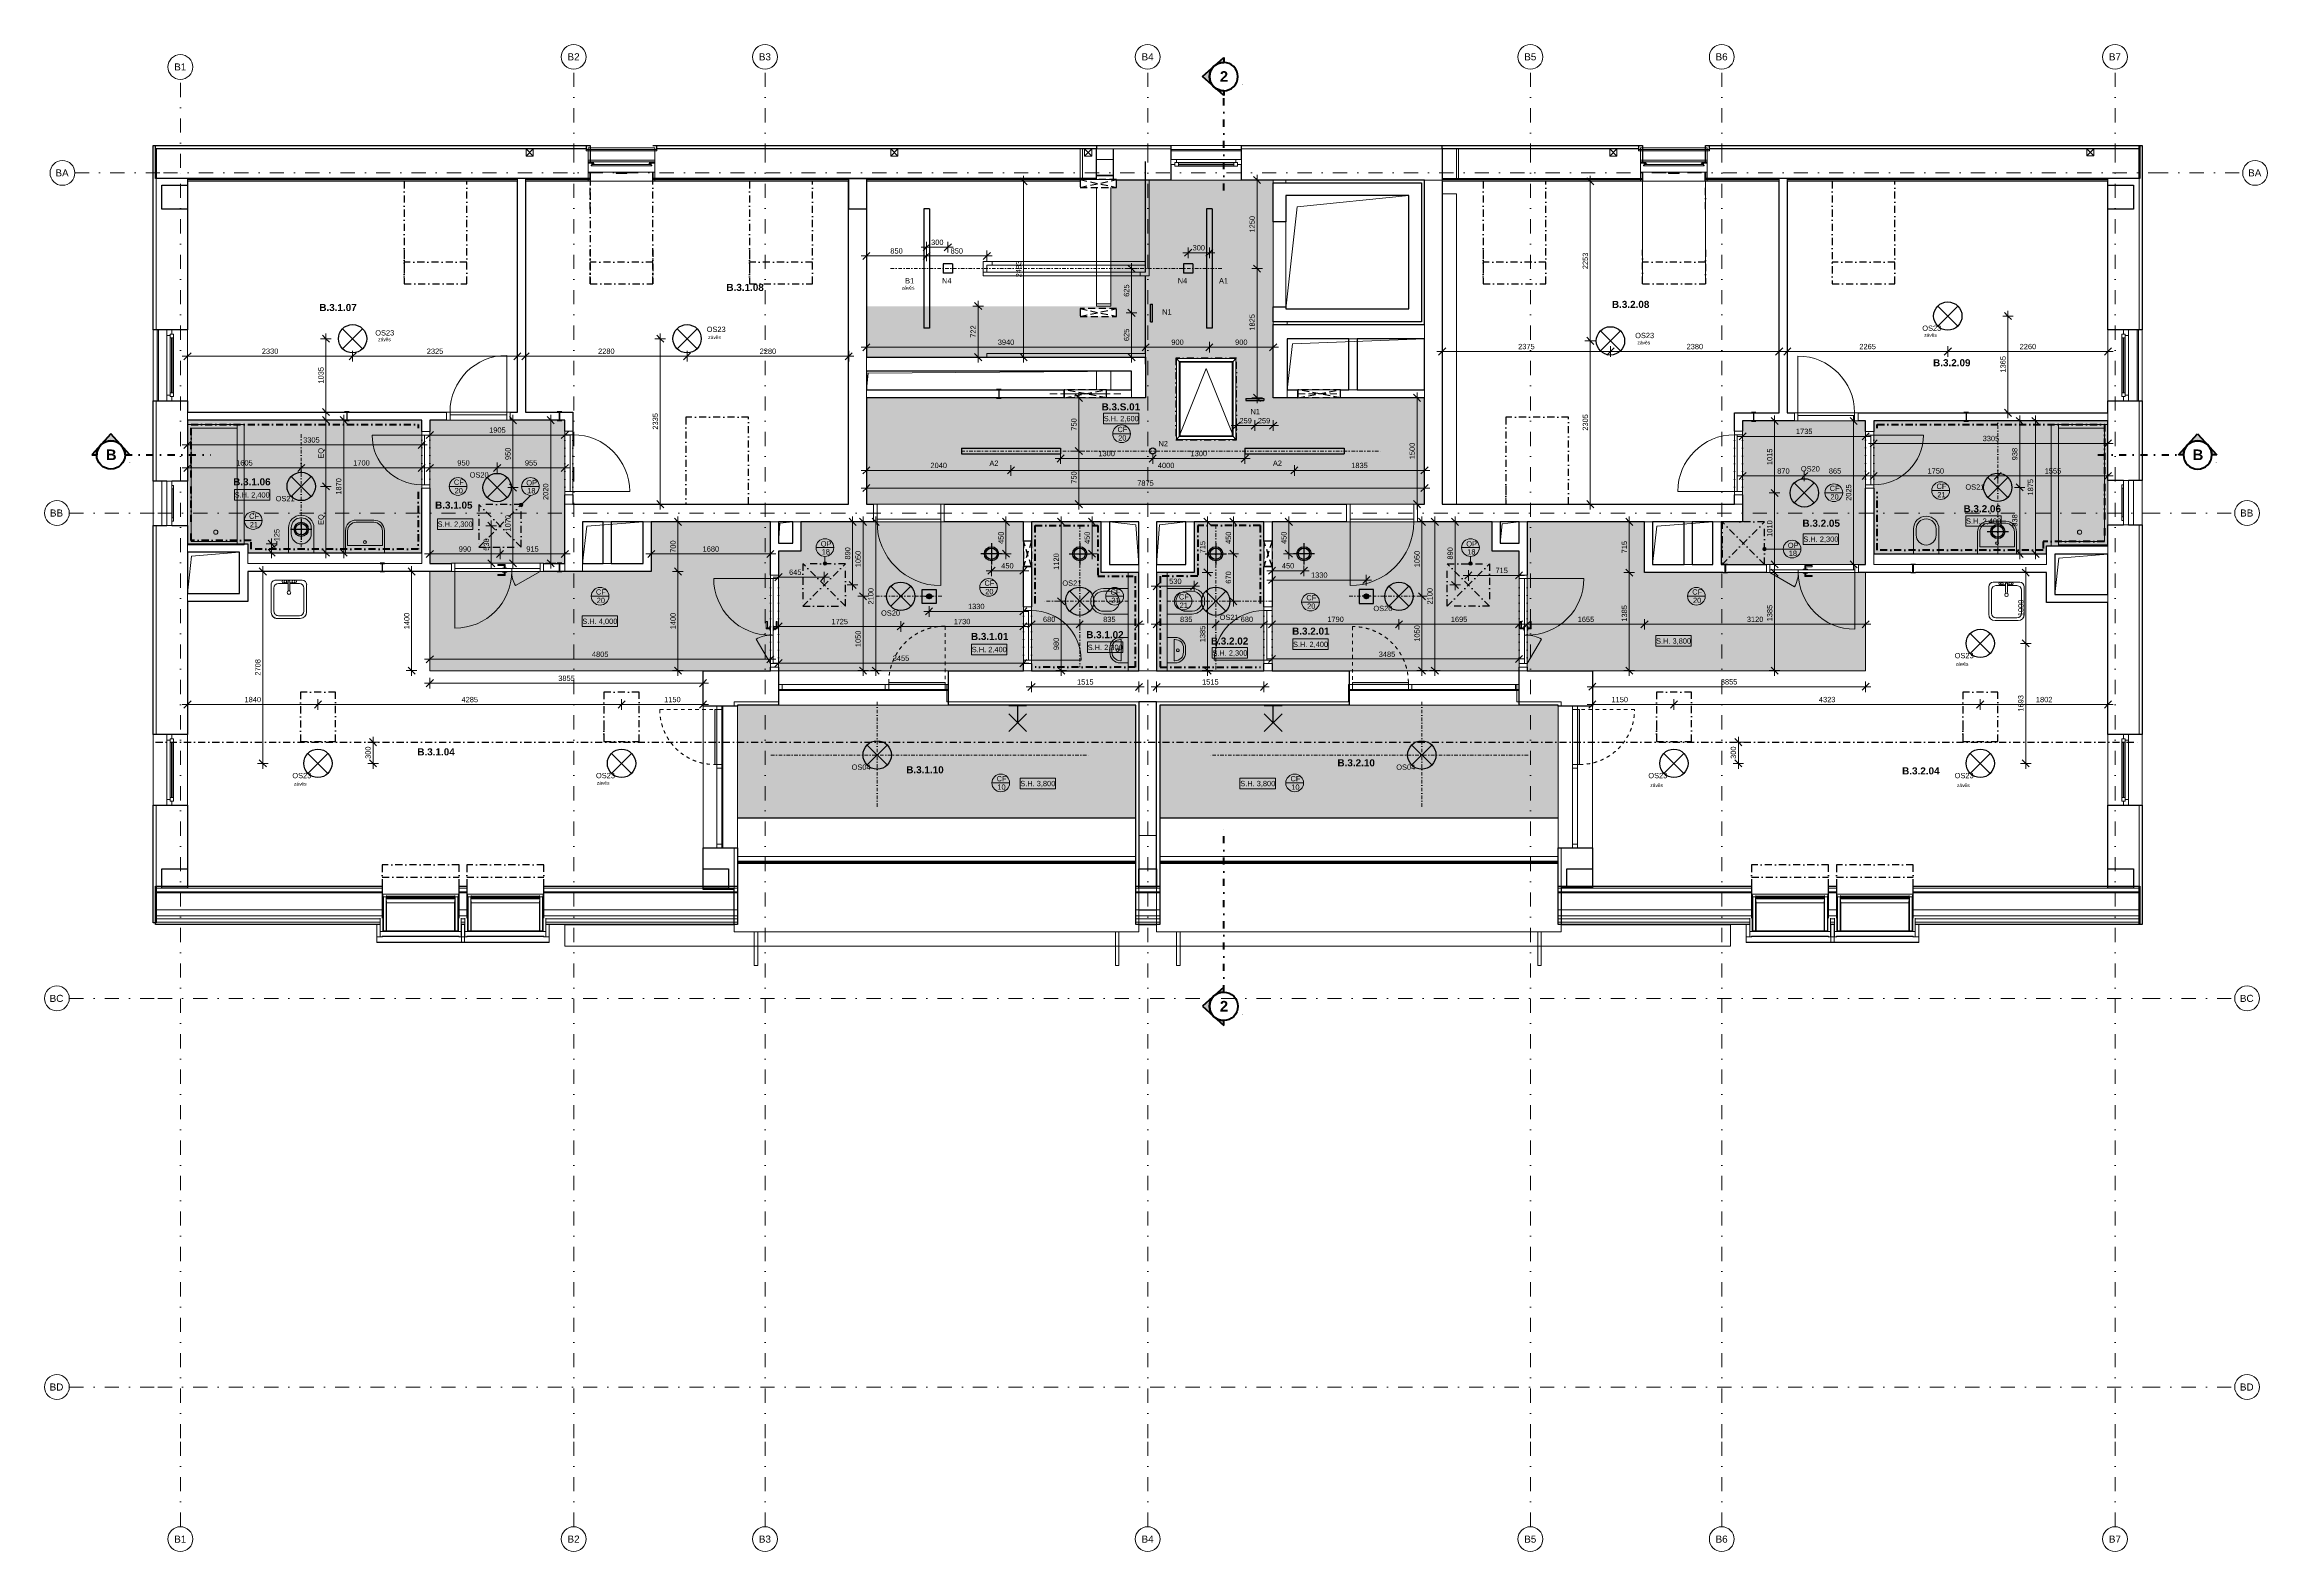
# Model space of a CAD drawing. Header units: millimetres. Extents: x -8397 to 42027, y -1655 to 57416.
# Drawn here: x -8397 to 22973, y 36146 to 57416 of the extents above.
import ezdxf

# ---------------------------------------------------------------- set-up
doc = ezdxf.new("R2010")
doc.units = ezdxf.units.MM
for name, pattern in [('ABMV_DashDot_2_2mm-S0_6mm', [110, 50, -30, 0, -30]), ('HA_Dash_2mm-S1mm', [100, 50, -50]), ('HA_Dash_3mm-S1mm', [150, 100, -50]), ('HA_DashDot_10mm-S3mm', [500, 200, -150, 0, -150]), ('HA_DashDot_2_2mm-S0_6mm', [110, 50, -30, 0, -30]), ('HA_DashDot_4mm-S1mm', [200, 100, -50, 0, -50]), ('HA_DashDot_6mm-S2mm', [300, 100, -100, 0, -100])]:
    doc.linetypes.add(name, pattern=pattern)
for name, color, linetype, lineweight in [('-UNDERLAY_A-AREA-____-OTLN', 9, 'Continuous', 25), ('-UNDERLAY_A-DETL-GENF-OTLN', 9, 'Continuous', 9), ('-UNDERLAY_A-FLOR-____-OTLN', 9, 'Continuous', 9), ('-UNDERLAY_A-FLOR-HRAL-OTLN', 9, 'Continuous', 9), ('-UNDERLAY_A-GENM-____-HDLN', 9, 'HA_Dash_3mm-S1mm', 9), ('-UNDERLAY_A-GENM-____-OTLN', 9, 'Continuous', 9), ('-UNDERLAY_A-GLAZ-CWMG-OTLN', 9, 'Continuous', 5), ('-UNDERLAY_I-WALL-____-OTLN', 9, 'Continuous', 9), ('-UNDERLAY_P-SANR-FIXT-OTLN', 9, 'Continuous', 9), ('A-____-____-DIMS', 9, 'Continuous', 5), ('A-____-____-DIMS-50', 9, 'Continuous', 5), ('A-AREA-____-IDEN', 9, 'Continuous', 9), ('A-CLNG-____-IDEN', 9, 'Continuous', 9), ('A-CLNG-____-OTLN', 9, 'Continuous', 9), ('A-CLNG-____-PATT', 9, 'Continuous', 9), ('A-DETL-____-OTLN', 9, 'Continuous', 25), ('A-DETL-____-THIN', 9, 'Continuous', 9), ('A-DETL-GENF-OTLN', 9, 'Continuous', 9), ('A-DOOR-____-MCUT', 9, 'HA_DashDot_2_2mm-S0_6mm', 9), ('A-DOOR-____-OTLN', 9, 'Continuous', 9), ('A-DOOR-FRAM-OTLN', 9, 'Continuous', 9), ('A-FLOR-____-MCUT', 9, 'Continuous', 25), ('A-FLOR-____-OTLN', 9, 'Continuous', 9), ('A-FLOR-____-OVHD', 9, 'HA_DashDot_4mm-S1mm', 25), ('A-GENM-____-HDLN', 9, 'HA_Dash_3mm-S1mm', 9), ('A-GENM-____-IDEN', 9, 'Continuous', 9), ('A-GENM-____-MCUT', 9, 'HA_Dash_3mm-S1mm', 25), ('A-GENM-____-OTLN', 9, 'Continuous', 9), ('A-GLAZ-____-MCUT', 9, 'Continuous', 5), ('A-GLAZ-____-OTLN', 9, 'Continuous', 5), ('A-GLAZ-CURT-MCUT', 9, 'Continuous', 5), ('A-GLAZ-CURT-OTLN', 9, 'Continuous', 5), ('A-GLAZ-CWMG-MCUT', 9, 'Continuous', 5), ('A-GLAZ-CWMG-OTLN', 9, 'Continuous', 5), ('A-ROOF-____-MCUT', 9, 'Continuous', 25), ('A-ROOF-____-OTLN', 9, 'Continuous', 9), ('A-WALL-____-MCUT', 9, 'Continuous', 25), ('A-WALL-____-OTLN', 9, 'Continuous', 9), ('E-LITE-EQPM-IDEN', 9, 'Continuous', 9), ('E-LITE-EQPM-OTLN', 9, 'Continuous', 9), ('G-____-____-DIMS', 9, 'Continuous', 5), ('G-____-____-SYMB', 9, 'Continuous', 5), ('G-____-____-TEXT', 9, 'Continuous', 5), ('I-WALL-____-MCUT', 9, 'Continuous', 25), ('I-WALL-____-OTLN', 9, 'Continuous', 9), ('M-HVAC-CDFF-OTLN', 9, 'Continuous', 9), ('M-HVAC-DUCT-OTLN', 9, 'Continuous', 9), ('S-COLS-____-MCUT', 9, 'Continuous', 25), ('S-COLS-____-OTLN', 9, 'Continuous', 9), ('S-GRID-____-IDEN', 9, 'Continuous', 9), ('S-GRID-____-OTLN', 9, 'Continuous', 5)]:
    doc.layers.add(name, color=color, linetype=linetype, lineweight=lineweight)
doc.styles.add('Arial', font='arial.ttf', dxfattribs={"height": 100})
doc.styles.add('Arial_1', font='arial.ttf', dxfattribs={"height": 75})
doc.styles.add('Arial_2', font='arial.ttf', dxfattribs={"width": 0.8, "height": 75})
doc.styles.add('Arial_3', font='arial.ttf', dxfattribs={"height": 50})
doc.styles.add('Arial_B', font='arialbd.ttf', dxfattribs={"height": 100})
doc.styles.add('Arial_B_1', font='arialbd.ttf', dxfattribs={"height": 150})
doc.dimstyles.new('Inner_Dimensions', dxfattribs={"dimscale": 304.8, "dimtxt": 76.519455, "dimasz": 0.328084, "dimexe": 0.246063, "dimexo": 0.0625, "dimgap": 0.032808, "dimtad": 1, "dimdec": 0, "dimzin": 0, "dimdsep": 46, "dimtxsty": 'Arial_1', "dimblk1": 'OBLIQUE', "dimblk2": 'OBLIQUE', "dimsah": 1, "dimcen": 0.09, "dimdle": 0.246063, "dimazin": 0, "dimtfac": 1, "dimtdec": 4, "dimtix": 1, "dimtmove": 0, "dimatfit": 3, "dimfxl": 0.246063, "dimfxlon": 1, "dimtvp": 1, "dimtolj": 1, "dimtzin": 0, "dimlwd": 9, "dimlwe": 9, "dimarcsym": 2})
doc.dimstyles.new('Inner_Dimensions_1', dxfattribs={"dimscale": 304.8, "dimtxt": 76.519455, "dimasz": 0.328084, "dimexe": 0.246063, "dimexo": 0.0625, "dimgap": 0.032808, "dimtad": 1, "dimdec": 0, "dimzin": 0, "dimdsep": 46, "dimtxsty": 'Arial_1', "dimblk1": 'OBLIQUE', "dimblk2": 'OBLIQUE', "dimsah": 1, "dimcen": 0.09, "dimdle": 0.246063, "dimazin": 0, "dimtfac": 1, "dimtdec": 4, "dimtix": 1, "dimtmove": 2, "dimatfit": 3, "dimfxl": 0.246063, "dimfxlon": 1, "dimtvp": 1, "dimtolj": 1, "dimtzin": 0, "dimlwd": 9, "dimlwe": 9, "dimarcsym": 2})
doc.dimstyles.new('Inner_Dimensions_2', dxfattribs={"dimscale": 304.8, "dimtxt": 76.519455, "dimasz": 0.328084, "dimexe": 0.246063, "dimexo": 0.0625, "dimgap": 0.032808, "dimtad": 1, "dimdec": 0, "dimzin": 0, "dimdsep": 46, "dimtxsty": 'Arial_1', "dimblk1": 'OBLIQUE', "dimblk2": 'OBLIQUE', "dimsah": 1, "dimcen": 0.09, "dimdle": 0.246063, "dimazin": 0, "dimtfac": 1, "dimtdec": 4, "dimtix": 1, "dimtmove": 1, "dimatfit": 3, "dimfxl": 0.246063, "dimfxlon": 1, "dimtvp": 1, "dimtolj": 1, "dimtzin": 0, "dimlwd": 9, "dimlwe": 9, "dimarcsym": 2})

msp = doc.modelspace()

# ---------------------------------------------------------------- texts
at = {"layer": 'A-AREA-____-IDEN', "lineweight": 5, "char_height": 100, "attachment_point": 1, "style": 'Arial_B'}
for s, insert, width in [('B.3.1.08', (1225.4, 54037.2), 653.375), ('B.3.1.07', (-4518.7, 53753.8), 653.375), ('B.3.2.08', (13721.5, 53797.3), 653.375), ('B.3.2.09', (18253, 52973.9), 653.375), ('B.3.S.01', (6520, 52351.9), 673.417), ('B.3.1.06', (-5734.4, 51293.2), 653.375), ('B.3.1.05', (-2885.2, 50964.7), 653.375), ('B.3.2.06', (18682.8, 50913.6), 653.375), ('B.3.2.05', (16410.4, 50708.5), 653.375), ('B.3.1.01', (4676.8, 49111), 653.375), ('B.3.1.02', (6302.9, 49136), 653.375), ('B.3.2.02', (8061.7, 49046), 653.375), ('B.3.2.01', (9208.4, 49186), 653.375), ('B.3.1.04', (-3135.5, 47482.2), 653.375), ('B.3.1.10', (3763.5, 47229.2), 653.375), ('B.3.2.10', (9848.2, 47327.4), 653.375), ('B.3.2.04', (17816.5, 47213.7), 653.375)]:
    msp.add_mtext(s, dxfattribs=dict(at, insert=insert, width=width))
at = {"layer": 'A-CLNG-____-IDEN', "lineweight": 5, "char_height": 75, "attachment_point": 1, "style": 'Arial_2'}
for s, insert, width in [('CF', (6743.8, 52019.3), 137.89), ('20', (6754.4, 51900.2), 115.443), ('CF', (-2620, 51275.4), 137.89), ('20', (-2609.4, 51156.4), 115.443), ('CF', (16793.8, 51188), 137.89), ('CF', (18301.5, 51217.5), 137.89), ('20', (16804.4, 51069), 115.443), ('21', (18312.1, 51098.4), 115.443), ('CF', (-5510, 50795.4), 137.89), ('21', (-5499.4, 50676.4), 115.443), ('CF', (-615.2, 49725.9), 137.89), ('20', (-604.6, 49606.8), 115.443), ('CF', (4867.4, 49850.9), 137.89), ('20', (4878, 49731.8), 115.443), ('CF', (6646, 49725.9), 137.89), ('21', (6656.6, 49606.8), 115.443), ('CF', (7610.5, 49657.5), 137.89), ('CF', (9409.5, 49644.9), 137.89), ('CF', (14854.8, 49725.9), 137.89), ('20', (14865.4, 49606.8), 115.443), ('21', (7621.1, 49538.5), 115.443), ('20', (9420.1, 49525.8), 115.443), ('CF', (5038.6, 47090.9), 137.89), ('CF', (9186, 47090.9), 137.89), ('10', (5049.1, 46971.9), 115.443), ('10', (9196.6, 46971.9), 115.443)]:
    msp.add_mtext(s, dxfattribs=dict(at, insert=insert, width=width))
at = {"layer": 'A-GENM-____-IDEN', "lineweight": 5, "char_height": 75, "attachment_point": 1, "style": 'Arial_2'}
for s, insert, width in [('OP', (-1598.2, 51267.4), 147.51), ('18', (-1585, 51154.7), 115.443), ('OP', (2557.1, 50405.4), 147.51), ('18', (2570.3, 50292.7), 115.443), ('OP', (11666.2, 50405.4), 147.51), ('18', (11679.4, 50292.7), 115.443), ('OP', (16203.4, 50384.1), 147.51), ('18', (16216.6, 50271.4), 115.443)]:
    msp.add_mtext(s, dxfattribs=dict(at, insert=insert, width=width))
at = {"layer": 'E-LITE-EQPM-IDEN', "lineweight": 5, "char_height": 75, "attachment_point": 1, "style": 'Arial_2'}
for s, insert, width in [('B1', (3746.9, 54118.4), 125.063), ('N4', (4268.6, 54118.4), 131.477), ('N4', (7594.1, 54118.4), 131.477), ('A1', (8176.8, 54118.4), 125.063), ('N1', (7374.1, 53679.4), 131.477), ('OS23', (-3729.9, 53383.3), 262.953), ('OS23', (947.6, 53433.3), 262.953), ('OS23', (14049.1, 53345.9), 262.953), ('OS23', (18100.3, 53448.4), 262.953), ('N1', (8620, 52272.4), 131.477), ('N2', (7322.5, 51819.3), 131.477), ('A2', (4937.1, 51543.4), 125.063), ('A2', (8937.1, 51543.4), 125.063), ('OS20', (16387.4, 51464.4), 262.953), ('OS20', (-2397.1, 51378.4), 262.953), ('OS21', (18709.3, 51207), 262.953), ('OS21', (-5134.7, 51043.4), 262.953), ('OS21', (5966.5, 49850.8), 262.953), ('OS20', (3407.9, 49428.8), 262.953), ('OS21', (8185.9, 49368.4), 262.953), ('OS20', (10355.3, 49493.4), 262.953), ('OS23', (18557.9, 48828), 262.953), ('OS23', (-4899.2, 47134.9), 262.953), ('OS23', (-614.7, 47134.9), 262.953), ('OS04', (2992.8, 47253.4), 262.953), ('OS04', (10677.8, 47253.4), 262.953), ('OS23', (14235.3, 47134.9), 262.953), ('OS23', (18557.9, 47134.9), 262.953)]:
    msp.add_mtext(s, dxfattribs=dict(at, insert=insert, width=width))
at = {"layer": 'G-____-____-DIMS', "lineweight": 9, "char_height": 75, "width": 592.246, "attachment_point": 1, "line_spacing_factor": 0.941778, "style": 'Arial_1'}
for s, insert in [('S.H. 2,600', (6549.9, 52173)), ('S.H. 2,400', (-5713.9, 51095.6)), ('S.H. 2,300', (-2850.1, 50683.2)), ('S.H. 2,400', (18718.3, 50726)), ('S.H. 2,300', (16422.2, 50471.1)), ('S.H. 4,000', (-808.3, 49312.1)), ('S.H. 2,300', (6323.6, 48943.9)), ('S.H. 2,400', (9220.4, 48986.8)), ('S.H. 3,800', (14343.4, 49034.1)), ('S.H. 2,400', (4687.8, 48913.9)), ('S.H. 2,300', (8082.3, 48864.6)), ('S.H. 3,800', (5371.8, 47022.6)), ('S.H. 3,800', (8476, 47022.6))]:
    msp.add_mtext(s, dxfattribs=dict(at, insert=insert))
at = {"layer": 'G-____-____-SYMB', "attachment_point": 1}
for s, insert, char_height, width, style in [('\\fArial|b1|i0|c0|p34|;2', (8188.6, 57038.8), 150, 144.304, 'Arial_B_1'), ('-', (8496.2, 56881.8), 50, 28.059, 'Arial_3'), ('\\fArial|b1|i0|c0|p34|;B', (-7530.7, 51699.4), 150, 184.388, 'Arial_B_1'), ('-', (-7206.6, 51542.4), 50, 28.059, 'Arial_3'), ('\\fArial|b1|i0|c0|p34|;B', (21915.6, 51699.4), 150, 184.388, 'Arial_B_1'), ('-', (22239.8, 51542.4), 50, 28.059, 'Arial_3'), ('\\fArial|b1|i0|c0|p34|;2', (8188.6, 43917.2), 150, 144.304, 'Arial_B_1'), ('-', (8496.2, 43760.3), 50, 28.059, 'Arial_3')]:
    msp.add_mtext(s, dxfattribs=dict(at, insert=insert, char_height=char_height, width=width, style=style))
at = {"layer": 'G-____-____-TEXT', "color": 11, "lineweight": 9, "char_height": 50, "attachment_point": 1, "style": 'Arial_3'}
for s, insert, width in [('záv', (3699.7, 54006.7), 128.27), ('ěs', (3805.5, 54006.7), 92.194), ('záv', (18126.2, 53339.6), 128.27), ('ěs', (18232, 53339.6), 92.194), ('záv', (-3688.4, 53278), 128.27), ('ěs', (-3582.6, 53278), 92.194), ('záv', (968.7, 53309.2), 128.27), ('ěs', (1074.5, 53309.2), 92.194), ('záv', (14080.4, 53233.2), 128.27), ('ěs', (14186.2, 53233.2), 92.194), ('záv', (18571.9, 48698.7), 128.27), ('ěs', (18677.7, 48698.7), 92.194), ('záv', (-4876.7, 47005.8), 128.27), ('ěs', (-4770.9, 47005.8), 92.194), ('záv', (-603.7, 47017.9), 128.27), ('ěs', (-497.8, 47017.9), 92.194), ('záv', (14262.2, 46985.6), 128.27), ('ěs', (14368, 46985.6), 92.194), ('záv', (18590.3, 46985.5), 128.27), ('ěs', (18696.2, 46985.5), 92.194)]:
    msp.add_mtext(s, dxfattribs=dict(at, insert=insert, width=width))
at = {"layer": 'S-GRID-____-IDEN', "lineweight": 5, "char_height": 100, "attachment_point": 1, "style": 'Arial'}
for s, insert, width in [('B1', (-6566.7, 57148.6), 212.447), ('B2', (-1016.7, 57291.7), 212.447), ('B3', (1683.3, 57291.7), 212.447), ('B4', (7083.3, 57291.7), 212.447), ('B5', (12483.3, 57291.7), 212.447), ('B6', (15183.3, 57291.7), 212.447), ('B7', (20733.3, 57291.7), 212.447), ('BA', (-8242.3, 55652.8), 232.489), ('BA', (22698.7, 55652.8), 232.489), ('BB', (-8321.1, 50852.8), 232.489), ('BB', (22585.4, 50852.8), 232.489), ('BC', (-8324.6, 44002.8), 240.506), ('BC', (22581.9, 44002.8), 240.506), ('BD', (-8324.6, 38517.8), 240.506), ('BD', (22581.9, 38517.8), 240.506), ('B1', (-6566.7, 36371.4), 212.447), ('B2', (-1016.7, 36371.4), 212.447), ('B3', (1683.3, 36371.4), 212.447), ('B4', (7083.3, 36371.4), 212.447), ('B5', (12483.3, 36371.4), 212.447), ('B6', (15183.3, 36371.4), 212.447), ('B7', (20733.3, 36371.4), 212.447)]:
    msp.add_mtext(s, dxfattribs=dict(at, insert=insert, width=width))

# ---------------------------------------------------------------- blocks, each defined once
blk = doc.blocks.new('Top Rail Type - Top Rail_Internal_-1408492-DPS_B - 3NP')
at = {"layer": '-UNDERLAY_A-FLOR-HRAL-OTLN'}
for p, q in [((7141, 55503), (7191, 55503)), ((7141, 54277), (7141, 55503)), ((7191, 55503), (7191, 54277)), ((4850, 54353), (4975, 54353)), ((4850, 54228), (4850, 54353)), ((4975, 54303), (4900, 54303)), ((4900, 54303), (4900, 54228)), ((4975, 54353), (7141, 54353)), ((4975, 54353), (4975, 54303)), ((7141, 54303), (4975, 54303)), ((7141, 54353), (7141, 54303)), ((7141, 54202), (7141, 54277)), ((7191, 54277), (7191, 54152)), ((4850, 54202), (4850, 54228)), ((4850, 54202), (4850, 54152)), ((4850, 54152), (4850, 54202)), ((4850, 54202), (7066, 54202)), ((7066, 54152), (4850, 54152)), ((4900, 54228), (4900, 54202)), ((7066, 54152), (7066, 54202)), ((7066, 54202), (7141, 54202)), ((7191, 54152), (7066, 54152))]:
    blk.add_line(p, q, dxfattribs=at)
blk = doc.blocks.new('HA_GM_Shaft_Rectangle - Default-2031559-DPS_B - 3NP')
at = {"layer": '-UNDERLAY_A-DETL-GENF-OTLN'}
for p, q in [((160, -160), (1735, 0)), ((0, -1600), (160, -160))]:
    blk.add_line(p, q, dxfattribs=at)
at = {"layer": '-UNDERLAY_A-GENM-____-OTLN'}
for p, q in [((0, -1600), (0, 0)), ((0, 0), (1735, 0)), ((1735, 0), (1735, -1600)), ((1735, -1600), (0, -1600))]:
    blk.add_line(p, q, dxfattribs=at)
blk = doc.blocks.new('ABMV_Toilet_WallHung - Default-1991236-DPS_B - 3NP')
at = {"layer": '-UNDERLAY_P-SANR-FIXT-OTLN', "color": 254}
for p, q in [((-55, 75), (-55, 425)), ((-16, 426), (-16, 340)), ((266, 340), (266, 426)), ((305, 75), (305, 425))]:
    blk.add_line(p, q, dxfattribs=at)
for centre, radius, start, end in [((125, 425), 180, 0, 180), ((125, 426), 141, 360, 180), ((125, 340), 141, 180, 360)]:
    blk.add_arc(centre, radius, start, end, dxfattribs=at)
blk = doc.blocks.new('ABMV_WashBasin_Generic - 360x260-1648715-DPS_B - 3NP')
at = {"layer": '-UNDERLAY_P-SANR-FIXT-OTLN', "color": 254}
for p, q in [((155, 335), (95, 335)), ((-55, 185), (-55, 75)), ((-25, 175), (-25, 185)), ((275, 175), (-25, 175)), ((95, 305), (155, 305)), ((275, 185), (275, 175)), ((305, 75), (305, 185))]:
    blk.add_line(p, q, dxfattribs=at)
for centre, radius, start, end in [((95, 185), 150, 90, 180), ((155, 185), 150, 360, 90), ((95, 185), 120, 90, 180), ((125, 225), 20, 90, 270), ((125, 225), 20, 270, 90), ((155, 185), 120, 360, 90)]:
    blk.add_arc(centre, radius, start, end, dxfattribs=at)
blk = doc.blocks.new('ABMV_Bathtub_Generic - 800_1700-1419220-DPS_B - 3NP')
at = {"layer": '-UNDERLAY_P-SANR-FIXT-OTLN', "color": 254}
for p, q in [((100, 1700), (800, 1700)), ((100, 1700), (800, 1700)), ((100, 1650), (750, 1650)), ((100, 1650), (750, 1650)), ((750, 1650), (750, 50)), ((750, 1650), (750, 50)), ((800, 1700), (800, 0)), ((800, 1700), (800, 0)), ((750, 50), (100, 50)), ((750, 50), (100, 50)), ((800, 0), (100, 0)), ((800, 0), (100, 0))]:
    blk.add_line(p, q, dxfattribs=at)
blk.add_circle((400, 180), 30, dxfattribs=at)
blk = doc.blocks.new('ABMV_Toilet_WallHung - Default-1991237-DPS_B - 3NP')
at = {"layer": '-UNDERLAY_P-SANR-FIXT-OTLN', "color": 254}
for p, q in [((-55, 75), (-55, 425)), ((-16, 426), (-16, 340)), ((266, 340), (266, 426)), ((305, 75), (305, 425))]:
    blk.add_line(p, q, dxfattribs=at)
for centre, radius, start, end in [((125, 425), 180, 0, 180), ((125, 426), 141, 360, 180), ((125, 340), 141, 180, 360)]:
    blk.add_arc(centre, radius, start, end, dxfattribs=at)
blk = doc.blocks.new('ABMV_WashBasin_Generic - 550x460-1960196-DPS_B - 3NP')
at = {"layer": '-UNDERLAY_P-SANR-FIXT-OTLN', "color": 254}
for p, q in [((-150, 385), (-150, 75)), ((-120, 175), (-120, 385)), ((250, 535), (0, 535)), ((0, 505), (250, 505)), ((370, 385), (370, 175)), ((400, 75), (400, 385)), ((-150, 75), (400, 75)), ((370, 175), (-120, 175))]:
    blk.add_line(p, q, dxfattribs=at)
for centre, radius, start, end in [((0, 385), 150, 90, 180), ((0, 385), 120, 90, 180), ((250, 385), 150, 360, 90), ((250, 385), 120, 360, 90), ((125, 225), 20, 90, 270), ((125, 225), 20, 270, 90)]:
    blk.add_arc(centre, radius, start, end, dxfattribs=at)
blk = doc.blocks.new('Skříňka se dřezem_ pravoúhlá - 500 x 440mm-1452876-DPS_B - 3NP')
at = {"layer": '-UNDERLAY_P-SANR-FIXT-OTLN', "color": 254}
for p, q in [((-234, 117), (-234, -271)), ((-234, 117), (-234, -271)), ((-196, 69), (-196, -258)), ((202, 180), (-171, 180)), ((202, 180), (-171, 180)), ((3, 133), (-133, 133)), ((92, 180), (-73, 180)), ((-73, 142), (3, 142)), ((3, 161), (3, 40)), ((28, 161), (28, 40)), ((28, 142), (92, 142)), ((164, 133), (28, 133)), ((228, -258), (228, 69)), ((266, -276), (266, 117)), ((266, -276), (266, 117)), ((-145, -360), (181, -360)), ((-145, -360), (181, -360)), ((-133, -322), (164, -322))]:
    blk.add_line(p, q, dxfattribs=at)
for centre, radius, start, end in [((-171, 117), 63.5, 90, 180), ((-171, 117), 63.5, 90, 180), ((-133, 69), 63.5, 90, 180), ((-73, 161), 19, 90, 270), ((-48, 161), 19, 360, 180), ((-48, 161), 19, 180, 0), ((16, 3), 25.4, 360, 180), ((16, 3), 25.4, 180, 0), ((16, 161), 12.7, 360, 180), ((16, 40), 12.7, 180, 0), ((66, 161), 19, 360, 180), ((66, 161), 19, 180, 360), ((92, 161), 19, 270, 90), ((164, 69), 63.5, 0, 90), ((202, 117), 63.5, 0, 90), ((202, 117), 63.5, 360, 90), ((-145, -271), 88.9, 180, 270), ((-145, -271), 88.9, 180, 270), ((-133, -258), 63.5, 180, 270), ((164, -258), 63.5, 270, 0), ((181, -276), 84.4, 270, 0), ((181, -276), 84.4, 270, 0)]:
    blk.add_arc(centre, radius, start, end, dxfattribs=at)
blk = doc.blocks.new('Skříňka se dřezem_ pravoúhlá - 500 x 440mm-1455099-DPS_B - 3NP')
at = {"layer": '-UNDERLAY_P-SANR-FIXT-OTLN', "color": 254}
for p, q in [((-145, 360), (181, 360)), ((-145, 360), (181, 360)), ((-133, 322), (164, 322)), ((-234, -117), (-234, 271)), ((-234, -117), (-234, 271)), ((-196, -69), (-196, 258)), ((228, 258), (228, -69)), ((266, 276), (266, -117)), ((266, 276), (266, -117)), ((202, -180), (-171, -180)), ((202, -180), (-171, -180)), ((3, -133), (-133, -133)), ((-73, -142), (3, -142)), ((92, -180), (-73, -180)), ((3, -161), (3, -40)), ((28, -161), (28, -40)), ((164, -133), (28, -133)), ((28, -142), (92, -142))]:
    blk.add_line(p, q, dxfattribs=at)
for centre, radius, start, end in [((-145, 271), 88.9, 90, 180), ((-145, 271), 88.9, 90, 180), ((-133, 258), 63.5, 90, 180), ((164, 258), 63.5, 360, 90), ((181, 276), 84.4, 0, 90), ((181, 276), 84.4, 360, 90), ((16, -3), 25.4, 360, 180), ((-171, -117), 63.5, 180, 270), ((-171, -117), 63.5, 180, 270), ((-133, -69), 63.5, 180, 270), ((-73, -161), 19, 90, 270), ((-48, -161), 19, 360, 180), ((-48, -161), 19, 180, 0), ((16, -3), 25.4, 180, 0), ((16, -40), 12.7, 360, 180), ((16, -161), 12.7, 180, 0), ((66, -161), 19, 0, 180), ((66, -161), 19, 180, 0), ((92, -161), 19, 270, 90), ((164, -69), 63.5, 270, 360), ((202, -117), 63.5, 270, 0), ((202, -117), 63.5, 270, 0)]:
    blk.add_arc(centre, radius, start, end, dxfattribs=at)
blk = doc.blocks.new('ABMV_Bathtub_Generic - 800_1700-1426710-DPS_B - 3NP')
at = {"layer": '-UNDERLAY_P-SANR-FIXT-OTLN', "color": 254}
for p, q in [((800, 0), (0, 0)), ((0, 0), (0, -15)), ((800, 0), (0, 0)), ((0, -15), (0, 0)), ((800, -1700), (800, 0)), ((800, -1700), (800, 0)), ((750, -50), (100, -50)), ((750, -50), (100, -50)), ((750, -1650), (750, -50)), ((750, -1650), (750, -50)), ((100, -1650), (750, -1650)), ((100, -1650), (750, -1650)), ((100, -1700), (800, -1700)), ((100, -1700), (800, -1700))]:
    blk.add_line(p, q, dxfattribs=at)
blk.add_circle((400, -180), 30, dxfattribs=at)
blk = doc.blocks.new('ABMV_Toilet_WallHung - Default-1991238-DPS_B - 3NP')
at = {"layer": '-UNDERLAY_P-SANR-FIXT-OTLN', "color": 254}
for p, q in [((-55, -75), (-55, -425)), ((305, -75), (305, -425)), ((-16, -426), (-16, -340)), ((266, -340), (266, -426))]:
    blk.add_line(p, q, dxfattribs=at)
for centre, radius, start, end in [((125, -340), 141, 0, 180), ((125, -425), 180, 180, 360), ((125, -426), 141, 180, 0)]:
    blk.add_arc(centre, radius, start, end, dxfattribs=at)
blk = doc.blocks.new('ABMV_WashBasin_Generic - 550x460-1960171-DPS_B - 3NP')
at = {"layer": '-UNDERLAY_P-SANR-FIXT-OTLN', "color": 254}
for p, q in [((-150, -75), (400, -75)), ((-150, -385), (-150, -75)), ((-120, -175), (-120, -385)), ((370, -175), (-120, -175)), ((370, -385), (370, -175)), ((400, -75), (400, -385)), ((0, -505), (250, -505)), ((250, -535), (0, -535))]:
    blk.add_line(p, q, dxfattribs=at)
for centre, radius, start, end in [((125, -225), 20, 90, 270), ((125, -225), 20, 270, 90), ((0, -385), 150, 180, 270), ((0, -385), 120, 180, 270), ((250, -385), 150, 270, 0), ((250, -385), 120, 270, 0)]:
    blk.add_arc(centre, radius, start, end, dxfattribs=at)
blk = doc.blocks.new('ABMV_Toilet_WallHung - Default-1991239-DPS_B - 3NP')
at = {"layer": '-UNDERLAY_P-SANR-FIXT-OTLN', "color": 254}
for p, q in [((-55, -75), (-55, -425)), ((305, -75), (305, -425)), ((-16, -426), (-16, -340)), ((266, -340), (266, -426))]:
    blk.add_line(p, q, dxfattribs=at)
for centre, radius, start, end in [((125, -340), 141, 0, 180), ((125, -425), 180, 180, 360), ((125, -426), 141, 180, 0)]:
    blk.add_arc(centre, radius, start, end, dxfattribs=at)
blk = doc.blocks.new('ABMV_WashBasin_Generic - 360x260-1648665-DPS_B - 3NP')
at = {"layer": '-UNDERLAY_P-SANR-FIXT-OTLN', "color": 254}
for p, q in [((-55, -185), (-55, -75)), ((-25, -175), (-25, -185)), ((275, -175), (-25, -175)), ((95, -305), (155, -305)), ((275, -185), (275, -175)), ((305, -75), (305, -185)), ((155, -335), (95, -335))]:
    blk.add_line(p, q, dxfattribs=at)
for centre, radius, start, end in [((95, -185), 150, 180, 270), ((95, -185), 120, 180, 270), ((125, -225), 20, 90, 270), ((125, -225), 20, 270, 90), ((155, -185), 150, 270, 0), ((155, -185), 120, 270, 0)]:
    blk.add_arc(centre, radius, start, end, dxfattribs=at)
blk = doc.blocks.new('Obdélníková příčel - 50x70mm EXT-1715285-DPS_B - 3NP')
at = {"layer": '-UNDERLAY_A-GLAZ-CWMG-OTLN'}
for p, q in [((2011, 48313), (2011, 48383)), ((3467, 48383), (2011, 48383)), ((3467, 48313), (2011, 48313)), ((3467, 48383), (3467, 48313))]:
    blk.add_line(p, q, dxfattribs=at)
blk = doc.blocks.new('Obdélníková příčel - 50x70mm EXT-1715287-DPS_B - 3NP')
at = {"layer": '-UNDERLAY_A-GLAZ-CWMG-OTLN'}
for p, q in [((3517, 48313), (3517, 48383)), ((4311, 48383), (3517, 48383)), ((4311, 48313), (3517, 48313)), ((4311, 48383), (4311, 48313))]:
    blk.add_line(p, q, dxfattribs=at)
blk = doc.blocks.new('Obdélníková příčel - 50x70mm EXT-1975897-DPS_B - 3NP')
at = {"layer": '-UNDERLAY_A-GLAZ-CWMG-OTLN'}
for p, q in [((10899, 48313), (10899, 48383)), ((10899, 48383), (12361, 48383)), ((10899, 48313), (12361, 48313)), ((12361, 48383), (12361, 48313))]:
    blk.add_line(p, q, dxfattribs=at)
blk = doc.blocks.new('Obdélníková příčel - 50x70mm EXT-1973742-DPS_B - 3NP')
at = {"layer": '-UNDERLAY_A-GLAZ-CWMG-OTLN'}
for p, q in [((10061, 48313), (10061, 48383)), ((10061, 48383), (10849, 48383)), ((10061, 48313), (10849, 48313)), ((10849, 48383), (10849, 48313))]:
    blk.add_line(p, q, dxfattribs=at)
blk = doc.blocks.new('Obdélníková příčel - 50x70mm EXT-1514452-DPS_B - 3NP')
at = {"layer": '-UNDERLAY_A-GLAZ-CWMG-OTLN'}
for p, q in [((1091, 47203), (1161, 47203)), ((1091, 47203), (1091, 46128)), ((1161, 47203), (1161, 46128)), ((1161, 46128), (1091, 46128))]:
    blk.add_line(p, q, dxfattribs=at)
blk = doc.blocks.new('Obdélníková příčel - 50x70mm EXT-1514239-DPS_B - 3NP')
at = {"layer": '-UNDERLAY_A-GLAZ-CWMG-OTLN'}
for p, q in [((1091, 48028), (1161, 48028)), ((1091, 48028), (1091, 47253)), ((1161, 48028), (1161, 47253)), ((1161, 47253), (1091, 47253))]:
    blk.add_line(p, q, dxfattribs=at)
blk = doc.blocks.new('Obdélníková příčel - 50x70mm EXT-1514573-DPS_B - 3NP')
at = {"layer": '-UNDERLAY_A-GLAZ-CWMG-OTLN'}
for p, q in [((13166, 47203), (13236, 47203)), ((13166, 47203), (13166, 46128)), ((13236, 47203), (13236, 46128)), ((13236, 46128), (13166, 46128))]:
    blk.add_line(p, q, dxfattribs=at)
blk = doc.blocks.new('Obdélníková příčel - 50x70mm EXT-1514296-DPS_B - 3NP')
at = {"layer": '-UNDERLAY_A-GLAZ-CWMG-OTLN'}
for p, q in [((13166, 48028), (13236, 48028)), ((13166, 48028), (13166, 47253)), ((13236, 48028), (13236, 47253)), ((13236, 47253), (13166, 47253))]:
    blk.add_line(p, q, dxfattribs=at)
blk = doc.blocks.new('Railing - Railing-1637534-DPS_B - 3NP')
at = {"layer": '-UNDERLAY_A-FLOR-HRAL-OTLN'}
blk.add_hatch(color=256, dxfattribs=at).paths.add_polyline_path([(-6789, 52388), (-6789, 53388), (-6809, 53388), (-6809, 52388)])
for p, q in [((-6809, 53388), (-6789, 53388)), ((-6809, 53388), (-6809, 52388)), ((-6789, 52388), (-6789, 53388)), ((-6789, 52388), (-6809, 52388))]:
    blk.add_line(p, q, dxfattribs=at)
blk = doc.blocks.new('Railing - Railing-1637688-DPS_B - 3NP')
at = {"layer": '-UNDERLAY_A-FLOR-HRAL-OTLN'}
blk.add_hatch(color=256, dxfattribs=at).paths.add_polyline_path([(8496, 55913), (8496, 55933), (7496, 55933), (7496, 55913), (8118, 55913)])
for p, q in [((7496, 55913), (7496, 55933)), ((8496, 55933), (7496, 55933)), ((7496, 55913), (8496, 55913)), ((8496, 55933), (8496, 55913))]:
    blk.add_line(p, q, dxfattribs=at)
blk = doc.blocks.new('Railing - Railing-1637818-DPS_B - 3NP')
at = {"layer": '-UNDERLAY_A-FLOR-HRAL-OTLN'}
blk.add_hatch(color=256, dxfattribs=at).paths.add_polyline_path([(21151, 52388), (21151, 53388), (21131, 53388), (21131, 52388)])
for p, q in [((21131, 53388), (21151, 53388)), ((21131, 53388), (21131, 52388)), ((21151, 52388), (21151, 53388)), ((21151, 52388), (21131, 52388))]:
    blk.add_line(p, q, dxfattribs=at)
blk = doc.blocks.new('TP11-chrlič - TP11-chrlič-1749804-DPS_B - 3NP')
at = {"layer": '-UNDERLAY_A-GENM-____-OTLN'}
for p, q in [((1513, 44893), (1513, 44415)), ((1563, 44415), (1563, 44893)), ((1563, 44415), (1513, 44415))]:
    blk.add_line(p, q, dxfattribs=at)
blk = doc.blocks.new('TP11-chrlič1 - TP11-chrlič-1750098-DPS_B - 3NP')
at = {"layer": '-UNDERLAY_A-GENM-____-OTLN'}
for p, q in [((1513, 44893), (1513, 44415)), ((1563, 44415), (1563, 44893)), ((1563, 44415), (1513, 44415))]:
    blk.add_line(p, q, dxfattribs=at)
blk = doc.blocks.new('TP11-chrlič2 - TP11-chrlič-1750136-DPS_B - 3NP')
at = {"layer": '-UNDERLAY_A-GENM-____-OTLN'}
for p, q in [((1513, 44893), (1513, 44415)), ((1563, 44415), (1563, 44893)), ((1563, 44415), (1513, 44415))]:
    blk.add_line(p, q, dxfattribs=at)
blk = doc.blocks.new('TP11-chrlič3 - TP11-chrlič-1750161-DPS_B - 3NP')
at = {"layer": '-UNDERLAY_A-GENM-____-OTLN'}
for p, q in [((1513, 44893), (1513, 44415)), ((1563, 44415), (1563, 44893)), ((1563, 44415), (1513, 44415))]:
    blk.add_line(p, q, dxfattribs=at)
blk = doc.blocks.new('Railing - Railing-1879853-DPS_B - 3NP')
at = {"layer": '-UNDERLAY_A-FLOR-HRAL-OTLN'}
blk.add_hatch(color=256, dxfattribs=at).paths.add_polyline_path([(246, 55913), (246, 55933), (-754, 55933), (-754, 55913), (-30, 55913)])
for p, q in [((-754, 55913), (-754, 55933)), ((246, 55933), (-754, 55933)), ((-754, 55913), (246, 55913)), ((246, 55933), (246, 55913))]:
    blk.add_line(p, q, dxfattribs=at)
blk = doc.blocks.new('Railing - Railing-1879900-DPS_B - 3NP')
at = {"layer": '-UNDERLAY_A-FLOR-HRAL-OTLN'}
blk.add_hatch(color=256, dxfattribs=at).paths.add_polyline_path([(15096, 55913), (15096, 55933), (14096, 55933), (14096, 55913), (14827, 55913)])
for p, q in [((14096, 55913), (14096, 55933)), ((15096, 55933), (14096, 55933)), ((14096, 55913), (15096, 55913)), ((15096, 55933), (15096, 55913))]:
    blk.add_line(p, q, dxfattribs=at)
blk = doc.blocks.new('HA_GM_Opening_Rectangle_WallBased - Default-2069226-DPS_B - 3NP')
at = {"layer": 'A-GENM-____-MCUT'}
for p, q in [((425, 57.5), (-175, -57.5)), ((-175, 57.5), (425, -57.5)), ((-175, 57.5), (-175, -57.5)), ((-175, 57.5), (425, 57.5)), ((425, 57.5), (425, -57.5)), ((-175, -57.5), (425, -57.5))]:
    blk.add_line(p, q, dxfattribs=at)
blk = doc.blocks.new('TB_Porotherm KP11_5_1000mm - TB_Porotherm KP11_5_1000mm-1925202-DPS_B - 3NP')
at = {"layer": '-UNDERLAY_A-GENM-____-HDLN'}
for p, q in [((500, 57.5), (-500, 57.5)), ((-500, 0), (500, 0)), ((-500, -57.5), (500, -57.5))]:
    blk.add_line(p, q, dxfattribs=at)
blk = doc.blocks.new('Top Rail Type - Top Rail_Internal_-2075612-DPS_B - 3NP')
at = {"layer": '-UNDERLAY_A-FLOR-HRAL-OTLN'}
for p, q in [((4901, 53003), (4901, 53053)), ((4901, 53053), (7141, 53053)), ((7141, 53053), (7141, 53003)), ((7141, 53003), (4901, 53003))]:
    blk.add_line(p, q, dxfattribs=at)
blk = doc.blocks.new('HA_WD_SinglePanel - 625x1000-1670806-DPS_B - 3NP')
at = {"layer": 'A-GLAZ-____-MCUT'}
for p, q in [((-253, -25), (-253, 0)), ((-203, 0), (-203, -25)), ((202, -25), (202, 0)), ((252, 0), (252, -25)), ((-203, -25), (-253, -25)), ((202, -5), (-203, -5)), ((252, -25), (202, -25))]:
    blk.add_line(p, q, dxfattribs=at)
at = {"layer": 'A-GLAZ-____-OTLN'}
for p, q in [((-313, 0), (-313, 70)), ((-313, 70), (312, 70)), ((-313, 0), (312, 0)), ((-253, 0), (-253, -25)), ((252, 0), (252, -25)), ((312, 0), (312, 70)), ((252, -25), (-253, -25)), ((202, -25), (-203, -25))]:
    blk.add_line(p, q, dxfattribs=at)
blk = doc.blocks.new('HA_WD_SinglePanel - 1000x1500-1670803-DPS_B - 3NP')
at = {"layer": 'A-GLAZ-____-MCUT'}
for p, q in [((-500, 70), (-420, 70)), ((-440, 0), (-500, 0)), ((-440, -25), (-440, 25)), ((-440, 25), (-390, 25)), ((-420, 70), (-420, 25)), ((-390, 25), (-390, -25)), ((390, 5), (-390, 5)), ((390, -25), (390, 25)), ((390, 25), (440, 25)), ((420, 25), (420, 70)), ((420, 70), (500, 70)), ((440, 25), (440, -25)), ((500, 0), (440, 0)), ((-390, -25), (-440, -25)), ((390, -5), (-390, -5)), ((440, -25), (390, -25))]:
    blk.add_line(p, q, dxfattribs=at)
at = {"layer": 'A-GLAZ-____-OTLN'}
for p, q in [((-440, 25), (-440, -25)), ((-440, 25), (440, 25)), ((-420, 70), (420, 70)), ((390, 25), (-390, 25)), ((440, 25), (440, -25)), ((440, -25), (-440, -25)), ((390, -25), (-390, -25))]:
    blk.add_line(p, q, dxfattribs=at)
blk = doc.blocks.new('HA_WD_SinglePanel - 1000x2100-1670819-DPS_B - 3NP')
at = {"layer": 'A-GLAZ-____-MCUT'}
for p, q in [((-500, 70), (-420, 70)), ((-440, 0), (-500, 0)), ((-440, -25), (-440, 25)), ((-440, 25), (-390, 25)), ((-420, 70), (-420, 25)), ((-390, 25), (-390, -25)), ((390, 5), (-390, 5)), ((390, -25), (390, 25)), ((390, 25), (440, 25)), ((420, 25), (420, 70)), ((420, 70), (500, 70)), ((440, 25), (440, -25)), ((500, 0), (440, 0)), ((-390, -25), (-440, -25)), ((390, -5), (-390, -5)), ((440, -25), (390, -25))]:
    blk.add_line(p, q, dxfattribs=at)
at = {"layer": 'A-GLAZ-____-OTLN'}
for p, q in [((-440, 25), (-440, -25)), ((-440, 25), (440, 25)), ((-420, 70), (420, 70)), ((390, 25), (-390, 25)), ((440, 25), (440, -25)), ((440, -25), (-440, -25)), ((390, -25), (-390, -25))]:
    blk.add_line(p, q, dxfattribs=at)
blk = doc.blocks.new('HA_DR_Single_Swing_Solid - In_BJ_900x2100_Vstupni-2124296-DPS_B - 3NP')
at = {"layer": 'A-DOOR-____-MCUT'}
for p, q in [((-450, 125), (450, 125)), ((-450, -125), (450, -125))]:
    blk.add_line(p, q, dxfattribs=at)
at = {"layer": 'A-DOOR-____-OTLN'}
for p, q in [((-500, 125), (500, 125)), ((-500, -125), (500, -125)), ((-450, -85), (-450, -125)), ((-450, -85), (450, -85)), ((-450, -125), (450, -125)), ((450, -85), (450, -125))]:
    blk.add_line(p, q, dxfattribs=at)
at = {"layer": 'A-DOOR-____-OTLN', "lineweight": 5}
blk.add_line((450, -1025), (450, -125), dxfattribs=at)
blk.add_arc((450, -125), 900, 180, 270, dxfattribs=at)
at = {"layer": 'A-DOOR-FRAM-OTLN'}
for p, q in [((-450, 125), (-500, 125)), ((-500, 125), (-500, -125)), ((450, 125), (-450, 125)), ((-450, 125), (-450, -125)), ((450, -125), (450, 125)), ((450, 125), (500, 125)), ((500, 125), (500, -125)), ((-500, -125), (-450, -125)), ((500, -125), (450, -125))]:
    blk.add_line(p, q, dxfattribs=at)
blk = doc.blocks.new('HA_DR_Single_Swing_Solid - In_BJ_900x2100_Vstupni-2124294-DPS_B - 3NP')
at = {"layer": 'A-DOOR-____-MCUT'}
for p, q in [((-450, 125), (450, 125)), ((-450, -125), (450, -125))]:
    blk.add_line(p, q, dxfattribs=at)
at = {"layer": 'A-DOOR-____-OTLN', "lineweight": 5}
blk.add_line((450, 1025), (450, 125), dxfattribs=at)
at = {"layer": 'A-DOOR-____-OTLN'}
for p, q in [((-500, 125), (500, 125)), ((450, 125), (-450, 125)), ((-450, 125), (-450, 85)), ((450, 85), (-450, 85)), ((450, 125), (450, 85)), ((-500, -125), (500, -125))]:
    blk.add_line(p, q, dxfattribs=at)
at = {"layer": 'A-DOOR-____-OTLN', "lineweight": 5}
blk.add_arc((450, 125), 900, 90, 180, dxfattribs=at)
at = {"layer": 'A-DOOR-FRAM-OTLN'}
for p, q in [((-500, 125), (-500, -125)), ((-450, 125), (-500, 125)), ((-450, 125), (-450, -125)), ((450, -125), (450, 125)), ((450, 125), (500, 125)), ((500, 125), (500, -125)), ((-500, -125), (-450, -125)), ((-450, -125), (450, -125)), ((500, -125), (450, -125))]:
    blk.add_line(p, q, dxfattribs=at)
blk = doc.blocks.new('HA_WD_SinglePanel - 625x1000-1670817-DPS_B - 3NP')
at = {"layer": 'A-GLAZ-____-MCUT'}
for p, q in [((-253, 25), (-253, 0)), ((-203, 25), (-253, 25)), ((-203, 0), (-203, 25)), ((202, 5), (-203, 5)), ((202, 25), (202, 0)), ((252, 25), (202, 25)), ((252, 0), (252, 25))]:
    blk.add_line(p, q, dxfattribs=at)
at = {"layer": 'A-GLAZ-____-OTLN'}
for p, q in [((-253, 25), (-253, 0)), ((-253, 25), (252, 25)), ((202, 25), (-203, 25)), ((252, 25), (252, 0)), ((-313, -70), (-313, 0)), ((312, 0), (-313, 0)), ((312, -70), (-313, -70)), ((312, -70), (312, 0))]:
    blk.add_line(p, q, dxfattribs=at)
blk = doc.blocks.new('HA_DR_Single_Swing_Solid - In_BJ_700x2100-2124340-DPS_B - 3NP')
at = {"layer": 'A-DOOR-____-MCUT'}
for p, q in [((-350, 57.5), (350, 57.5)), ((-350, -57.5), (350, -57.5))]:
    blk.add_line(p, q, dxfattribs=at)
at = {"layer": 'A-DOOR-____-OTLN', "lineweight": 5}
blk.add_line((350, 757.5), (350, 57.5), dxfattribs=at)
at = {"layer": 'A-DOOR-____-OTLN'}
for p, q in [((350, 57.5), (-350, 57.5)), ((-350, 57.5), (-350, 17.5)), ((350, 17.5), (-350, 17.5)), ((350, 57.5), (350, 17.5))]:
    blk.add_line(p, q, dxfattribs=at)
at = {"layer": 'A-DOOR-____-OTLN', "lineweight": 5}
blk.add_arc((350, 57.5), 700, 90, 180, dxfattribs=at)
at = {"layer": 'A-DOOR-FRAM-OTLN'}
for p, q in [((-400, 57.5), (-400, -57.5)), ((-350, 57.5), (-400, 57.5)), ((-350, 57.5), (-350, -57.5)), ((350, -57.5), (350, 57.5)), ((350, 57.5), (400, 57.5)), ((400, 57.5), (400, -57.5)), ((-400, -57.5), (-350, -57.5)), ((-350, -57.5), (350, -57.5)), ((400, -57.5), (350, -57.5))]:
    blk.add_line(p, q, dxfattribs=at)
blk = doc.blocks.new('HA_DR_Single_Swing_Solid - In_BJ_800x2100-2124338-DPS_B - 3NP')
at = {"layer": 'A-DOOR-____-MCUT'}
for p, q in [((-400, 57.5), (400, 57.5)), ((-400, -57.5), (400, -57.5))]:
    blk.add_line(p, q, dxfattribs=at)
at = {"layer": 'A-DOOR-____-OTLN'}
for p, q in [((-400, -17.5), (-400, -57.5)), ((-400, -17.5), (400, -17.5)), ((-400, -57.5), (400, -57.5)), ((400, -17.5), (400, -57.5))]:
    blk.add_line(p, q, dxfattribs=at)
at = {"layer": 'A-DOOR-____-OTLN', "lineweight": 5}
blk.add_line((400, -857.5), (400, -57.5), dxfattribs=at)
blk.add_arc((400, -57.5), 800, 180, 270, dxfattribs=at)
at = {"layer": 'A-DOOR-FRAM-OTLN'}
for p, q in [((-400, 57.5), (-450, 57.5)), ((-450, 57.5), (-450, -57.5)), ((400, 57.5), (-400, 57.5)), ((-400, 57.5), (-400, -57.5)), ((400, -57.5), (400, 57.5)), ((400, 57.5), (450, 57.5)), ((450, 57.5), (450, -57.5)), ((-450, -57.5), (-400, -57.5)), ((450, -57.5), (400, -57.5))]:
    blk.add_line(p, q, dxfattribs=at)
blk = doc.blocks.new('HA_DR_Single_Swing_Solid - In_BJ_700x2100-2124342-DPS_B - 3NP')
at = {"layer": 'A-DOOR-____-MCUT'}
for p, q in [((-350, 57.5), (350, 57.5)), ((-350, -57.5), (350, -57.5))]:
    blk.add_line(p, q, dxfattribs=at)
at = {"layer": 'A-DOOR-____-OTLN'}
for p, q in [((-350, -17.5), (-350, -57.5)), ((-350, -17.5), (350, -17.5)), ((-350, -57.5), (350, -57.5)), ((350, -17.5), (350, -57.5))]:
    blk.add_line(p, q, dxfattribs=at)
at = {"layer": 'A-DOOR-____-OTLN', "lineweight": 5}
blk.add_line((350, -757.5), (350, -57.5), dxfattribs=at)
blk.add_arc((350, -57.5), 700, 180, 270, dxfattribs=at)
at = {"layer": 'A-DOOR-FRAM-OTLN'}
for p, q in [((-350, 57.5), (-400, 57.5)), ((-400, 57.5), (-400, -57.5)), ((350, 57.5), (-350, 57.5)), ((-350, 57.5), (-350, -57.5)), ((350, -57.5), (350, 57.5)), ((350, 57.5), (400, 57.5)), ((400, 57.5), (400, -57.5)), ((-400, -57.5), (-350, -57.5)), ((400, -57.5), (350, -57.5))]:
    blk.add_line(p, q, dxfattribs=at)
blk = doc.blocks.new('Roof-Windows_VELUX_VFE - VFE size 940x1370 _PK38__31_36-1806635-DPS_B - 3NP')
at = {"layer": 'A-GLAZ-____-OTLN'}
for p, q in [((470, 235), (-470, 235)), ((-470, -235), (-470, 235)), ((-470, 63), (-470, 63)), ((-470, 63), (-470, 38)), ((470, 63), (-470, 63)), ((470, 63), (-470, 63)), ((-470, 38), (-470, 18)), ((470, 38), (-470, 38)), ((-470, 18), (-420, 18)), ((-470, -105), (-470, 18)), ((-469, 36), (-469, 32)), ((-469, 36), (-394, 36)), ((-469, 22), (-469, 32)), ((-469, 32), (-394, 32)), ((-394, 22), (-469, 22)), ((-420, 18), (-420, -8)), ((-418, 3), (-418, 13)), ((-418, 13), (-384, 13)), ((-384, 3), (-418, 3)), ((-394, 36), (-394, 32)), ((-394, 32), (-394, 22)), ((-384, 13), (-384, 3)), ((384, 3), (384, 13)), ((384, 13), (418, 13)), ((418, 3), (384, 3)), ((394, 36), (394, 32)), ((394, 36), (469, 36)), ((394, 22), (394, 32)), ((394, 32), (469, 32)), ((469, 22), (394, 22)), ((418, 13), (418, 3)), ((420, -8), (420, 18)), ((420, 18), (470, 18)), ((469, 36), (469, 32)), ((469, 32), (469, 22)), ((470, -235), (470, 235)), ((470, 38), (470, 63)), ((470, 63), (470, 63)), ((470, 18), (470, 38)), ((470, 18), (470, -105)), ((470, -105), (-470, -105)), ((-470, -235), (470, -235)), ((-420, -8), (-428, -8)), ((-428, -8), (-428, -18)), ((-428, -18), (428, -18)), ((420, 0), (-420, 0)), ((-420, -8), (-420, -18)), ((-75, -105), (-75, -120)), ((-75, -120), (-75, -125)), ((75, -120), (-75, -120)), ((75, -125), (-75, -125)), ((75, -120), (75, -105)), ((75, -125), (75, -120)), ((420, -18), (420, -8)), ((428, -8), (420, -8)), ((428, -18), (428, -8))]:
    blk.add_line(p, q, dxfattribs=at)
blk = doc.blocks.new('HA_DR_Double_Swing_Solid - In_BJ_1200x2100_800-1670800-DPS_B - 3NP')
at = {"layer": 'A-DOOR-____-MCUT'}
for p, q in [((-600, 58), (600, 58)), ((-600, -57), (600, -57))]:
    blk.add_line(p, q, dxfattribs=at)
at = {"layer": 'A-DOOR-____-OTLN'}
for p, q in [((-108, -10), (-108, 40)), ((-108, 40), (-5, 40)), ((-93, 25), (-93, -10)), ((-5, 25), (-93, 25)), ((-5, 25), (-5, 40)), ((-600, -57), (-600, -17)), ((-600, -17), (-200, -17)), ((-600, -57), (-200, -57)), ((-200, -57), (-200, -17)), ((-200, -17), (-200, -57)), ((-200, -17), (600, -17)), ((-200, -57), (600, -57)), ((-70, -10), (-130, -10)), ((-130, -17), (-130, -10)), ((-130, -66), (-130, -57)), ((-130, -66), (-70, -66)), ((-108, -115), (-108, -66)), ((-5, -115), (-108, -115)), ((-93, -66), (-93, -100)), ((-93, -100), (-5, -100)), ((-70, -17), (-70, -10)), ((-70, -66), (-70, -57)), ((-5, -115), (-5, -100)), ((600, -17), (600, -57))]:
    blk.add_line(p, q, dxfattribs=at)
at = {"layer": 'A-DOOR-____-OTLN', "lineweight": 5}
for p, q in [((-254, -257), (-600, -57)), ((600, -857), (600, -57))]:
    blk.add_line(p, q, dxfattribs=at)
for centre, radius, start, end in [((-600, -57), 400, 330, 0), ((600, -57), 800, 180, 270)]:
    blk.add_arc(centre, radius, start, end, dxfattribs=at)
at = {"layer": 'A-DOOR-____-OTLN'}
for points in [[(-108, 40), (-108, 40), (-107, 40), (-107, 39), (-107, 39), (-106, 39), (-106, 38), (-105, 38), (-105, 37), (-104, 36), (-103, 36), (-103, 35), (-102, 35), (-102, 34), (-101, 34), (-101, 33), (-100, 33), (-100, 32), (-100, 32), (-99, 32), (-99, 31), (-98, 31), (-98, 30), (-97, 30), (-97, 29), (-96, 29), (-96, 28), (-95, 28), (-95, 27), (-94, 27), (-94, 26), (-93, 26), (-93, 26), (-93, 25), (-93, 25), (-93, 25)], [(-93, -100), (-93, -100), (-93, -100), (-93, -101), (-93, -101), (-94, -101), (-94, -102), (-95, -102), (-95, -103), (-96, -104), (-97, -104), (-97, -105), (-98, -105), (-98, -106), (-99, -106), (-99, -107), (-100, -107), (-100, -108), (-100, -108), (-101, -108), (-101, -109), (-102, -109), (-102, -110), (-103, -110), (-103, -111), (-104, -111), (-104, -112), (-105, -112), (-105, -113), (-106, -113), (-106, -114), (-107, -114), (-107, -114), (-107, -115), (-108, -115), (-108, -115)]]:
    blk.add_open_spline(points, degree=3, knots=[0, 0, 0, 0, 0.083333, 0.125, 0.166667, 0.208333, 0.229167, 0.25, 0.291667, 0.333333, 0.354167, 0.375, 0.395833, 0.416667, 0.4375, 0.458333, 0.479167, 0.5, 0.520833, 0.541667, 0.5625, 0.583333, 0.604167, 0.625, 0.645833, 0.666667, 0.6875, 0.708333, 0.75, 0.770833, 0.791667, 0.833333, 0.875, 0.916667, 1, 1, 1, 1], dxfattribs=at)
at = {"layer": 'A-DOOR-FRAM-OTLN'}
for p, q in [((-600, 58), (-650, 58)), ((-650, 58), (-650, -57)), ((600, 58), (-600, 58)), ((-600, 58), (-600, -57)), ((600, -57), (600, 58)), ((600, 58), (650, 58)), ((650, 58), (650, -57)), ((-650, -57), (-600, -57)), ((650, -57), (600, -57))]:
    blk.add_line(p, q, dxfattribs=at)
blk = doc.blocks.new('HA_DR_Single_Swing_Solid - In_BJ_800x2100-2124336-DPS_B - 3NP')
at = {"layer": 'A-DOOR-____-MCUT'}
for p, q in [((-400, 57.5), (400, 57.5)), ((-400, -57.5), (400, -57.5))]:
    blk.add_line(p, q, dxfattribs=at)
at = {"layer": 'A-DOOR-____-OTLN', "lineweight": 5}
blk.add_line((400, 857.5), (400, 57.5), dxfattribs=at)
at = {"layer": 'A-DOOR-____-OTLN'}
for p, q in [((400, 57.5), (-400, 57.5)), ((-400, 57.5), (-400, 17.5)), ((400, 17.5), (-400, 17.5)), ((400, 57.5), (400, 17.5))]:
    blk.add_line(p, q, dxfattribs=at)
at = {"layer": 'A-DOOR-____-OTLN', "lineweight": 5}
blk.add_arc((400, 57.5), 800, 90, 180, dxfattribs=at)
at = {"layer": 'A-DOOR-FRAM-OTLN'}
for p, q in [((-450, 57.5), (-450, -57.5)), ((-400, 57.5), (-450, 57.5)), ((-400, 57.5), (-400, -57.5)), ((400, -57.5), (400, 57.5)), ((400, 57.5), (450, 57.5)), ((450, 57.5), (450, -57.5)), ((-450, -57.5), (-400, -57.5)), ((-400, -57.5), (400, -57.5)), ((450, -57.5), (400, -57.5))]:
    blk.add_line(p, q, dxfattribs=at)
blk = doc.blocks.new('HA_DR_Double_Swing_Solid - In_BJ_1200x2100_800-1670814-DPS_B - 3NP')
at = {"layer": 'A-DOOR-____-MCUT'}
for p, q in [((-600, 57), (600, 57)), ((-600, -58), (600, -58))]:
    blk.add_line(p, q, dxfattribs=at)
at = {"layer": 'A-DOOR-____-OTLN', "lineweight": 5}
for p, q in [((600, 857), (600, 57)), ((-254, 257), (-600, 57))]:
    blk.add_line(p, q, dxfattribs=at)
at = {"layer": 'A-DOOR-____-OTLN'}
for p, q in [((-200, 57), (-600, 57)), ((-600, 17), (-600, 57)), ((-200, 17), (-600, 17)), ((-200, 17), (-200, 57)), ((600, 57), (-200, 57)), ((-200, 57), (-200, 17)), ((600, 17), (-200, 17)), ((-70, 65), (-130, 65)), ((-130, 57), (-130, 65)), ((-130, 9), (-130, 17)), ((-130, 9), (-70, 9)), ((-108, 65), (-108, 115)), ((-108, 115), (-5, 115)), ((-108, -40), (-108, 9)), ((-93, 100), (-93, 65)), ((-5, 100), (-93, 100)), ((-93, 9), (-93, -25)), ((-70, 57), (-70, 65)), ((-70, 9), (-70, 17)), ((-5, 100), (-5, 115)), ((600, 57), (600, 17)), ((-5, -40), (-108, -40)), ((-93, -25), (-5, -25)), ((-5, -40), (-5, -25))]:
    blk.add_line(p, q, dxfattribs=at)
at = {"layer": 'A-DOOR-____-OTLN', "lineweight": 5}
for centre, radius, start, end in [((600, 57), 800, 90, 180), ((-600, 57), 400, 360, 30)]:
    blk.add_arc(centre, radius, start, end, dxfattribs=at)
at = {"layer": 'A-DOOR-____-OTLN'}
for points in [[(-108, 115), (-108, 115), (-107, 115), (-107, 114), (-107, 114), (-106, 114), (-106, 113), (-105, 113), (-105, 112), (-104, 111), (-103, 111), (-103, 110), (-102, 110), (-102, 109), (-101, 109), (-101, 108), (-100, 108), (-100, 107), (-100, 107), (-99, 107), (-99, 106), (-98, 106), (-98, 105), (-97, 105), (-97, 104), (-96, 104), (-96, 103), (-95, 103), (-95, 102), (-94, 102), (-94, 101), (-93, 101), (-93, 101), (-93, 100), (-93, 100), (-93, 100)], [(-93, -25), (-93, -25), (-93, -25), (-93, -26), (-93, -26), (-94, -26), (-94, -27), (-95, -27), (-95, -28), (-96, -29), (-97, -29), (-97, -30), (-98, -30), (-98, -31), (-99, -31), (-99, -32), (-100, -32), (-100, -33), (-100, -33), (-101, -33), (-101, -34), (-102, -34), (-102, -35), (-103, -35), (-103, -36), (-104, -36), (-104, -37), (-105, -37), (-105, -38), (-106, -38), (-106, -39), (-107, -39), (-107, -39), (-107, -40), (-108, -40), (-108, -40)]]:
    blk.add_open_spline(points, degree=3, knots=[0, 0, 0, 0, 0.083333, 0.125, 0.166667, 0.208333, 0.229167, 0.25, 0.291667, 0.333333, 0.354167, 0.375, 0.395833, 0.416667, 0.4375, 0.458333, 0.479167, 0.5, 0.520833, 0.541667, 0.5625, 0.583333, 0.604167, 0.625, 0.645833, 0.666667, 0.6875, 0.708333, 0.75, 0.770833, 0.791667, 0.833333, 0.875, 0.916667, 1, 1, 1, 1], dxfattribs=at)
at = {"layer": 'A-DOOR-FRAM-OTLN'}
for p, q in [((-650, 57), (-650, -58)), ((-600, 57), (-650, 57)), ((-600, 57), (-600, -58)), ((600, -58), (600, 57)), ((600, 57), (650, 57)), ((650, 57), (650, -58)), ((-650, -58), (-600, -58)), ((-600, -58), (600, -58)), ((650, -58), (600, -58))]:
    blk.add_line(p, q, dxfattribs=at)
blk = doc.blocks.new('HA_GM_Shaft_Rectangle - Default-2031593-DPS_B - 3NP')
at = {"layer": 'A-DETL-GENF-OTLN'}
for p, q in [((57, -57), (750, 0)), ((0, -570), (57, -57))]:
    blk.add_line(p, q, dxfattribs=at)
at = {"layer": 'A-GENM-____-OTLN'}
for p, q in [((0, -570), (0, 0)), ((0, 0), (750, 0)), ((750, 0), (750, -570)), ((750, -570), (0, -570))]:
    blk.add_line(p, q, dxfattribs=at)
blk = doc.blocks.new('Systémový panel - Sklo-1863489-DPS_B - 3NP')
at = {"layer": 'A-GLAZ-CURT-MCUT'}
for p, q in [((-728.0625, -70), (-728.0625, 0)), ((-728.0625, 0), (728.0625, 0)), ((728.0625, 0), (728.0625, -70)), ((728.0625, -70), (-728.0625, -70))]:
    blk.add_line(p, q, dxfattribs=at)
blk = doc.blocks.new('Obdélníková příčel - 50x70mm EXT-1715284-DPS_B - 3NP')
at = {"layer": 'A-GLAZ-CWMG-OTLN'}
blk.add_line((3517, 48313), (4311, 48313), dxfattribs=at)
blk = doc.blocks.new('Obdélníková příčel - 50x70mm EXT-1863486-DPS_B - 3NP')
at = {"layer": 'A-GLAZ-CWMG-MCUT'}
for p, q in [((0, 70), (-50, 70)), ((-50, 70), (-50, 0)), ((-50, 0), (0, 0)), ((0, 0), (0, 70))]:
    blk.add_line(p, q, dxfattribs=at)
blk = doc.blocks.new('Obdélníková příčel - 50x70mm EXT-1863487-DPS_B - 3NP')
at = {"layer": 'A-GLAZ-CWMG-MCUT'}
for p, q in [((-50, 70), (0, 70)), ((-50, 0), (-50, 70)), ((0, 0), (-50, 0)), ((0, 70), (0, 0))]:
    blk.add_line(p, q, dxfattribs=at)
blk = doc.blocks.new('ABMV_CW_Single_Swing_Generic - Ex_Glass_SKLOPNE-1863490-DPS_B - 3NP')
at = {"layer": 'A-DOOR-____-OTLN'}
blk.add_hatch(color=256, dxfattribs=at).paths.add_polyline_path([(-396.9375, 0), (396.9375, 0), (396.9375, 30), (-396.9375, 30), (-396.9375, 15)])
at = {"layer": 'A-DOOR-____-OTLN', "linetype": 'HA_Dash_2mm-S1mm', "lineweight": 5}
for p in [(396.9375, 823.875), (-396.9375, 30)]:
    blk.add_line(p, (396.9375, 30), dxfattribs=at)
at = {"layer": 'A-DOOR-____-OTLN'}
for p, q in [((396.9375, 30), (-396.9375, 30)), ((-396.9375, 15), (-396.9375, 30)), ((-396.9375, 0), (-396.9375, 15)), ((396.9375, 0), (-396.9375, 0)), ((396.9375, 15), (396.9375, 30)), ((396.9375, 0), (396.9375, 15))]:
    blk.add_line(p, q, dxfattribs=at)
at = {"layer": 'A-DOOR-____-OTLN', "linetype": 'HA_Dash_2mm-S1mm', "lineweight": 5}
blk.add_arc((396.9375, 30), 793.875, 90, 180, dxfattribs=at)
blk = doc.blocks.new('Obdélníková příčel - 50x70mm EXT-1863484-DPS_B - 3NP')
at = {"layer": 'A-GLAZ-CWMG-MCUT'}
for p, q in [((25, 70), (-25, 70)), ((-25, 70), (-25, 0)), ((-25, 0), (25, 0)), ((25, 0), (25, 70))]:
    blk.add_line(p, q, dxfattribs=at)
blk = doc.blocks.new('Systémový panel - Sklo-1975899-DPS_B - 3NP')
at = {"layer": 'A-GLAZ-CURT-MCUT'}
for p, q in [((-731, 0), (-731, 70)), ((-731, 70), (731, 70)), ((731, 70), (731, 0)), ((731, 0), (-731, 0))]:
    blk.add_line(p, q, dxfattribs=at)
blk = doc.blocks.new('Obdélníková příčel - 50x70mm EXT-1973739-DPS_B - 3NP')
at = {"layer": 'A-GLAZ-CWMG-OTLN'}
blk.add_line((10849, 48313), (10061, 48313), dxfattribs=at)
blk = doc.blocks.new('Obdélníková příčel - 50x70mm EXT-1863481-DPS_B - 3NP')
at = {"layer": 'A-GLAZ-CWMG-MCUT'}
for p, q in [((0, 0), (-50, 0)), ((-50, 0), (-50, -70)), ((0, -70), (0, 0)), ((-50, -70), (0, -70))]:
    blk.add_line(p, q, dxfattribs=at)
blk = doc.blocks.new('Obdélníková příčel - 50x70mm EXT-1863482-DPS_B - 3NP')
at = {"layer": 'A-GLAZ-CWMG-MCUT'}
for p, q in [((-50, 0), (0, 0)), ((-50, -70), (-50, 0)), ((0, 0), (0, -70)), ((0, -70), (-50, -70))]:
    blk.add_line(p, q, dxfattribs=at)
blk = doc.blocks.new('ABMV_CW_Single_Swing_Generic - Ex_Glass_SKLOPNE-1973744-DPS_B - 3NP')
at = {"layer": 'A-DOOR-____-OTLN'}
blk.add_hatch(color=256, dxfattribs=at).paths.add_polyline_path([(-393.75, 0), (-393.75, -30), (393.75, -30), (393.75, 0)])
for p, q in [((-393.75, -15), (-393.75, 0)), ((-393.75, 0), (393.75, 0)), ((-393.75, -30), (-393.75, -15)), ((-393.75, -30), (393.75, -30)), ((393.75, -15), (393.75, 0)), ((393.75, -30), (393.75, -15))]:
    blk.add_line(p, q, dxfattribs=at)
at = {"layer": 'A-DOOR-____-OTLN', "linetype": 'HA_Dash_2mm-S1mm', "lineweight": 5}
for p in [(-393.75, -30), (393.75, -817.5)]:
    blk.add_line(p, (393.75, -30), dxfattribs=at)
blk.add_arc((393.75, -30), 787.5, 180, 270, dxfattribs=at)
blk = doc.blocks.new('Obdélníková příčel - 50x70mm EXT-1863479-DPS_B - 3NP')
at = {"layer": 'A-GLAZ-CWMG-MCUT'}
for p, q in [((25, 0), (-25, 0)), ((-25, 0), (-25, -70)), ((25, -70), (25, 0)), ((-25, -70), (25, -70))]:
    blk.add_line(p, q, dxfattribs=at)
blk = doc.blocks.new('Systémový panel - Sklo-2105243-DPS_B - 3NP')
at = {"layer": 'A-GLAZ-CURT-MCUT'}
for p, q in [((-537, -70), (-537, 0)), ((-537, 0), (537, 0)), ((537, 0), (537, -70)), ((537, -70), (-537, -70))]:
    blk.add_line(p, q, dxfattribs=at)
blk = doc.blocks.new('Obdélníková příčel - 50x70mm EXT-1514236-DPS_B - 3NP')
at = {"layer": 'A-GLAZ-CWMG-OTLN'}
blk.add_line((1161, 47253), (1161, 48028), dxfattribs=at)
blk = doc.blocks.new('ABMV_CW_Single_Swing_Generic - Ex_Glass_SKLOPNE-2105244-DPS_B - 3NP')
at = {"layer": 'A-DOOR-____-OTLN'}
blk.add_hatch(color=256, dxfattribs=at).paths.add_polyline_path([(-388, 30), (-388, 0), (388, 0), (388, 30), (3, 30)])
at = {"layer": 'A-DOOR-____-OTLN', "linetype": 'HA_Dash_2mm-S1mm', "lineweight": 5}
for p in [(388, 805), (-388, 30)]:
    blk.add_line(p, (388, 30), dxfattribs=at)
at = {"layer": 'A-DOOR-____-OTLN'}
for p, q in [((388, 30), (-388, 30)), ((-388, 15), (-388, 30)), ((-388, 0), (-388, 15)), ((388, 0), (-388, 0)), ((388, 15), (388, 30)), ((388, 0), (388, 15))]:
    blk.add_line(p, q, dxfattribs=at)
at = {"layer": 'A-DOOR-____-OTLN', "linetype": 'HA_Dash_2mm-S1mm', "lineweight": 5}
blk.add_arc((388, 30), 775, 90, 180, dxfattribs=at)
blk = doc.blocks.new('Systémový panel - Sklo-2105241-DPS_B - 3NP')
at = {"layer": 'A-GLAZ-CURT-MCUT'}
for p, q in [((-537, 0), (-537, 70)), ((-537, 70), (537, 70)), ((537, 0), (-537, 0)), ((537, 70), (537, 0))]:
    blk.add_line(p, q, dxfattribs=at)
blk = doc.blocks.new('Obdélníková příčel - 50x70mm EXT-1514293-DPS_B - 3NP')
at = {"layer": 'A-GLAZ-CWMG-OTLN'}
blk.add_line((13166, 47253), (13166, 48028), dxfattribs=at)
blk = doc.blocks.new('ABMV_CW_Single_Swing_Generic - Ex_Glass_SKLOPNE-2105242-DPS_B - 3NP')
at = {"layer": 'A-DOOR-____-OTLN'}
blk.add_hatch(color=256, dxfattribs=at).paths.add_polyline_path([(-388, -15), (-388, -30), (388, -30), (388, 0), (-388, 0)])
for p, q in [((-388, -15), (-388, 0)), ((-388, 0), (388, 0)), ((-388, -30), (-388, -15)), ((-388, -30), (388, -30)), ((388, -15), (388, 0)), ((388, -30), (388, -15))]:
    blk.add_line(p, q, dxfattribs=at)
at = {"layer": 'A-DOOR-____-OTLN', "linetype": 'HA_Dash_2mm-S1mm', "lineweight": 5}
for p in [(-388, -30), (388, -805)]:
    blk.add_line(p, (388, -30), dxfattribs=at)
blk.add_arc((388, -30), 775, 180, 270, dxfattribs=at)
blk = doc.blocks.new('Roof-Windows_VELUX_CXP_ISD-1 - CXP size 900x1200 _090120_-1802973-DPS_B - 3NP')
at = {"layer": 'A-GLAZ-____-OTLN'}
for p, q in [((-531, 381), (-570, 420)), ((-570, -420), (-570, 420)), ((-570, 420), (570, 420)), ((531, 381), (-531, 381)), ((-531, 381), (-531, -381)), ((-525, -375), (-525, 375)), ((-525, 375), (-519, 369)), ((525, 375), (-525, 375)), ((-519, 369), (-519, -369)), ((519, 369), (-519, 369)), ((538, 388), (-429, 0)), ((519, 369), (525, 375)), ((519, -369), (519, 369)), ((525, 375), (525, -375)), ((570, 420), (531, 381)), ((531, -381), (531, 381)), ((570, 420), (570, -420)), ((-429, 0), (538, -388)), ((-531, -381), (-570, -420)), ((570, -420), (-570, -420)), ((-531, -381), (531, -381)), ((-525, -375), (-519, -369)), ((525, -375), (-525, -375)), ((-519, -369), (519, -369)), ((525, -375), (519, -369)), ((531, -381), (570, -420))]:
    blk.add_line(p, q, dxfattribs=at)
blk = doc.blocks.new('HA_GM_Shaft_Rectangle - Default-2142529-DPS_B - 3NP')
at = {"layer": 'A-DETL-GENF-OTLN'}
for p, q in [((58.5, -58.5), (855, 0)), ((0, -585), (58.5, -58.5))]:
    blk.add_line(p, q, dxfattribs=at)
at = {"layer": 'A-GENM-____-OTLN'}
for p, q in [((0, -585), (0, 0)), ((0, 0), (855, 0)), ((855, 0), (855, -585)), ((855, -585), (0, -585))]:
    blk.add_line(p, q, dxfattribs=at)
blk = doc.blocks.new('HA_GM_Shaft_Rectangle - Default-2138721-DPS_B - 3NP')
at = {"layer": 'A-DETL-GENF-OTLN'}
for p, q in [((20, -20), (200, 0)), ((0, -300), (20, -20))]:
    blk.add_line(p, q, dxfattribs=at)
at = {"layer": 'A-GENM-____-OTLN'}
for p, q in [((0, -300), (0, 0)), ((0, 0), (200, 0)), ((200, 0), (200, -300)), ((200, -300), (0, -300))]:
    blk.add_line(p, q, dxfattribs=at)
blk = doc.blocks.new('HA_GM_Shaft_Rectangle - Default-2138723-DPS_B - 3NP')
at = {"layer": 'A-DETL-GENF-OTLN'}
for p, q in [((41.5, -41.5), (415, 0)), ((0, -600), (41.5, -41.5))]:
    blk.add_line(p, q, dxfattribs=at)
at = {"layer": 'A-GENM-____-OTLN'}
for p, q in [((0, -600), (0, 0)), ((0, 0), (415, 0)), ((415, 0), (415, -600)), ((415, -600), (0, -600))]:
    blk.add_line(p, q, dxfattribs=at)
blk = doc.blocks.new('HA_GM_Shaft_Rectangle - Default-2138725-DPS_B - 3NP')
at = {"layer": 'A-DETL-GENF-OTLN'}
for p, q in [((0, 600), (41.5, 41.5)), ((41.5, 41.5), (415, 0))]:
    blk.add_line(p, q, dxfattribs=at)
at = {"layer": 'A-GENM-____-OTLN'}
for p, q in [((0, 600), (0, 0)), ((415, 600), (0, 600)), ((415, 0), (415, 600)), ((0, 0), (415, 0))]:
    blk.add_line(p, q, dxfattribs=at)
blk = doc.blocks.new('HA_GM_Shaft_Rectangle - Default-2138727-DPS_B - 3NP')
at = {"layer": 'A-DETL-GENF-OTLN'}
for p, q in [((60, -60), (850, 0)), ((0, -600), (60, -60))]:
    blk.add_line(p, q, dxfattribs=at)
at = {"layer": 'A-GENM-____-OTLN'}
for p, q in [((0, -600), (0, 0)), ((0, 0), (850, 0)), ((850, 0), (850, -600)), ((850, -600), (0, -600))]:
    blk.add_line(p, q, dxfattribs=at)
blk = doc.blocks.new('HA_GM_Shaft_Rectangle - Default-2031599-DPS_B - 3NP')
at = {"layer": 'A-DETL-GENF-OTLN'}
for p, q in [((26, -26), (3740, 0)), ((0, -260), (26, -26))]:
    blk.add_line(p, q, dxfattribs=at)
at = {"layer": 'A-GENM-____-OTLN'}
for p, q in [((0, -260), (0, 0)), ((0, 0), (3740, 0)), ((3740, 0), (3740, -260)), ((3740, -260), (0, -260))]:
    blk.add_line(p, q, dxfattribs=at)
blk = doc.blocks.new('HA_GM_Shaft_Rectangle - Default-2031601-DPS_B - 3NP')
at = {"layer": 'A-DETL-GENF-OTLN'}
for p, q in [((72, -72), (1935, 0)), ((0, -720), (72, -72))]:
    blk.add_line(p, q, dxfattribs=at)
at = {"layer": 'A-GENM-____-OTLN'}
for p, q in [((0, -720), (0, 0)), ((0, 0), (1935, 0)), ((1935, 0), (1935, -720)), ((1935, -720), (0, -720))]:
    blk.add_line(p, q, dxfattribs=at)
blk = doc.blocks.new('HA_LF_GenericSymbol - OS21_koupelny-1994274-DPS_B - 3NP')
at = {"layer": 'E-LITE-EQPM-OTLN', "color": 11, "lineweight": 25}
for p, q in [((141, 141), (-141, -141)), ((-141, 141), (141, -141))]:
    blk.add_line(p, q, dxfattribs=at)
blk.add_circle((0, 0), 200, dxfattribs=at)
blk = doc.blocks.new('HA_LF_GenericSymbol - OS23_pokoje-1609971-DPS_B - 3NP')
at = {"layer": 'E-LITE-EQPM-OTLN', "color": 11, "lineweight": 25}
for p, q in [((141, 141), (-141, -141)), ((-141, 141), (141, -141))]:
    blk.add_line(p, q, dxfattribs=at)
blk.add_circle((0, 0), 200, dxfattribs=at)
blk = doc.blocks.new('HA_LF_GenericSymbol - OS20_chodby-1994326-DPS_B - 3NP')
at = {"layer": 'E-LITE-EQPM-OTLN', "color": 11, "lineweight": 25}
for p, q in [((141, 141), (-141, -141)), ((-141, 141), (141, -141))]:
    blk.add_line(p, q, dxfattribs=at)
blk.add_circle((0, 0), 200, dxfattribs=at)
blk = doc.blocks.new('HA_GM_Shaft_Rectangle - Default-2138731-DPS_B - 3NP')
at = {"layer": 'A-DETL-GENF-OTLN'}
for p, q in [((26.5, -26.5), (265, 0)), ((0, -300), (26.5, -26.5))]:
    blk.add_line(p, q, dxfattribs=at)
at = {"layer": 'A-GENM-____-OTLN'}
for p, q in [((0, -300), (0, 0)), ((0, 0), (265, 0)), ((265, 0), (265, -300)), ((265, -300), (0, -300))]:
    blk.add_line(p, q, dxfattribs=at)
blk = doc.blocks.new('HA_WD_SinglePanel - 1000x2400-1670805-DPS_B - 3NP')
at = {"layer": 'A-GLAZ-____-MCUT'}
for p, q in [((-500, 0), (-500, 70)), ((-500, 70), (-420, 70)), ((-440, 0), (-500, 0)), ((-440, -25), (-440, 25)), ((-440, 25), (-390, 25)), ((-420, 70), (-420, 25)), ((-390, 25), (-390, -25)), ((390, 5), (-390, 5)), ((390, -25), (390, 25)), ((390, 25), (440, 25)), ((420, 25), (420, 70)), ((420, 70), (500, 70)), ((440, 25), (440, -25)), ((500, 0), (440, 0)), ((500, 70), (500, 0)), ((-390, -25), (-440, -25)), ((390, -5), (-390, -5)), ((440, -25), (390, -25))]:
    blk.add_line(p, q, dxfattribs=at)
at = {"layer": 'A-GLAZ-____-OTLN'}
for p, q in [((-440, 25), (-440, -25)), ((-440, 25), (440, 25)), ((-420, 70), (420, 70)), ((390, 25), (-390, 25)), ((440, 25), (440, -25)), ((440, -25), (-440, -25)), ((390, -25), (-390, -25))]:
    blk.add_line(p, q, dxfattribs=at)
blk = doc.blocks.new('Roof-Windows_VELUX_GLL_1061 - SK08-1808627-DPS_B - 3NP')
at = {"layer": 'A-GLAZ-____-OTLN'}
for p, q in [((-1360, 45422), (-2428, 45422)), ((-2428, 45422), (-2428, 44900)), ((-2422, 45384), (-2428, 45422)), ((-2422, 45384), (-2422, 45288)), ((-2419, 45375), (-2422, 45375)), ((-2422, 45374), (-2419, 45374)), ((-2419, 45350), (-2422, 45350)), ((-2419, 45343), (-2422, 45343)), ((-2419, 45334), (-2422, 45334)), ((-2419, 45291), (-2422, 45291)), ((-2422, 45282), (-2419, 45282)), ((-2419, 45274), (-2422, 45274)), ((-2419, 45269), (-2422, 45269)), ((-2381, 45386), (-2419, 45386)), ((-2419, 45386), (-2419, 44908)), ((-2379, 45369), (-2381, 45386)), ((-2381, 44908), (-2381, 45386)), ((-2381, 45369), (-2381, 45359)), ((-2381, 45369), (-2378, 45369)), ((-2381, 45359), (-2375, 45305)), ((-2381, 45359), (-1408, 45359)), ((-2378, 45375), (-2380, 45375)), ((-2380, 45374), (-2378, 45374)), ((-2378, 45407), (-2378, 45407)), ((-2378, 45407), (-2378, 45398)), ((-2378, 45398), (-2378, 45394)), ((-2378, 45394), (-1410, 45394)), ((-2378, 45394), (-2378, 45392)), ((-2378, 45392), (-2378, 45390)), ((-2378, 45390), (-2378, 45387)), ((-2378, 45387), (-2378, 45383)), ((-2378, 45383), (-2378, 45379)), ((-2378, 45379), (-2378, 45373)), ((-2378, 45379), (-1410, 45379)), ((-1410, 45373), (-2378, 45373)), ((-2378, 45373), (-2378, 45367)), ((-2378, 45367), (-2378, 45361)), ((-2378, 45361), (-1410, 45361)), ((-2375, 45305), (-2375, 44908)), ((-1414, 45301), (-2375, 45301)), ((-1414, 45305), (-1408, 45359)), ((-1414, 45305), (-1414, 44908)), ((-1410, 45398), (-1410, 45407)), ((-1410, 45407), (-1410, 45407)), ((-1410, 45394), (-1410, 45398)), ((-1410, 45392), (-1410, 45394)), ((-1410, 45390), (-1410, 45392)), ((-1410, 45387), (-1410, 45390)), ((-1410, 45383), (-1410, 45387)), ((-1410, 45379), (-1410, 45383)), ((-1410, 45373), (-1410, 45379)), ((-1409, 45375), (-1410, 45375)), ((-1410, 45374), (-1409, 45374)), ((-1410, 45367), (-1410, 45373)), ((-1410, 45369), (-1408, 45369)), ((-1410, 45361), (-1410, 45367)), ((-1407, 45386), (-1409, 45369)), ((-1408, 45359), (-1408, 45369)), ((-1369, 45386), (-1407, 45386)), ((-1407, 45386), (-1407, 44908)), ((-1369, 44908), (-1369, 45386)), ((-1366, 45375), (-1369, 45375)), ((-1369, 45374), (-1366, 45374)), ((-1366, 45350), (-1369, 45350)), ((-1366, 45343), (-1369, 45343)), ((-1366, 45334), (-1369, 45334)), ((-1366, 45291), (-1369, 45291)), ((-1369, 45282), (-1366, 45282)), ((-1366, 45274), (-1369, 45274)), ((-1366, 45269), (-1369, 45269)), ((-1360, 45422), (-1366, 45384)), ((-1366, 44908), (-1366, 45384)), ((-1360, 44900), (-1360, 45422)), ((-2514, 44823), (-2514, 44998)), ((-2464, 44896), (-2464, 45084)), ((-2464, 44823), (-2464, 44896)), ((-2464, 44896), (-1324, 44896)), ((-2428, 44900), (-2428, 44908)), ((-1361, 44908), (-2428, 44908)), ((-2428, 44900), (-1360, 44900)), ((-2419, 45033), (-2422, 45033)), ((-2422, 45033), (-2419, 45033)), ((-1366, 45033), (-1369, 45033)), ((-1369, 45033), (-1366, 45033)), ((-1361, 44908), (-1361, 44900)), ((-1324, 44896), (-1324, 45084)), ((-1324, 44896), (-1324, 44823)), ((-1274, 44998), (-1274, 44823)), ((-2464, 44823), (-2514, 44823)), ((-2514, 44746), (-2514, 44823)), ((-2514, 44823), (-2437, 44823)), ((-1274, 44746), (-2514, 44746)), ((-2514, 44746), (-2514, 44741)), ((-2514, 44741), (-1274, 44741)), ((-1352, 44833), (-2437, 44833)), ((-2437, 44833), (-2437, 44828)), ((-2437, 44828), (-2437, 44819)), ((-1352, 44828), (-2437, 44828)), ((-1352, 44828), (-1352, 44833)), ((-1352, 44819), (-1352, 44828)), ((-1352, 44823), (-1274, 44823)), ((-1274, 44823), (-1324, 44823)), ((-1274, 44823), (-1274, 44746)), ((-1274, 44741), (-1274, 44746))]:
    blk.add_line(p, q, dxfattribs=at)
blk = doc.blocks.new('HA_GM_Gutter_Balcony - HA_GM_Gutter_Facade TP03-1677794-DPS_B - 3NP')
at = {"layer": 'A-GENM-____-OTLN'}
for p, q in [((0, 75), (5620, 75)), ((5620, 5), (0, 5)), ((5620, -5), (0, -5)), ((5620, -21), (0, -21)), ((5620, -25), (0, -25))]:
    blk.add_line(p, q, dxfattribs=at)
blk = doc.blocks.new('HA_GM_Gutter_Balcony - HA_GM_Gutter_Facade TP03-1677852-DPS_B - 3NP')
at = {"layer": 'A-GENM-____-OTLN'}
for p, q in [((0, 25), (5620, 25)), ((0, 21), (5620, 21)), ((0, 5), (5620, 5)), ((0, -5), (5620, -5)), ((5620, -75), (0, -75))]:
    blk.add_line(p, q, dxfattribs=at)
blk = doc.blocks.new('HA_GM_Tiling_LineBased - Generic Tiles-1701012-DPS_B - 3NP')
at = {"layer": 'A-GENM-____-OTLN', "linetype": 'HA_DashDot_4mm-S1mm', "lineweight": 80}
blk.add_line((50, -50), (860, -50), dxfattribs=at)
blk = doc.blocks.new('HA_GM_Tiling_LineBased - Generic Tiles-1704425-DPS_B - 3NP')
at = {"layer": 'A-GENM-____-OTLN', "linetype": 'HA_DashDot_4mm-S1mm', "lineweight": 80}
blk.add_line((50, -50), (2405, -50), dxfattribs=at)
blk = doc.blocks.new('HA_GM_Tiling_LineBased - Generic Tiles-2045705-DPS_B - 3NP')
at = {"layer": 'A-GENM-____-OTLN', "linetype": 'HA_DashDot_4mm-S1mm', "lineweight": 80}
blk.add_line((50, -50), (170, -50), dxfattribs=at)
blk = doc.blocks.new('HA_GM_Tiling_LineBased - Generic Tiles-1704438-DPS_B - 3NP')
at = {"layer": 'A-GENM-____-OTLN', "linetype": 'HA_DashDot_4mm-S1mm', "lineweight": 80}
blk.add_line((-50, -50), (800, -50), dxfattribs=at)
blk = doc.blocks.new('HA_GM_Tiling_LineBased - Generic Tiles-2027164-DPS_B - 3NP')
at = {"layer": 'A-GENM-____-OTLN', "linetype": 'HA_DashDot_4mm-S1mm', "lineweight": 80}
blk.add_line((50, -50), (215, -50), dxfattribs=at)
blk = doc.blocks.new('HA_GM_Tiling_LineBased - Generic Tiles-1696968-DPS_B - 3NP')
at = {"layer": 'A-GENM-____-OTLN', "linetype": 'HA_DashDot_4mm-S1mm', "lineweight": 80}
blk.add_line((50, -50), (575, -50), dxfattribs=at)
blk = doc.blocks.new('HA_GM_Tiling_LineBased - Generic Tiles-1695921-DPS_B - 3NP')
at = {"layer": 'A-GENM-____-OTLN', "linetype": 'HA_DashDot_4mm-S1mm', "lineweight": 80}
blk.add_line((50, -50), (800, -50), dxfattribs=at)
blk = doc.blocks.new('HA_GM_Tiling_LineBased - Generic Tiles-1704434-DPS_B - 3NP')
at = {"layer": 'A-GENM-____-OTLN', "linetype": 'HA_DashDot_4mm-S1mm', "lineweight": 80}
blk.add_line((50, -50), (3255, -50), dxfattribs=at)
blk = doc.blocks.new('HA_GM_Tiling_LineBased - Generic Tiles-1704436-DPS_B - 3NP')
at = {"layer": 'A-GENM-____-OTLN', "linetype": 'HA_DashDot_4mm-S1mm', "lineweight": 80}
blk.add_line((50, -50), (100, -50), dxfattribs=at)
blk = doc.blocks.new('HA_GM_Tiling_LineBased - Generic Tiles-2050761-DPS_B - 3NP')
at = {"layer": 'A-GENM-____-OTLN', "linetype": 'HA_DashDot_4mm-S1mm', "lineweight": 80}
blk.add_line((50, -50), (1150, -50), dxfattribs=at)
blk = doc.blocks.new('HA_GM_Tiling_LineBased - Generic Tiles-2050762-DPS_B - 3NP')
at = {"layer": 'A-GENM-____-OTLN', "linetype": 'HA_DashDot_4mm-S1mm', "lineweight": 80}
blk.add_line((50, -50), (935, -50), dxfattribs=at)
blk = doc.blocks.new('HA_GM_Tiling_LineBased - Generic Tiles-2050439-DPS_B - 3NP')
at = {"layer": 'A-GENM-____-OTLN', "linetype": 'HA_DashDot_4mm-S1mm', "lineweight": 80}
blk.add_line((50, -50), (765, -50), dxfattribs=at)
blk = doc.blocks.new('HA_GM_Tiling_LineBased - Generic Tiles-2050763-DPS_B - 3NP')
at = {"layer": 'A-GENM-____-OTLN', "linetype": 'HA_DashDot_4mm-S1mm', "lineweight": 80}
blk.add_line((-50, -50), (480, -50), dxfattribs=at)
blk = doc.blocks.new('HA_GM_Tiling_LineBased - Generic Tiles-2050764-DPS_B - 3NP')
at = {"layer": 'A-GENM-____-OTLN', "linetype": 'HA_DashDot_4mm-S1mm', "lineweight": 80}
blk.add_line((50, -50), (1335, -50), dxfattribs=at)
blk = doc.blocks.new('HA_GM_Tiling_LineBased - Generic Tiles-2050765-DPS_B - 3NP')
at = {"layer": 'A-GENM-____-OTLN', "linetype": 'HA_DashDot_4mm-S1mm', "lineweight": 80}
blk.add_line((50, -50), (1465, -50), dxfattribs=at)
blk = doc.blocks.new('HA_GM_Tiling_LineBased - Generic Tiles-2050766-DPS_B - 3NP')
at = {"layer": 'A-GENM-____-OTLN', "linetype": 'HA_DashDot_4mm-S1mm', "lineweight": 80}
blk.add_line((50, 50), (1150, 50), dxfattribs=at)
blk = doc.blocks.new('HA_GM_Tiling_LineBased - Generic Tiles-2050767-DPS_B - 3NP')
at = {"layer": 'A-GENM-____-OTLN', "linetype": 'HA_DashDot_4mm-S1mm', "lineweight": 80}
blk.add_line((50, 50), (935, 50), dxfattribs=at)
blk = doc.blocks.new('HA_GM_Tiling_LineBased - Generic Tiles-2050768-DPS_B - 3NP')
at = {"layer": 'A-GENM-____-OTLN', "linetype": 'HA_DashDot_4mm-S1mm', "lineweight": 80}
blk.add_line((50, 50), (765, 50), dxfattribs=at)
blk = doc.blocks.new('HA_GM_Tiling_LineBased - Generic Tiles-2050769-DPS_B - 3NP')
at = {"layer": 'A-GENM-____-OTLN', "linetype": 'HA_DashDot_4mm-S1mm', "lineweight": 80}
blk.add_line((-50, 50), (480, 50), dxfattribs=at)
blk = doc.blocks.new('HA_GM_Tiling_LineBased - Generic Tiles-2050770-DPS_B - 3NP')
at = {"layer": 'A-GENM-____-OTLN', "linetype": 'HA_DashDot_4mm-S1mm', "lineweight": 80}
blk.add_line((50, 50), (1335, 50), dxfattribs=at)
blk = doc.blocks.new('HA_GM_Tiling_LineBased - Generic Tiles-2050771-DPS_B - 3NP')
at = {"layer": 'A-GENM-____-OTLN', "linetype": 'HA_DashDot_4mm-S1mm', "lineweight": 80}
blk.add_line((50, 50), (1465, 50), dxfattribs=at)
blk = doc.blocks.new('HA_GM_Tiling_LineBased - Generic Tiles-1704467-DPS_B - 3NP')
at = {"layer": 'A-GENM-____-OTLN', "linetype": 'HA_DashDot_4mm-S1mm', "lineweight": 80}
blk.add_line((50, -50), (100, -50), dxfattribs=at)
blk = doc.blocks.new('HA_GM_Tiling_LineBased - Generic Tiles-1704470-DPS_B - 3NP')
at = {"layer": 'A-GENM-____-OTLN', "linetype": 'HA_DashDot_4mm-S1mm', "lineweight": 80}
blk.add_line((50, -50), (790, -50), dxfattribs=at)
blk = doc.blocks.new('HA_GM_Tiling_LineBased - Generic Tiles-1704473-DPS_B - 3NP')
at = {"layer": 'A-GENM-____-OTLN', "linetype": 'HA_DashDot_4mm-S1mm', "lineweight": 80}
blk.add_line((50, -50), (235, -50), dxfattribs=at)
blk = doc.blocks.new('HA_GM_Tiling_LineBased - Generic Tiles-1704484-DPS_B - 3NP')
at = {"layer": 'A-GENM-____-OTLN', "linetype": 'HA_DashDot_4mm-S1mm', "lineweight": 80}
blk.add_line((50, -50), (915, -50), dxfattribs=at)
blk = doc.blocks.new('HA_GM_Tiling_LineBased - Generic Tiles-2045615-DPS_B - 3NP')
at = {"layer": 'A-GENM-____-OTLN', "linetype": 'HA_DashDot_4mm-S1mm', "lineweight": 80}
blk.add_line((-50, -50), (75, -50), dxfattribs=at)
blk = doc.blocks.new('HA_GM_Tiling_LineBased - Generic Tiles-1704479-DPS_B - 3NP')
at = {"layer": 'A-GENM-____-OTLN', "linetype": 'HA_DashDot_4mm-S1mm', "lineweight": 80}
blk.add_line((50, -50), (2390, -50), dxfattribs=at)
blk = doc.blocks.new('HA_GM_Tiling_LineBased - Generic Tiles-2045616-DPS_B - 3NP')
at = {"layer": 'A-GENM-____-OTLN', "linetype": 'HA_DashDot_4mm-S1mm', "lineweight": 80}
blk.add_line((50, -50), (875, -50), dxfattribs=at)
blk = doc.blocks.new('HA_GM_Shaft_Rectangle - Default-2031577-DPS_B - 3NP')
at = {"layer": 'A-DETL-GENF-OTLN'}
for p, q in [((58.5, -58.5), (735, 0)), ((0, -585), (58.5, -58.5))]:
    blk.add_line(p, q, dxfattribs=at)
at = {"layer": 'A-GENM-____-OTLN'}
for p, q in [((0, -585), (0, 0)), ((0, 0), (735, 0)), ((735, 0), (735, -585)), ((735, -585), (0, -585))]:
    blk.add_line(p, q, dxfattribs=at)
blk = doc.blocks.new('HA_LF_GenericSymbol_Linear - svitidlo 1683x80 A1-2073533-DPS_B - 3NP')
at = {"layer": 'E-LITE-EQPM-OTLN', "color": 11, "lineweight": 25}
for p, q in [((40, 841.5), (-40, 841.5)), ((-40, 841.5), (-40, -841.5)), ((40, 841.5), (40, -841.5)), ((40, -841.5), (-40, -841.5))]:
    blk.add_line(p, q, dxfattribs=at)
blk = doc.blocks.new('HA_LF_GenericSymbol_Linear - svitidlo 1400x80-1812996-DPS_B - 3NP')
at = {"layer": 'E-LITE-EQPM-OTLN', "color": 11, "lineweight": 25}
for p, q in [((40, 700), (-40, 700)), ((-40, 700), (-40, -700)), ((40, 700), (40, -700)), ((40, -700), (-40, -700))]:
    blk.add_line(p, q, dxfattribs=at)
blk = doc.blocks.new('HA_LF_GenericSymbol_Linear - svitidlo 1683x80-1812998-DPS_B - 3NP')
at = {"layer": 'E-LITE-EQPM-OTLN', "color": 11, "lineweight": 25}
for p, q in [((40, 841.5), (-40, 841.5)), ((-40, 841.5), (-40, -841.5)), ((40, 841.5), (40, -841.5)), ((40, -841.5), (-40, -841.5))]:
    blk.add_line(p, q, dxfattribs=at)
blk = doc.blocks.new('HA_LF_GenericSymbol nastenne svitidlo - nastenne svitidlo-1844124-DPS_B - 3NP')
at = {"layer": 'E-LITE-EQPM-OTLN', "color": 11, "lineweight": 25}
for p, q in [((-240, 125), (-240, -125)), ((0, 0), (-240, 0)), ((125, 125), (-125, -125)), ((-125, 125), (125, -125))]:
    blk.add_line(p, q, dxfattribs=at)
blk = doc.blocks.new('HA_LF_GenericSymbol - OS04_venkovni-1994772-DPS_B - 3NP')
at = {"layer": 'E-LITE-EQPM-OTLN', "color": 11, "lineweight": 25}
for p, q in [((141, -141), (-141, 141)), ((-141, -141), (141, 141))]:
    blk.add_line(p, q, dxfattribs=at)
blk.add_circle((0, 0), 200, dxfattribs=at)
blk = doc.blocks.new('HA_LF_GenericSymbol - OS04_venkovni-1994763-DPS_B - 3NP')
at = {"layer": 'E-LITE-EQPM-OTLN', "color": 11, "lineweight": 25}
for p, q in [((141, 141), (-141, -141)), ((-141, 141), (141, -141))]:
    blk.add_line(p, q, dxfattribs=at)
blk.add_circle((0, 0), 200, dxfattribs=at)
blk = doc.blocks.new('HA_sCO_I_Parallel - IPE 120-1876395-DPS_B - 3NP')
at = {"layer": 'S-COLS-____-MCUT'}
for p, q in [((32, 60), (-32, 60)), ((-32, 60), (-32, 55.6)), ((-32, 55.6), (-3.15, 55.6)), ((-3.15, 55.6), (-3.15, -55.6)), ((3.15, 55.6), (32, 55.6)), ((3.15, -55.6), (3.15, 55.6)), ((32, 55.6), (32, 60)), ((-32, -55.6), (-32, -60)), ((-3.15, -55.6), (-32, -55.6)), ((-32, -60), (32, -60)), ((32, -55.6), (3.15, -55.6)), ((32, -60), (32, -55.6))]:
    blk.add_line(p, q, dxfattribs=at)
blk = doc.blocks.new('HA_sCO_I_Parallel - IPE 120-1876430-DPS_B - 3NP')
at = {"layer": 'S-COLS-____-MCUT'}
for p, q in [((32, 60), (-32, 60)), ((-32, 60), (-32, 55.6)), ((-32, 55.6), (-3.15, 55.6)), ((-3.15, 55.6), (-3.15, -55.6)), ((3.15, 55.6), (32, 55.6)), ((3.15, -55.6), (3.15, 55.6)), ((32, 55.6), (32, 60)), ((-32, -55.6), (-32, -60)), ((-3.15, -55.6), (-32, -55.6)), ((-32, -60), (32, -60)), ((32, -55.6), (3.15, -55.6)), ((32, -60), (32, -55.6))]:
    blk.add_line(p, q, dxfattribs=at)
blk = doc.blocks.new('HA_sCO_I_Parallel - IPE 120-1899490-DPS_B - 3NP')
at = {"layer": 'S-COLS-____-MCUT'}
for p, q in [((32, 60), (-32, 60)), ((-32, 60), (-32, 55.6)), ((-32, 55.6), (-3.15, 55.6)), ((-3.15, 55.6), (-3.15, -55.6)), ((3.15, 55.6), (32, 55.6)), ((3.15, -55.6), (3.15, 55.6)), ((32, 55.6), (32, 60)), ((-32, -55.6), (-32, -60)), ((-3.15, -55.6), (-32, -55.6)), ((-32, -60), (32, -60)), ((32, -55.6), (3.15, -55.6)), ((32, -60), (32, -55.6))]:
    blk.add_line(p, q, dxfattribs=at)
blk = doc.blocks.new('HA_LF_N3l - N2-2044222-DPS_B - 3NP')
at = {"layer": 'E-LITE-EQPM-OTLN', "color": 11, "lineweight": 25}
blk.add_circle((0, 0), 45, dxfattribs=at)
blk = doc.blocks.new('HA_LF_N1 - nouzove svitidlo 250x29-1884553-DPS_B - 3NP')
at = {"layer": 'E-LITE-EQPM-OTLN', "color": 11, "lineweight": 25}
for p, q in [((14.5, 125), (-14.5, 125)), ((-14.5, 125), (-14.5, -125)), ((14.5, 125), (14.5, -125)), ((14.5, -125), (-14.5, -125))]:
    blk.add_line(p, q, dxfattribs=at)
blk = doc.blocks.new('HA_LF_N4 - svitidlo 130x130-1883583-DPS_B - 3NP')
at = {"layer": 'E-LITE-EQPM-OTLN', "color": 11, "lineweight": 25}
for p, q in [((65, 65), (-65, 65)), ((-65, 65), (-65, -65)), ((65, 65), (65, -65)), ((65, -65), (-65, -65))]:
    blk.add_line(p, q, dxfattribs=at)
blk = doc.blocks.new('HA_VZT_GenericSymbol - Default-1980824-DPS_B - 3NP')
at = {"layer": 'M-HVAC-CDFF-OTLN', "color": 92, "lineweight": 25}
for p, q in [((-150, 0), (150, 0)), ((0, 150), (0, -150))]:
    blk.add_line(p, q, dxfattribs=at)
for radius in [100, 80]:
    blk.add_circle((0, 0), radius, dxfattribs=at)
blk = doc.blocks.new('HA_VZT_GenericSymbol - Default-1996934-DPS_B - 3NP')
at = {"layer": 'M-HVAC-CDFF-OTLN', "color": 92, "lineweight": 25}
for p, q in [((-150, 0), (150, 0)), ((0, -150), (0, 150))]:
    blk.add_line(p, q, dxfattribs=at)
for radius in [100, 80]:
    blk.add_circle((0, 0), radius, dxfattribs=at)
blk = doc.blocks.new('HA_GM_Opening_Rectangle_WallBased - Default-2022477-DPS_B - 3NP')
at = {"layer": 'A-GENM-____-MCUT'}
for p, q in [((305, 57.5), (-55, -57.5)), ((-55, 57.5), (305, -57.5)), ((-55, 57.5), (-55, -57.5)), ((-55, 57.5), (305, 57.5)), ((305, 57.5), (305, -57.5)), ((-55, -57.5), (305, -57.5))]:
    blk.add_line(p, q, dxfattribs=at)
blk = doc.blocks.new('HA_sCO_I_Parallel - IPE 120-2045978-DPS_B - 3NP')
at = {"layer": 'S-COLS-____-MCUT'}
for p, q in [((32, 60), (-32, 60)), ((-32, 60), (-32, 55.6)), ((-32, 55.6), (-3.15, 55.6)), ((-3.15, 55.6), (-3.15, -55.6)), ((3.15, 55.6), (32, 55.6)), ((3.15, -55.6), (3.15, 55.6)), ((32, 55.6), (32, 60)), ((-32, -55.6), (-32, -60)), ((-3.15, -55.6), (-32, -55.6)), ((-32, -60), (32, -60)), ((32, -55.6), (3.15, -55.6)), ((32, -60), (32, -55.6))]:
    blk.add_line(p, q, dxfattribs=at)
blk = doc.blocks.new('HA_sCO_I_Parallel - IPE 120-2045981-DPS_B - 3NP')
at = {"layer": 'S-COLS-____-MCUT'}
for p, q in [((-32, 55.6), (-32, 60)), ((-32, 60), (32, 60)), ((-3.15, 55.6), (-32, 55.6)), ((-3.15, -55.6), (-3.15, 55.6)), ((32, 55.6), (3.15, 55.6)), ((3.15, 55.6), (3.15, -55.6)), ((32, 60), (32, 55.6)), ((-32, -60), (-32, -55.6)), ((-32, -55.6), (-3.15, -55.6)), ((32, -60), (-32, -60)), ((3.15, -55.6), (32, -55.6)), ((32, -55.6), (32, -60))]:
    blk.add_line(p, q, dxfattribs=at)
blk = doc.blocks.new('TB_Porotherm KP11_5_1000mm - TB_Porotherm KP11_5_1000mm-V1-DPS_B - 3NP')
at = {"layer": 'A-GENM-____-HDLN'}
for p, q in [((300, 57.5), (-300, 57.5)), ((-300, 0), (300, 0)), ((-300, -57.5), (300, -57.5))]:
    blk.add_line(p, q, dxfattribs=at)
blk = doc.blocks.new('HA_GM_Opening_Rectangle_WallBased - Default-2069058-DPS_B - 3NP')
at = {"layer": 'A-GENM-____-MCUT'}
for p, q in [((425, 57.5), (-175, -57.5)), ((-175, 57.5), (425, -57.5)), ((-175, 57.5), (-175, -57.5)), ((-175, 57.5), (425, 57.5)), ((425, 57.5), (425, -57.5)), ((-175, -57.5), (425, -57.5))]:
    blk.add_line(p, q, dxfattribs=at)
blk = doc.blocks.new('HA_GM_Opening_Rectangle_WallBased - Default-2071967-DPS_B - 3NP')
at = {"layer": 'A-GENM-____-MCUT'}
for p, q in [((425, 57.5), (-175, -57.5)), ((-175, 57.5), (425, -57.5)), ((-175, 57.5), (-175, -57.5)), ((-175, 57.5), (425, 57.5)), ((425, 57.5), (425, -57.5)), ((-175, -57.5), (425, -57.5))]:
    blk.add_line(p, q, dxfattribs=at)
blk = doc.blocks.new('HA_GM_Opening_Circle_WallBased - Default-2130435-DPS_B - 3NP')
at = {"layer": 'A-GENM-____-MCUT'}
for p, q in [((180, 471), (70, 471)), ((70, 471), (70, -41)), ((180, 471), (70, -41)), ((70, 471), (180, -41)), ((180, -41), (180, 471)), ((70, -41), (180, -41))]:
    blk.add_line(p, q, dxfattribs=at)
blk = doc.blocks.new('HA_GM_Opening_Circle_WallBased - Default-2130563-DPS_B - 3NP')
at = {"layer": 'A-GENM-____-MCUT'}
for p, q in [((180, 473), (70, 473)), ((70, 473), (70, -42)), ((180, 473), (70, -42)), ((70, 473), (180, -42)), ((180, -42), (180, 473)), ((70, -42), (180, -42))]:
    blk.add_line(p, q, dxfattribs=at)
blk = doc.blocks.new('VĚNEC OSA B1 - VĚNEC OSA B1-2159149-DPS_B - 3NP')
at = {"layer": 'A-FLOR-____-MCUT'}
for p, q in [((-6739, 55093), (-6739, 55428)), ((-6739, 55428), (-6379, 55428)), ((-6379, 55428), (-6379, 55093)), ((-6379, 55093), (-6739, 55093)), ((-6739, 45510), (-6739, 45781)), ((-6739, 45781), (-6379, 45781)), ((-6379, 45510), (-6739, 45510)), ((-6379, 45781), (-6379, 45510))]:
    blk.add_line(p, q, dxfattribs=at)
at = {"layer": 'A-FLOR-____-OTLN'}
for p, q in [((-6379, 52388), (-6379, 53388)), ((-6739, 51253), (-6739, 50628)), ((-6379, 50628), (-6379, 51253)), ((-6379, 46678), (-6379, 47678))]:
    blk.add_line(p, q, dxfattribs=at)
blk = doc.blocks.new('VĚNEC B2-B3 - VĚNEC B2-B3-2159168-DPS_B - 3NP')
at = {"layer": 'A-FLOR-____-MCUT'}
for p, q in [((896, 45510), (896, 45781)), ((896, 45781), (1256, 45781)), ((1256, 45510), (896, 45510)), ((1256, 45781), (1256, 45510))]:
    blk.add_line(p, q, dxfattribs=at)
at = {"layer": 'A-FLOR-____-OTLN'}
for p, q in [((896, 48078), (896, 46078)), ((1176, 48078), (1176, 46078))]:
    blk.add_line(p, q, dxfattribs=at)
blk = doc.blocks.new('VĚNEC OSA B4 - VĚNEC OSA B4-2159186-DPS_B - 3NP')
at = {"layer": 'A-FLOR-____-MCUT'}
for p, q in [((7046, 45510), (7046, 45781)), ((7046, 45781), (7296, 45781)), ((7296, 45510), (7046, 45510)), ((7296, 45781), (7296, 45510))]:
    blk.add_line(p, q, dxfattribs=at)
at = {"layer": 'A-FLOR-____-OTLN'}
blk.add_line((7046, 46250), (7296, 46250), dxfattribs=at)
blk = doc.blocks.new('VĚNEC OSA B5-B6 - VĚNEC OSA B5-B6-2159211-DPS_B - 3NP')
at = {"layer": 'A-FLOR-____-MCUT'}
for p, q in [((13086, 45510), (13086, 45781)), ((13086, 45781), (13446, 45781)), ((13446, 45510), (13086, 45510)), ((13446, 45781), (13446, 45510))]:
    blk.add_line(p, q, dxfattribs=at)
at = {"layer": 'A-FLOR-____-OTLN'}
for p, q in [((13166, 48078), (13086, 48078)), ((13446, 46078), (13446, 48078))]:
    blk.add_line(p, q, dxfattribs=at)
blk = doc.blocks.new('VĚNEC OSA B7 - VĚNEC OSA B7-2159233-DPS_B - 3NP')
at = {"layer": 'A-FLOR-____-MCUT'}
for p, q in [((20721, 55093), (20721, 55428)), ((20721, 55428), (21081, 55428)), ((21081, 55428), (21081, 55093)), ((21081, 55093), (20721, 55093)), ((20721, 45510), (20721, 45781)), ((20721, 45781), (21081, 45781)), ((21081, 45510), (20721, 45510)), ((21081, 45781), (21081, 45510))]:
    blk.add_line(p, q, dxfattribs=at)
at = {"layer": 'A-FLOR-____-OTLN'}
for p, q in [((20721, 53388), (20721, 52388)), ((20721, 51263), (20721, 50638)), ((21081, 50638), (21081, 51263)), ((20721, 47678), (20721, 46678))]:
    blk.add_line(p, q, dxfattribs=at)
blk = doc.blocks.new('VĚNEC B3 - VĚNEC B3-2161069-DPS_B - 3NP')
at = {"layer": 'A-FLOR-____-MCUT'}
for p, q in [((2951, 55093), (2951, 55523)), ((2951, 55523), (3201, 55523)), ((3201, 55523), (3201, 55093)), ((3201, 55093), (2951, 55093))]:
    blk.add_line(p, q, dxfattribs=at)
blk = doc.blocks.new('Grid - Radius 3_5mm-353793-DPS_B - 3NP')
at = {"layer": 'S-GRID-____-IDEN'}
blk.add_circle((0, 0), 3.5, dxfattribs=at)
blk = doc.blocks.new('DIMBLOCK1-DPS_B - 3NP')
at = {"layer": 'A-____-____-DIMS-50', "lineweight": 9}
for p, q in [((-4350, 52113), (-4500, 52113)), ((-4425, 52113), (-4475, 52163)), ((-4425, 52188), (-4425, 51178)), ((-4425, 52113), (-4375, 52063)), ((-4425, 52113), (-4350, 52113)), ((-4500, 51178), (-4350, 51178)), ((-4425, 51178), (-4500, 51178)), ((-4425, 51178), (-4475, 51228)), ((-4425, 51178), (-4375, 51128))]:
    blk.add_line(p, q, dxfattribs=at)
at = {"layer": 'A-____-____-DIMS-50', "color": 0, "lineweight": 9, "insert": (-4533, 51570), "char_height": 75, "width": 180.82, "attachment_point": 1, "rotation": 90, "line_spacing_factor": 0.941778, "style": 'Arial_1'}
blk.add_mtext('EQ', dxfattribs=at)
blk = doc.blocks.new('_Oblique')
at = {"color": 0, "linetype": 'ByBlock', "lineweight": -2}
blk.add_line((-0.5, -0.5), (0.5, 0.5), dxfattribs=at)
blk = doc.blocks.new('DIMBLOCK2-DPS_B - 3NP')
at = {"layer": 'A-____-____-DIMS-50', "lineweight": 9}
for p, q in [((-4500, 51178), (-4350, 51178)), ((-4425, 51178), (-4500, 51178)), ((-4425, 51178), (-4475, 51228)), ((-4425, 51178), (-4425, 50168)), ((-4425, 51178), (-4375, 51128)), ((-4350, 50243), (-4500, 50243)), ((-4425, 50243), (-4475, 50293)), ((-4425, 50243), (-4375, 50193)), ((-4425, 50243), (-4350, 50243))]:
    blk.add_line(p, q, dxfattribs=at)
at = {"layer": 'A-____-____-DIMS-50', "color": 0, "lineweight": 9, "insert": (-4533, 50635), "char_height": 75, "width": 180.82, "attachment_point": 1, "rotation": 90, "line_spacing_factor": 0.941778, "style": 'Arial_1'}
blk.add_mtext('EQ', dxfattribs=at)
blk = doc.blocks.new('DIMBLOCK3-DPS_B - 3NP')
at = {"layer": 'A-____-____-DIMS-50', "lineweight": 9}
for p, q in [((-6379, 51515), (-6379, 51365)), ((-6379, 51440), (-6379, 51515)), ((-6379, 51440), (-6329, 51490)), ((-4774, 51365), (-4774, 51515)), ((-4774, 51440), (-4724, 51490)), ((-6454, 51440), (-4774, 51440)), ((-6379, 51440), (-6429, 51390)), ((-4774, 51440), (-4824, 51390)), ((-4774, 51440), (-4774, 51365))]:
    blk.add_line(p, q, dxfattribs=at)
at = {"layer": 'A-____-____-DIMS-50', "color": 0, "lineweight": 9, "insert": (-5692, 51548), "char_height": 75, "width": 276.88, "attachment_point": 1, "line_spacing_factor": 0.941778, "style": 'Arial_1'}
blk.add_mtext('1605', dxfattribs=at)
blk = doc.blocks.new('DIMBLOCK4-DPS_B - 3NP')
at = {"layer": 'A-____-____-DIMS-50', "lineweight": 9}
for p, q in [((-4774, 51365), (-4774, 51515)), ((-4774, 51440), (-4724, 51490)), ((-3074, 51515), (-3074, 51365)), ((-3074, 51440), (-3074, 51515)), ((-3074, 51440), (-3024, 51490)), ((-4774, 51440), (-4824, 51390)), ((-4774, 51440), (-2999, 51440)), ((-4774, 51440), (-4774, 51365)), ((-3074, 51440), (-3124, 51390))]:
    blk.add_line(p, q, dxfattribs=at)
at = {"layer": 'A-____-____-DIMS-50', "color": 0, "lineweight": 9, "insert": (-4040, 51548), "char_height": 75, "width": 276.88, "attachment_point": 1, "line_spacing_factor": 0.941778, "style": 'Arial_1'}
blk.add_mtext('1700', dxfattribs=at)
blk = doc.blocks.new('DIMBLOCK5-DPS_B - 3NP')
at = {"layer": 'A-____-____-DIMS-50', "lineweight": 9}
for p, q in [((-2959, 51515), (-2959, 51365)), ((-2959, 51440), (-2959, 51515)), ((-2959, 51440), (-2909, 51490)), ((-2009, 51365), (-2009, 51515)), ((-2009, 51440), (-1959, 51490)), ((-3034, 51440), (-2009, 51440)), ((-2959, 51440), (-3009, 51390)), ((-2009, 51440), (-2059, 51390)), ((-2009, 51440), (-2009, 51365))]:
    blk.add_line(p, q, dxfattribs=at)
at = {"layer": 'A-____-____-DIMS-50', "color": 0, "lineweight": 9, "insert": (-2571, 51548), "char_height": 75, "width": 207.66, "attachment_point": 1, "line_spacing_factor": 0.941778, "style": 'Arial_1'}
blk.add_mtext('950', dxfattribs=at)
blk = doc.blocks.new('DIMBLOCK6-DPS_B - 3NP')
at = {"layer": 'A-____-____-DIMS-50', "lineweight": 9}
for p, q in [((-2009, 51365), (-2009, 51515)), ((-2009, 51440), (-1959, 51490)), ((-1054, 51515), (-1054, 51365)), ((-1054, 51440), (-1054, 51515)), ((-1054, 51440), (-1004, 51490)), ((-2009, 51440), (-2059, 51390)), ((-2009, 51440), (-979, 51440)), ((-2009, 51440), (-2009, 51365)), ((-1054, 51440), (-1104, 51390))]:
    blk.add_line(p, q, dxfattribs=at)
at = {"layer": 'A-____-____-DIMS-50', "color": 0, "lineweight": 9, "insert": (-1618, 51548), "char_height": 75, "width": 207.66, "attachment_point": 1, "line_spacing_factor": 0.941778, "style": 'Arial_1'}
blk.add_mtext('955', dxfattribs=at)
blk = doc.blocks.new('DIMBLOCK7-DPS_B - 3NP')
at = {"layer": 'A-____-____-DIMS-50', "lineweight": 9}
for p, q in [((-1711, 52113), (-1861, 52113)), ((-1786, 52113), (-1836, 52163)), ((-1786, 52188), (-1786, 51163)), ((-1786, 52113), (-1736, 52063)), ((-1786, 52113), (-1711, 52113)), ((-1861, 51163), (-1711, 51163)), ((-1786, 51163), (-1861, 51163)), ((-1786, 51163), (-1836, 51213)), ((-1786, 51163), (-1736, 51113))]:
    blk.add_line(p, q, dxfattribs=at)
at = {"layer": 'A-____-____-DIMS-50', "color": 0, "lineweight": 9, "insert": (-1894, 51551), "char_height": 75, "width": 207.66, "attachment_point": 1, "rotation": 90, "line_spacing_factor": 0.941778, "style": 'Arial_1'}
blk.add_mtext('950', dxfattribs=at)
blk = doc.blocks.new('DIMBLOCK8-DPS_B - 3NP')
at = {"layer": 'A-____-____-DIMS-50', "lineweight": 9}
for p, q in [((-1861, 51163), (-1711, 51163)), ((-1786, 51163), (-1861, 51163)), ((-1786, 51163), (-1836, 51213)), ((-1786, 51163), (-1786, 50018)), ((-1786, 51163), (-1736, 51113)), ((-1711, 50093), (-1861, 50093)), ((-1786, 50093), (-1836, 50143)), ((-1786, 50093), (-1736, 50043)), ((-1786, 50093), (-1711, 50093))]:
    blk.add_line(p, q, dxfattribs=at)
at = {"layer": 'A-____-____-DIMS-50', "color": 0, "lineweight": 9, "insert": (-1894, 50542), "char_height": 75, "width": 276.88, "attachment_point": 1, "rotation": 90, "line_spacing_factor": 0.941778, "style": 'Arial_1'}
blk.add_mtext('1070', dxfattribs=at)
blk = doc.blocks.new('DIMBLOCK9-DPS_B - 3NP')
at = {"layer": 'A-____-____-DIMS-50', "lineweight": 9}
for p, q in [((-6454, 48101), (-4539, 48101)), ((-6379, 48101), (-6429, 48051)), ((-6379, 48176), (-6379, 48026)), ((-6379, 48101), (-6379, 48176)), ((-6379, 48101), (-6329, 48151)), ((-4539, 48101), (-4589, 48051)), ((-4539, 48026), (-4539, 48176)), ((-4539, 48101), (-4489, 48151)), ((-4539, 48101), (-4539, 48026))]:
    blk.add_line(p, q, dxfattribs=at)
at = {"layer": 'A-____-____-DIMS-50', "color": 0, "lineweight": 9, "insert": (-5574, 48208), "char_height": 75, "width": 276.88, "attachment_point": 1, "line_spacing_factor": 0.941778, "style": 'Arial_1'}
blk.add_mtext('1840', dxfattribs=at)
blk = doc.blocks.new('DIMBLOCK10-DPS_B - 3NP')
at = {"layer": 'A-____-____-DIMS-50', "lineweight": 9}
for p, q in [((-4539, 48101), (-4589, 48051)), ((-4539, 48026), (-4539, 48176)), ((-4539, 48101), (-4489, 48151)), ((-4539, 48101), (-254, 48101)), ((-4539, 48101), (-4539, 48026)), ((-254, 48101), (-304, 48051)), ((-254, 48026), (-254, 48176)), ((-254, 48101), (-204, 48151)), ((-254, 48101), (-254, 48026))]:
    blk.add_line(p, q, dxfattribs=at)
at = {"layer": 'A-____-____-DIMS-50', "color": 0, "lineweight": 9, "insert": (-2512, 48208), "char_height": 75, "width": 276.88, "attachment_point": 1, "line_spacing_factor": 0.941778, "style": 'Arial_1'}
blk.add_mtext('4285', dxfattribs=at)
blk = doc.blocks.new('DIMBLOCK11-DPS_B - 3NP')
at = {"layer": 'A-____-____-DIMS-50', "lineweight": 9}
for p, q in [((-254, 48101), (-304, 48051)), ((-254, 48026), (-254, 48176)), ((-254, 48101), (-204, 48151)), ((-254, 48101), (971, 48101)), ((-254, 48101), (-254, 48026)), ((896, 48101), (846, 48051)), ((896, 48176), (896, 48026)), ((896, 48101), (896, 48176)), ((896, 48101), (946, 48151))]:
    blk.add_line(p, q, dxfattribs=at)
at = {"layer": 'A-____-____-DIMS-50', "color": 0, "lineweight": 9, "insert": (347, 48208), "char_height": 75, "width": 276.88, "attachment_point": 1, "line_spacing_factor": 0.941778, "style": 'Arial_1'}
blk.add_mtext('1150', dxfattribs=at)
blk = doc.blocks.new('DIMBLOCK12-DPS_B - 3NP')
at = {"layer": 'A-____-____-DIMS-50', "lineweight": 9}
for p, q in [((-5391, 49978), (-5241, 49978)), ((-5316, 49978), (-5391, 49978)), ((-5316, 49978), (-5366, 50028)), ((-5316, 47194), (-5316, 50053)), ((-5316, 49978), (-5266, 49928)), ((-5241, 47269), (-5391, 47269)), ((-5316, 47269), (-5366, 47319)), ((-5316, 47269), (-5266, 47219)), ((-5316, 47269), (-5241, 47269))]:
    blk.add_line(p, q, dxfattribs=at)
at = {"layer": 'A-____-____-DIMS-50', "color": 0, "lineweight": 9, "insert": (-5424, 48508), "char_height": 75, "width": 276.88, "attachment_point": 1, "rotation": 90, "line_spacing_factor": 0.941778, "style": 'Arial_1'}
blk.add_mtext('2708', dxfattribs=at)
blk = doc.blocks.new('DIMBLOCK13-DPS_B - 3NP')
at = {"layer": 'A-____-____-DIMS-50', "lineweight": 9}
for p, q in [((1961, 49277), (1961, 49127)), ((1961, 49202), (1961, 49277)), ((1961, 49202), (2011, 49252)), ((3686, 49277), (3686, 49127)), ((3686, 49202), (3686, 49277)), ((3686, 49202), (3736, 49252)), ((1886, 49202), (3686, 49202)), ((1961, 49202), (1911, 49152)), ((3686, 49202), (3636, 49152))]:
    blk.add_line(p, q, dxfattribs=at)
at = {"layer": 'A-____-____-DIMS-50', "color": 0, "lineweight": 9, "insert": (2708, 49309), "char_height": 75, "width": 276.88, "attachment_point": 1, "line_spacing_factor": 0.941778, "style": 'Arial_1'}
blk.add_mtext('1725', dxfattribs=at)
blk = doc.blocks.new('DIMBLOCK14-DPS_B - 3NP')
at = {"layer": 'A-____-____-DIMS-50', "lineweight": 9}
for p, q in [((3686, 49277), (3686, 49127)), ((3686, 49202), (3686, 49277)), ((3686, 49202), (3736, 49252)), ((5416, 49277), (5416, 49127)), ((5416, 49202), (5416, 49277)), ((5416, 49202), (5466, 49252)), ((3686, 49202), (3636, 49152)), ((3686, 49202), (5491, 49202)), ((5416, 49202), (5366, 49152))]:
    blk.add_line(p, q, dxfattribs=at)
at = {"layer": 'A-____-____-DIMS-50', "color": 0, "lineweight": 9, "insert": (4435, 49309), "char_height": 75, "width": 276.88, "attachment_point": 1, "line_spacing_factor": 0.941778, "style": 'Arial_1'}
blk.add_mtext('1730', dxfattribs=at)
blk = doc.blocks.new('DIMBLOCK15-DPS_B - 3NP')
at = {"layer": 'A-____-____-DIMS-50', "lineweight": 9}
for p, q in [((5531, 49307), (5531, 49157)), ((5531, 49232), (5531, 49307)), ((5531, 49232), (5581, 49282)), ((6211, 49307), (6211, 49157)), ((6211, 49232), (6211, 49307)), ((6211, 49232), (6261, 49282)), ((5456, 49232), (6211, 49232)), ((5531, 49232), (5481, 49182)), ((6211, 49232), (6161, 49182))]:
    blk.add_line(p, q, dxfattribs=at)
at = {"layer": 'A-____-____-DIMS-50', "color": 0, "lineweight": 9, "insert": (5693, 49340), "char_height": 75, "width": 207.66, "attachment_point": 1, "line_spacing_factor": 0.941778, "style": 'Arial_1'}
blk.add_mtext('680', dxfattribs=at)
blk = doc.blocks.new('DIMBLOCK16-DPS_B - 3NP')
at = {"layer": 'A-____-____-DIMS-50', "lineweight": 9}
for p, q in [((6211, 49307), (6211, 49157)), ((6211, 49232), (6211, 49307)), ((6211, 49232), (6261, 49282)), ((7046, 49307), (7046, 49157)), ((7046, 49232), (7046, 49307)), ((7046, 49232), (7096, 49282)), ((6211, 49232), (6161, 49182)), ((6211, 49232), (7121, 49232)), ((7046, 49232), (6996, 49182))]:
    blk.add_line(p, q, dxfattribs=at)
at = {"layer": 'A-____-____-DIMS-50', "color": 0, "lineweight": 9, "insert": (6542, 49340), "char_height": 75, "width": 207.66, "attachment_point": 1, "line_spacing_factor": 0.941778, "style": 'Arial_1'}
blk.add_mtext('835', dxfattribs=at)
blk = doc.blocks.new('DIMBLOCK17-DPS_B - 3NP')
at = {"layer": 'A-____-____-DIMS-50', "lineweight": 9}
for p, q in [((3229, 50678), (3079, 50678)), ((3154, 50678), (3104, 50728)), ((3154, 50753), (3154, 49628)), ((3154, 50678), (3204, 50628)), ((3154, 50678), (3229, 50678)), ((3229, 49628), (3079, 49628)), ((3154, 49628), (3104, 49678)), ((3154, 49628), (3204, 49578)), ((3154, 49628), (3229, 49628))]:
    blk.add_line(p, q, dxfattribs=at)
at = {"layer": 'A-____-____-DIMS-50', "color": 0, "lineweight": 9, "insert": (3047, 50037), "char_height": 75, "width": 276.88, "attachment_point": 1, "rotation": 90, "line_spacing_factor": 0.941778, "style": 'Arial_1'}
blk.add_mtext('1050', dxfattribs=at)
blk = doc.blocks.new('DIMBLOCK18-DPS_B - 3NP')
at = {"layer": 'A-____-____-DIMS-50', "lineweight": 9}
for p, q in [((3229, 49628), (3079, 49628)), ((3154, 49628), (3104, 49678)), ((3154, 49628), (3154, 48503)), ((3154, 49628), (3204, 49578)), ((3154, 49628), (3229, 49628)), ((3154, 48578), (3104, 48628)), ((3229, 48578), (3079, 48578)), ((3154, 48578), (3204, 48528)), ((3154, 48578), (3229, 48578))]:
    blk.add_line(p, q, dxfattribs=at)
at = {"layer": 'A-____-____-DIMS-50', "color": 0, "lineweight": 9, "insert": (3047, 48911), "char_height": 75, "width": 276.88, "attachment_point": 1, "rotation": 90, "line_spacing_factor": 0.941778, "style": 'Arial_1'}
blk.add_mtext('1050', dxfattribs=at)
blk = doc.blocks.new('DIMBLOCK19-DPS_B - 3NP')
at = {"layer": 'A-____-____-DIMS-50', "lineweight": 9}
for p, q in [((6024, 50678), (5874, 50678)), ((5949, 50678), (5899, 50728)), ((5949, 50753), (5949, 49558)), ((5949, 50678), (5999, 50628)), ((5949, 50678), (6024, 50678)), ((5949, 49558), (5899, 49608)), ((6024, 49558), (5874, 49558)), ((5949, 49558), (5999, 49508)), ((5949, 49558), (6024, 49558))]:
    blk.add_line(p, q, dxfattribs=at)
at = {"layer": 'A-____-____-DIMS-50', "color": 0, "lineweight": 9, "insert": (5842, 50002), "char_height": 75, "width": 276.88, "attachment_point": 1, "rotation": 90, "line_spacing_factor": 0.941778, "style": 'Arial_1'}
blk.add_mtext('1120', dxfattribs=at)
blk = doc.blocks.new('DIMBLOCK20-DPS_B - 3NP')
at = {"layer": 'A-____-____-DIMS-50', "lineweight": 9}
for p, q in [((5949, 49558), (5899, 49608)), ((6024, 49558), (5874, 49558)), ((5949, 49558), (5949, 48503)), ((5949, 49558), (5999, 49508)), ((5949, 49558), (6024, 49558)), ((5949, 48578), (5899, 48628)), ((6024, 48578), (5874, 48578)), ((5949, 48578), (5999, 48528)), ((5949, 48578), (6024, 48578))]:
    blk.add_line(p, q, dxfattribs=at)
at = {"layer": 'A-____-____-DIMS-50', "color": 0, "lineweight": 9, "insert": (5842, 48868), "char_height": 75, "width": 207.66, "attachment_point": 1, "rotation": 90, "line_spacing_factor": 0.941778, "style": 'Arial_1'}
blk.add_mtext('980', dxfattribs=at)
blk = doc.blocks.new('DIMBLOCK21-DPS_B - 3NP')
at = {"layer": 'A-____-____-DIMS-50', "lineweight": 9}
for p, q in [((7296, 49307), (7296, 49157)), ((7296, 49232), (7296, 49307)), ((7296, 49232), (7346, 49282)), ((8131, 49307), (8131, 49157)), ((8131, 49232), (8131, 49307)), ((8131, 49232), (8181, 49282)), ((7221, 49232), (8131, 49232)), ((7296, 49232), (7246, 49182)), ((8131, 49232), (8081, 49182))]:
    blk.add_line(p, q, dxfattribs=at)
at = {"layer": 'A-____-____-DIMS-50', "color": 0, "lineweight": 9, "insert": (7627, 49340), "char_height": 75, "width": 207.66, "attachment_point": 1, "line_spacing_factor": 0.941778, "style": 'Arial_1'}
blk.add_mtext('835', dxfattribs=at)
blk = doc.blocks.new('DIMBLOCK22-DPS_B - 3NP')
at = {"layer": 'A-____-____-DIMS-50', "lineweight": 9}
for p, q in [((8131, 49307), (8131, 49157)), ((8131, 49232), (8131, 49307)), ((8131, 49232), (8181, 49282)), ((8811, 49307), (8811, 49157)), ((8811, 49232), (8811, 49307)), ((8811, 49232), (8861, 49282)), ((8131, 49232), (8081, 49182)), ((8131, 49232), (8886, 49232)), ((8811, 49232), (8761, 49182))]:
    blk.add_line(p, q, dxfattribs=at)
at = {"layer": 'A-____-____-DIMS-50', "color": 0, "lineweight": 9, "insert": (8483, 49340), "char_height": 75, "width": 207.66, "attachment_point": 1, "line_spacing_factor": 0.941778, "style": 'Arial_1'}
blk.add_mtext('680', dxfattribs=at)
blk = doc.blocks.new('DIMBLOCK23-DPS_B - 3NP')
at = {"layer": 'A-____-____-DIMS-50', "lineweight": 9}
for p, q in [((8089, 50678), (7939, 50678)), ((8014, 50678), (7964, 50728)), ((8014, 50753), (8014, 49963)), ((8014, 50678), (8064, 50628)), ((8014, 50678), (8089, 50678)), ((7939, 49963), (8089, 49963)), ((8014, 49963), (7939, 49963)), ((8014, 49963), (7964, 50013)), ((8014, 49963), (8064, 49913))]:
    blk.add_line(p, q, dxfattribs=at)
at = {"layer": 'A-____-____-DIMS-50', "color": 0, "lineweight": 9, "insert": (7907, 50234), "char_height": 75, "width": 207.66, "attachment_point": 1, "rotation": 90, "line_spacing_factor": 0.941778, "style": 'Arial_1'}
blk.add_mtext('715', dxfattribs=at)
blk = doc.blocks.new('DIMBLOCK24-DPS_B - 3NP')
at = {"layer": 'A-____-____-DIMS-50', "lineweight": 9}
for p, q in [((7939, 49963), (8089, 49963)), ((8014, 49963), (7939, 49963)), ((8014, 49963), (7964, 50013)), ((8014, 49963), (8014, 48503)), ((8014, 49963), (8064, 49913)), ((8014, 48578), (7964, 48628)), ((8089, 48578), (7939, 48578)), ((8014, 48578), (8064, 48528)), ((8014, 48578), (8089, 48578))]:
    blk.add_line(p, q, dxfattribs=at)
at = {"layer": 'A-____-____-DIMS-50', "color": 0, "lineweight": 9, "insert": (7907, 48979), "char_height": 75, "width": 276.88, "attachment_point": 1, "rotation": 90, "line_spacing_factor": 0.941778, "style": 'Arial_1'}
blk.add_mtext('1385', dxfattribs=at)
blk = doc.blocks.new('DIMBLOCK25-DPS_B - 3NP')
at = {"layer": 'A-____-____-DIMS-50', "lineweight": 9}
for p, q in [((8926, 49307), (8926, 49157)), ((8926, 49232), (8926, 49307)), ((8926, 49232), (8976, 49282)), ((10716, 49307), (10716, 49157)), ((10716, 49232), (10716, 49307)), ((10716, 49232), (10766, 49282)), ((8851, 49232), (10716, 49232)), ((8926, 49232), (8876, 49182)), ((10716, 49232), (10666, 49182))]:
    blk.add_line(p, q, dxfattribs=at)
at = {"layer": 'A-____-____-DIMS-50', "color": 0, "lineweight": 9, "insert": (9705, 49340), "char_height": 75, "width": 276.88, "attachment_point": 1, "line_spacing_factor": 0.941778, "style": 'Arial_1'}
blk.add_mtext('1790', dxfattribs=at)
blk = doc.blocks.new('DIMBLOCK26-DPS_B - 3NP')
at = {"layer": 'A-____-____-DIMS-50', "lineweight": 9}
for p, q in [((10716, 49307), (10716, 49157)), ((10716, 49232), (10716, 49307)), ((10716, 49232), (10766, 49282)), ((12411, 49307), (12411, 49157)), ((12411, 49232), (12411, 49307)), ((12411, 49232), (12461, 49282)), ((10716, 49232), (10666, 49182)), ((10716, 49232), (12486, 49232)), ((12411, 49232), (12361, 49182))]:
    blk.add_line(p, q, dxfattribs=at)
at = {"layer": 'A-____-____-DIMS-50', "color": 0, "lineweight": 9, "insert": (11448, 49340), "char_height": 75, "width": 276.88, "attachment_point": 1, "line_spacing_factor": 0.941778, "style": 'Arial_1'}
blk.add_mtext('1695', dxfattribs=at)
blk = doc.blocks.new('DIMBLOCK27-DPS_B - 3NP')
at = {"layer": 'A-____-____-DIMS-50', "lineweight": 9}
for p, q in [((10966, 49628), (11116, 49628)), ((11041, 49628), (10966, 49628)), ((11041, 49628), (10991, 49678)), ((11041, 48503), (11041, 49628)), ((11041, 49628), (11091, 49578)), ((11041, 48578), (10991, 48628)), ((10966, 48578), (11116, 48578)), ((11041, 48578), (10966, 48578)), ((11041, 48578), (11091, 48528))]:
    blk.add_line(p, q, dxfattribs=at)
at = {"layer": 'A-____-____-DIMS-50', "color": 0, "lineweight": 9, "insert": (10934, 48987), "char_height": 75, "width": 276.88, "attachment_point": 1, "rotation": 90, "line_spacing_factor": 0.941778, "style": 'Arial_1'}
blk.add_mtext('1050', dxfattribs=at)
blk = doc.blocks.new('DIMBLOCK28-DPS_B - 3NP')
at = {"layer": 'A-____-____-DIMS-50', "lineweight": 9}
for p, q in [((10966, 50678), (11116, 50678)), ((11041, 50678), (10966, 50678)), ((11041, 50678), (10991, 50728)), ((11041, 49628), (11041, 50753)), ((11041, 50678), (11091, 50628)), ((10966, 49628), (11116, 49628)), ((11041, 49628), (10966, 49628)), ((11041, 49628), (10991, 49678)), ((11041, 49628), (11091, 49578))]:
    blk.add_line(p, q, dxfattribs=at)
at = {"layer": 'A-____-____-DIMS-50', "color": 0, "lineweight": 9, "insert": (10934, 50037), "char_height": 75, "width": 276.88, "attachment_point": 1, "rotation": 90, "line_spacing_factor": 0.941778, "style": 'Arial_1'}
blk.add_mtext('1050', dxfattribs=at)
blk = doc.blocks.new('DIMBLOCK29-DPS_B - 3NP')
at = {"layer": 'A-____-____-DIMS-50', "lineweight": 9}
for p, q in [((13371, 48101), (14596, 48101)), ((13446, 48101), (13396, 48051)), ((13446, 48176), (13446, 48026)), ((13446, 48101), (13446, 48176)), ((13446, 48101), (13496, 48151)), ((14596, 48101), (14546, 48051)), ((14596, 48026), (14596, 48176)), ((14596, 48101), (14646, 48151)), ((14596, 48101), (14596, 48026))]:
    blk.add_line(p, q, dxfattribs=at)
at = {"layer": 'A-____-____-DIMS-50', "color": 0, "lineweight": 9, "insert": (13715, 48208), "char_height": 75, "width": 276.88, "attachment_point": 1, "line_spacing_factor": 0.941778, "style": 'Arial_1'}
blk.add_mtext('1150', dxfattribs=at)
blk = doc.blocks.new('DIMBLOCK30-DPS_B - 3NP')
at = {"layer": 'A-____-____-DIMS-50', "lineweight": 9}
for p, q in [((14596, 48101), (14546, 48051)), ((14596, 48026), (14596, 48176)), ((14596, 48101), (14646, 48151)), ((14596, 48101), (18918, 48101)), ((14596, 48101), (14596, 48026)), ((18918, 48101), (18868, 48051)), ((18918, 48026), (18918, 48176)), ((18918, 48101), (18968, 48151)), ((18918, 48101), (18918, 48026))]:
    blk.add_line(p, q, dxfattribs=at)
at = {"layer": 'A-____-____-DIMS-50', "color": 0, "lineweight": 9, "insert": (16642, 48208), "char_height": 75, "width": 276.88, "attachment_point": 1, "line_spacing_factor": 0.941778, "style": 'Arial_1'}
blk.add_mtext('4323', dxfattribs=at)
blk = doc.blocks.new('DIMBLOCK31-DPS_B - 3NP')
at = {"layer": 'A-____-____-DIMS-50', "lineweight": 9}
for p, q in [((18918, 48101), (18868, 48051)), ((18918, 48026), (18918, 48176)), ((18918, 48101), (18968, 48151)), ((18918, 48101), (20796, 48101)), ((18918, 48101), (18918, 48026)), ((20721, 48101), (20671, 48051)), ((20721, 48176), (20721, 48026)), ((20721, 48101), (20721, 48176)), ((20721, 48101), (20771, 48151))]:
    blk.add_line(p, q, dxfattribs=at)
at = {"layer": 'A-____-____-DIMS-50', "color": 0, "lineweight": 9, "insert": (19704, 48208), "char_height": 75, "width": 276.88, "attachment_point": 1, "line_spacing_factor": 0.941778, "style": 'Arial_1'}
blk.add_mtext('1802', dxfattribs=at)
blk = doc.blocks.new('DIMBLOCK32-DPS_B - 3NP')
at = {"layer": 'A-____-____-DIMS-50', "lineweight": 9}
for p, q in [((19485, 48962), (19635, 48962)), ((19560, 48962), (19485, 48962)), ((19560, 48962), (19510, 49012)), ((19560, 47194), (19560, 48962)), ((19560, 48962), (19610, 48912)), ((19485, 47269), (19635, 47269)), ((19560, 47269), (19485, 47269)), ((19560, 47269), (19510, 47319)), ((19560, 47269), (19610, 47219))]:
    blk.add_line(p, q, dxfattribs=at)
at = {"layer": 'A-____-____-DIMS-50', "color": 0, "lineweight": 9, "insert": (19453, 48000), "char_height": 75, "width": 276.88, "attachment_point": 1, "rotation": 90, "line_spacing_factor": 0.941778, "style": 'Arial_1'}
blk.add_mtext('1693', dxfattribs=at)
blk = doc.blocks.new('DIMBLOCK33-DPS_B - 3NP')
at = {"layer": 'A-____-____-DIMS-50', "lineweight": 9}
for p, q in [((19485, 49962), (19635, 49962)), ((19560, 49962), (19485, 49962)), ((19560, 49962), (19510, 50012)), ((19560, 48962), (19560, 50037)), ((19560, 49962), (19610, 49912)), ((19485, 48962), (19635, 48962)), ((19560, 48962), (19485, 48962)), ((19560, 48962), (19510, 49012)), ((19560, 48962), (19610, 48912))]:
    blk.add_line(p, q, dxfattribs=at)
at = {"layer": 'A-____-____-DIMS-50', "color": 0, "lineweight": 9, "insert": (19453, 49347), "char_height": 75, "width": 276.88, "attachment_point": 1, "rotation": 90, "line_spacing_factor": 0.941778, "style": 'Arial_1'}
blk.add_mtext('1000', dxfattribs=at)
blk = doc.blocks.new('DIMBLOCK34-DPS_B - 3NP')
at = {"layer": 'A-____-____-DIMS-50', "lineweight": 9}
for p, q in [((19550, 52102), (19400, 52102)), ((19475, 52102), (19425, 52152)), ((19475, 52177), (19475, 51165)), ((19475, 52102), (19525, 52052)), ((19475, 52102), (19550, 52102)), ((19400, 51165), (19550, 51165)), ((19475, 51165), (19400, 51165)), ((19475, 51165), (19425, 51215)), ((19475, 51165), (19525, 51115))]:
    blk.add_line(p, q, dxfattribs=at)
at = {"layer": 'A-____-____-DIMS-50', "color": 0, "lineweight": 9, "insert": (19368, 51547), "char_height": 75, "width": 207.66, "attachment_point": 1, "rotation": 90, "line_spacing_factor": 0.941778, "style": 'Arial_1'}
blk.add_mtext('938', dxfattribs=at)
blk = doc.blocks.new('DIMBLOCK35-DPS_B - 3NP')
at = {"layer": 'A-____-____-DIMS-50', "lineweight": 9}
for p, q in [((19400, 51165), (19550, 51165)), ((19475, 51165), (19400, 51165)), ((19475, 51165), (19425, 51215)), ((19475, 51165), (19475, 50152)), ((19475, 51165), (19525, 51115)), ((19550, 50227), (19400, 50227)), ((19475, 50227), (19425, 50277)), ((19475, 50227), (19525, 50177)), ((19475, 50227), (19550, 50227))]:
    blk.add_line(p, q, dxfattribs=at)
at = {"layer": 'A-____-____-DIMS-50', "color": 0, "lineweight": 9, "insert": (19368, 50610), "char_height": 75, "width": 207.66, "attachment_point": 1, "rotation": 90, "line_spacing_factor": 0.941778, "style": 'Arial_1'}
blk.add_mtext('938', dxfattribs=at)
blk = doc.blocks.new('DIMBLOCK36-DPS_B - 3NP')
at = {"layer": 'A-____-____-DIMS-50', "lineweight": 9}
for p, q in [((16092, 52102), (15942, 52102)), ((16017, 52102), (15967, 52152)), ((16017, 52177), (16017, 51087)), ((16017, 52102), (16067, 52052)), ((16017, 52102), (16092, 52102)), ((16017, 51087), (15967, 51137)), ((16092, 51087), (15942, 51087)), ((16017, 51087), (16067, 51037)), ((16017, 51087), (16092, 51087))]:
    blk.add_line(p, q, dxfattribs=at)
at = {"layer": 'A-____-____-DIMS-50', "color": 0, "lineweight": 9, "insert": (15910, 51480), "char_height": 75, "width": 276.88, "attachment_point": 1, "rotation": 90, "line_spacing_factor": 0.941778, "style": 'Arial_1'}
blk.add_mtext('1015', dxfattribs=at)
blk = doc.blocks.new('DIMBLOCK37-DPS_B - 3NP')
at = {"layer": 'A-____-____-DIMS-50', "lineweight": 9}
for p, q in [((16017, 51087), (15967, 51137)), ((16092, 51087), (15942, 51087)), ((16017, 51087), (16017, 50002)), ((16017, 51087), (16067, 51037)), ((16017, 51087), (16092, 51087)), ((16092, 50077), (15942, 50077)), ((16017, 50077), (15967, 50127)), ((16017, 50077), (16067, 50027)), ((16017, 50077), (16092, 50077))]:
    blk.add_line(p, q, dxfattribs=at)
at = {"layer": 'A-____-____-DIMS-50', "color": 0, "lineweight": 9, "insert": (15910, 50467), "char_height": 75, "width": 276.88, "attachment_point": 1, "rotation": 90, "line_spacing_factor": 0.941778, "style": 'Arial_1'}
blk.add_mtext('1010', dxfattribs=at)
blk = doc.blocks.new('DIMBLOCK38-DPS_B - 3NP')
at = {"layer": 'A-____-____-DIMS-50', "lineweight": 9}
for p, q in [((15491, 51327), (16436, 51327)), ((15566, 51327), (15516, 51277)), ((15566, 51402), (15566, 51252)), ((15566, 51327), (15566, 51402)), ((15566, 51327), (15616, 51377)), ((16436, 51327), (16386, 51277)), ((16436, 51252), (16436, 51402)), ((16436, 51327), (16486, 51377)), ((16436, 51327), (16436, 51252))]:
    blk.add_line(p, q, dxfattribs=at)
at = {"layer": 'A-____-____-DIMS-50', "color": 0, "lineweight": 9, "insert": (16054, 51434), "char_height": 75, "width": 207.66, "attachment_point": 1, "line_spacing_factor": 0.941778, "style": 'Arial_1'}
blk.add_mtext('870', dxfattribs=at)
blk = doc.blocks.new('DIMBLOCK39-DPS_B - 3NP')
at = {"layer": 'A-____-____-DIMS-50', "lineweight": 9}
for p, q in [((16436, 51327), (16386, 51277)), ((16436, 51252), (16436, 51402)), ((16436, 51327), (16486, 51377)), ((16436, 51327), (17376, 51327)), ((16436, 51327), (16436, 51252)), ((17301, 51327), (17251, 51277)), ((17301, 51402), (17301, 51252)), ((17301, 51327), (17301, 51402)), ((17301, 51327), (17351, 51377))]:
    blk.add_line(p, q, dxfattribs=at)
at = {"layer": 'A-____-____-DIMS-50', "color": 0, "lineweight": 9, "insert": (16782, 51434), "char_height": 75, "width": 207.66, "attachment_point": 1, "line_spacing_factor": 0.941778, "style": 'Arial_1'}
blk.add_mtext('865', dxfattribs=at)
blk = doc.blocks.new('DIMBLOCK40-DPS_B - 3NP')
at = {"layer": 'A-____-____-DIMS-50', "lineweight": 9}
for p, q in [((17341, 51327), (19166, 51327)), ((17416, 51327), (17366, 51277)), ((17416, 51402), (17416, 51252)), ((17416, 51327), (17416, 51402)), ((17416, 51327), (17466, 51377)), ((19166, 51327), (19116, 51277)), ((19166, 51402), (19166, 51252)), ((19166, 51327), (19166, 51402)), ((19166, 51327), (19216, 51377))]:
    blk.add_line(p, q, dxfattribs=at)
at = {"layer": 'A-____-____-DIMS-50', "color": 0, "lineweight": 9, "insert": (18175, 51434), "char_height": 75, "width": 276.88, "attachment_point": 1, "line_spacing_factor": 0.941778, "style": 'Arial_1'}
blk.add_mtext('1750', dxfattribs=at)
blk = doc.blocks.new('DIMBLOCK41-DPS_B - 3NP')
at = {"layer": 'A-____-____-DIMS-50', "lineweight": 9}
for p, q in [((19166, 51327), (19116, 51277)), ((19166, 51402), (19166, 51252)), ((19166, 51327), (19166, 51402)), ((19166, 51327), (19216, 51377)), ((19166, 51327), (20796, 51327)), ((20721, 51327), (20671, 51277)), ((20721, 51402), (20721, 51252)), ((20721, 51327), (20721, 51402)), ((20721, 51327), (20771, 51377))]:
    blk.add_line(p, q, dxfattribs=at)
at = {"layer": 'A-____-____-DIMS-50', "color": 0, "lineweight": 9, "insert": (19828, 51434), "char_height": 75, "width": 276.88, "attachment_point": 1, "line_spacing_factor": 0.941778, "style": 'Arial_1'}
blk.add_mtext('1555', dxfattribs=at)
blk = doc.blocks.new('DIMBLOCK42-DPS_B - 3NP')
at = {"layer": 'A-____-____-DIMS-50', "lineweight": 9}
for p, q in [((16121, 53083), (18461, 53083)), ((16196, 53083), (16146, 53033)), ((16196, 53158), (16196, 53008)), ((16196, 53083), (16196, 53158)), ((16196, 53083), (16246, 53133)), ((18461, 53083), (18411, 53033)), ((18461, 53158), (18461, 53008)), ((18461, 53083), (18461, 53158)), ((18461, 53083), (18511, 53133))]:
    blk.add_line(p, q, dxfattribs=at)
at = {"layer": 'A-____-____-DIMS-50', "color": 0, "lineweight": 9, "insert": (17213, 53190), "char_height": 75, "width": 276.88, "attachment_point": 1, "line_spacing_factor": 0.941778, "style": 'Arial_1'}
blk.add_mtext('2265', dxfattribs=at)
blk = doc.blocks.new('DIMBLOCK43-DPS_B - 3NP')
at = {"layer": 'A-____-____-DIMS-50', "lineweight": 9}
for p, q in [((18461, 53083), (18411, 53033)), ((18461, 53158), (18461, 53008)), ((18461, 53083), (18461, 53158)), ((18461, 53083), (18511, 53133)), ((18461, 53083), (20796, 53083)), ((20721, 53083), (20671, 53033)), ((20721, 53158), (20721, 53008)), ((20721, 53083), (20721, 53158)), ((20721, 53083), (20771, 53133))]:
    blk.add_line(p, q, dxfattribs=at)
at = {"layer": 'A-____-____-DIMS-50', "color": 0, "lineweight": 9, "insert": (19475, 53190), "char_height": 75, "width": 276.88, "attachment_point": 1, "line_spacing_factor": 0.941778, "style": 'Arial_1'}
blk.add_mtext('2260', dxfattribs=at)
blk = doc.blocks.new('DIMBLOCK44-DPS_B - 3NP')
at = {"layer": 'A-____-____-DIMS-50', "lineweight": 9}
for p, q in [((19310, 53658), (19310, 52142)), ((19235, 53583), (19385, 53583)), ((19310, 53583), (19235, 53583)), ((19310, 53583), (19260, 53633)), ((19310, 53583), (19360, 53533)), ((19385, 52217), (19235, 52217)), ((19310, 52217), (19260, 52267)), ((19310, 52217), (19360, 52167)), ((19310, 52217), (19385, 52217))]:
    blk.add_line(p, q, dxfattribs=at)
at = {"layer": 'A-____-____-DIMS-50', "color": 0, "lineweight": 9, "insert": (19203, 52785), "char_height": 75, "width": 276.88, "attachment_point": 1, "rotation": 90, "line_spacing_factor": 0.941778, "style": 'Arial_1'}
blk.add_mtext('1365', dxfattribs=at)
blk = doc.blocks.new('DIMBLOCK45-DPS_B - 3NP')
at = {"layer": 'A-____-____-DIMS-50', "lineweight": 9}
for p, q in [((11251, 53083), (13701, 53083)), ((11326, 53083), (11276, 53033)), ((11326, 53158), (11326, 53008)), ((11326, 53083), (11326, 53158)), ((11326, 53083), (11376, 53133)), ((13701, 53083), (13651, 53033)), ((13701, 53158), (13701, 53008)), ((13701, 53083), (13701, 53158)), ((13701, 53083), (13751, 53133))]:
    blk.add_line(p, q, dxfattribs=at)
at = {"layer": 'A-____-____-DIMS-50', "color": 0, "lineweight": 9, "insert": (12398, 53190), "char_height": 75, "width": 276.88, "attachment_point": 1, "line_spacing_factor": 0.941778, "style": 'Arial_1'}
blk.add_mtext('2375', dxfattribs=at)
blk = doc.blocks.new('DIMBLOCK46-DPS_B - 3NP')
at = {"layer": 'A-____-____-DIMS-50', "lineweight": 9}
for p, q in [((13701, 53083), (13651, 53033)), ((13701, 53158), (13701, 53008)), ((13701, 53083), (13701, 53158)), ((13701, 53083), (13751, 53133)), ((13701, 53083), (16156, 53083)), ((16081, 53083), (16031, 53033)), ((16081, 53158), (16081, 53008)), ((16081, 53083), (16081, 53158)), ((16081, 53083), (16131, 53133))]:
    blk.add_line(p, q, dxfattribs=at)
at = {"layer": 'A-____-____-DIMS-50', "color": 0, "lineweight": 9, "insert": (14775, 53190), "char_height": 75, "width": 276.88, "attachment_point": 1, "line_spacing_factor": 0.941778, "style": 'Arial_1'}
blk.add_mtext('2380', dxfattribs=at)
blk = doc.blocks.new('DIMBLOCK47-DPS_B - 3NP')
at = {"layer": 'A-____-____-DIMS-50', "lineweight": 9}
for p, q in [((6274, 52428), (6124, 52428)), ((6199, 52428), (6149, 52478)), ((6199, 52503), (6199, 51678)), ((6199, 52428), (6249, 52378)), ((6199, 52428), (6274, 52428)), ((6124, 51678), (6274, 51678)), ((6199, 51678), (6124, 51678)), ((6199, 51678), (6149, 51728)), ((6199, 51678), (6249, 51628))]:
    blk.add_line(p, q, dxfattribs=at)
at = {"layer": 'A-____-____-DIMS-50', "color": 0, "lineweight": 9, "insert": (6092, 51966), "char_height": 75, "width": 207.66, "attachment_point": 1, "rotation": 90, "line_spacing_factor": 0.941778, "style": 'Arial_1'}
blk.add_mtext('750', dxfattribs=at)
blk = doc.blocks.new('DIMBLOCK48-DPS_B - 3NP')
at = {"layer": 'A-____-____-DIMS-50', "lineweight": 9}
for p, q in [((6124, 51678), (6274, 51678)), ((6199, 51678), (6124, 51678)), ((6199, 51678), (6149, 51728)), ((6199, 51678), (6199, 50853)), ((6199, 51678), (6249, 51628)), ((6274, 50928), (6124, 50928)), ((6199, 50928), (6149, 50978)), ((6199, 50928), (6249, 50878)), ((6199, 50928), (6274, 50928))]:
    blk.add_line(p, q, dxfattribs=at)
at = {"layer": 'A-____-____-DIMS-50', "color": 0, "lineweight": 9, "insert": (6092, 51216), "char_height": 75, "width": 207.66, "attachment_point": 1, "rotation": 90, "line_spacing_factor": 0.941778, "style": 'Arial_1'}
blk.add_mtext('750', dxfattribs=at)
blk = doc.blocks.new('DIMBLOCK49-DPS_B - 3NP')
at = {"layer": 'A-____-____-DIMS-50', "lineweight": 9}
for p, q in [((-6454, 53016), (-4049, 53016)), ((-6379, 53016), (-6429, 52966)), ((-6379, 53091), (-6379, 52941)), ((-6379, 53016), (-6379, 53091)), ((-6379, 53016), (-6329, 53066)), ((-4049, 53016), (-4099, 52966)), ((-4049, 53091), (-4049, 52941)), ((-4049, 53016), (-4049, 53091)), ((-4049, 53016), (-3999, 53066))]:
    blk.add_line(p, q, dxfattribs=at)
at = {"layer": 'A-____-____-DIMS-50', "color": 0, "lineweight": 9, "insert": (-5330, 53124), "char_height": 75, "width": 276.88, "attachment_point": 1, "line_spacing_factor": 0.941778, "style": 'Arial_1'}
blk.add_mtext('2330', dxfattribs=at)
blk = doc.blocks.new('DIMBLOCK50-DPS_B - 3NP')
at = {"layer": 'A-____-____-DIMS-50', "lineweight": 9}
for p, q in [((-4049, 53016), (-4099, 52966)), ((-4049, 53091), (-4049, 52941)), ((-4049, 53016), (-4049, 53091)), ((-4049, 53016), (-3999, 53066)), ((-4049, 53016), (-1649, 53016)), ((-1724, 53016), (-1774, 52966)), ((-1724, 53091), (-1724, 52941)), ((-1724, 53016), (-1724, 53091)), ((-1724, 53016), (-1674, 53066))]:
    blk.add_line(p, q, dxfattribs=at)
at = {"layer": 'A-____-____-DIMS-50', "color": 0, "lineweight": 9, "insert": (-3002, 53124), "char_height": 75, "width": 276.88, "attachment_point": 1, "line_spacing_factor": 0.941778, "style": 'Arial_1'}
blk.add_mtext('2325', dxfattribs=at)
blk = doc.blocks.new('DIMBLOCK51-DPS_B - 3NP')
at = {"layer": 'A-____-____-DIMS-50', "lineweight": 9}
for p, q in [((-1684, 53016), (671, 53016)), ((-1609, 53016), (-1659, 52966)), ((-1609, 53091), (-1609, 52941)), ((-1609, 53016), (-1609, 53091)), ((-1609, 53016), (-1559, 53066)), ((671, 53016), (621, 52966)), ((671, 53091), (671, 52941)), ((671, 53016), (671, 53091)), ((671, 53016), (721, 53066))]:
    blk.add_line(p, q, dxfattribs=at)
at = {"layer": 'A-____-____-DIMS-50', "color": 0, "lineweight": 9, "insert": (-585, 53124), "char_height": 75, "width": 276.88, "attachment_point": 1, "line_spacing_factor": 0.941778, "style": 'Arial_1'}
blk.add_mtext('2280', dxfattribs=at)
blk = doc.blocks.new('DIMBLOCK52-DPS_B - 3NP')
at = {"layer": 'A-____-____-DIMS-50', "lineweight": 9}
for p, q in [((671, 53016), (621, 52966)), ((671, 53091), (671, 52941)), ((671, 53016), (671, 53091)), ((671, 53016), (721, 53066)), ((671, 53016), (3026, 53016)), ((2951, 53016), (2901, 52966)), ((2951, 53091), (2951, 52941)), ((2951, 53016), (2951, 53091)), ((2951, 53016), (3001, 53066))]:
    blk.add_line(p, q, dxfattribs=at)
at = {"layer": 'A-____-____-DIMS-50', "color": 0, "lineweight": 9, "insert": (1695, 53124), "char_height": 75, "width": 276.88, "attachment_point": 1, "line_spacing_factor": 0.941778, "style": 'Arial_1'}
blk.add_mtext('2280', dxfattribs=at)
blk = doc.blocks.new('DIMBLOCK53-DPS_B - 3NP')
at = {"layer": 'A-____-____-DIMS-50', "lineweight": 9}
for p, q in [((292, 53338), (292, 50853)), ((367, 53263), (217, 53263)), ((292, 53263), (242, 53313)), ((292, 53263), (342, 53213)), ((292, 53263), (367, 53263)), ((367, 50928), (217, 50928)), ((292, 50928), (242, 50978)), ((292, 50928), (342, 50878)), ((292, 50928), (367, 50928))]:
    blk.add_line(p, q, dxfattribs=at)
at = {"layer": 'A-____-____-DIMS-50', "color": 0, "lineweight": 9, "insert": (185, 51980), "char_height": 75, "width": 276.88, "attachment_point": 1, "rotation": 90, "line_spacing_factor": 0.941778, "style": 'Arial_1'}
blk.add_mtext('2335', dxfattribs=at)
blk = doc.blocks.new('DIMBLOCK54-DPS_B - 3NP')
at = {"layer": 'A-____-____-DIMS-50', "lineweight": 9}
for p, q in [((-4425, 53338), (-4425, 52153)), ((-4350, 53263), (-4500, 53263)), ((-4425, 53263), (-4475, 53313)), ((-4425, 53263), (-4375, 53213)), ((-4425, 53263), (-4350, 53263)), ((-4350, 52228), (-4500, 52228)), ((-4425, 52228), (-4475, 52278)), ((-4425, 52228), (-4375, 52178)), ((-4425, 52228), (-4350, 52228))]:
    blk.add_line(p, q, dxfattribs=at)
at = {"layer": 'A-____-____-DIMS-50', "color": 0, "lineweight": 9, "insert": (-4533, 52630), "char_height": 75, "width": 276.88, "attachment_point": 1, "rotation": 90, "line_spacing_factor": 0.941778, "style": 'Arial_1'}
blk.add_mtext('1035', dxfattribs=at)
blk = doc.blocks.new('DIMBLOCK55-DPS_B - 3NP')
at = {"layer": 'A-____-____-DIMS-50', "lineweight": 9}
for p, q in [((5419, 55485), (5369, 55535)), ((5419, 55560), (5419, 52928)), ((5494, 55485), (5344, 55485)), ((5419, 55485), (5469, 55435)), ((5419, 55485), (5494, 55485)), ((5419, 53003), (5369, 53053)), ((5494, 53003), (5344, 53003)), ((5419, 53003), (5469, 52953)), ((5419, 53003), (5494, 53003))]:
    blk.add_line(p, q, dxfattribs=at)
at = {"layer": 'A-____-____-DIMS-50', "color": 0, "lineweight": 9, "insert": (5312, 54129), "char_height": 75, "width": 276.88, "attachment_point": 1, "rotation": 90, "line_spacing_factor": 0.941778, "style": 'Arial_1'}
blk.add_mtext('2483', dxfattribs=at)
blk = doc.blocks.new('DIMBLOCK56-DPS_B - 3NP')
at = {"layer": 'A-____-____-DIMS-50', "lineweight": 9}
for p, q in [((13415, 55485), (13365, 55535)), ((13415, 55560), (13415, 53233)), ((13490, 55485), (13340, 55485)), ((13415, 55485), (13465, 55435)), ((13415, 55485), (13490, 55485)), ((13490, 53233), (13340, 53233)), ((13415, 53233), (13365, 53283)), ((13415, 53233), (13465, 53183)), ((13415, 53233), (13490, 53233))]:
    blk.add_line(p, q, dxfattribs=at)
at = {"layer": 'A-____-____-DIMS-50', "color": 0, "lineweight": 9, "insert": (13308, 54244), "char_height": 75, "width": 276.88, "attachment_point": 1, "rotation": 90, "line_spacing_factor": 0.941778, "style": 'Arial_1'}
blk.add_mtext('2253', dxfattribs=at)
blk = doc.blocks.new('DIMBLOCK57-DPS_B - 3NP')
at = {"layer": 'A-____-____-DIMS-50', "lineweight": 9}
for p, q in [((13490, 53233), (13340, 53233)), ((13415, 53233), (13365, 53283)), ((13415, 53233), (13415, 50853)), ((13415, 53233), (13465, 53183)), ((13415, 53233), (13490, 53233)), ((13490, 50928), (13340, 50928)), ((13415, 50928), (13365, 50978)), ((13415, 50928), (13465, 50878)), ((13415, 50928), (13490, 50928))]:
    blk.add_line(p, q, dxfattribs=at)
at = {"layer": 'A-____-____-DIMS-50', "color": 0, "lineweight": 9, "insert": (13308, 51965), "char_height": 75, "width": 276.88, "attachment_point": 1, "rotation": 90, "line_spacing_factor": 0.941778, "style": 'Arial_1'}
blk.add_mtext('2305', dxfattribs=at)
blk = doc.blocks.new('HA_TAG_GM_Products - Generic-588599-DPS_B - 3NP')
at = {"layer": 'A-GENM-____-IDEN'}
blk.add_line((-2.5, 0), (2.5, 0), dxfattribs=at)
blk.add_circle((0, 0), 2.5, dxfattribs=at)
blk = doc.blocks.new('Section - With Sheet Number-366786-DPS_B - 3NP')
at = {"layer": 'G-____-____-SYMB'}
h = blk.add_hatch(color=256, dxfattribs=at)
edge = h.paths.add_edge_path()
edge.add_line((1.37, 0), (0, 0))
edge.add_arc((-4, 0), 4, 0, 180)
edge.add_line((-8, 0), (-9.37, 0))
edge.add_line((-9.37, 0), (-4, 6))
edge.add_line((-4, 6), (1.37, 0))
at = {"layer": 'G-____-____-SYMB', "lineweight": 100}
for p, q in [((-4, 6), (-9.37, 0)), ((-9.37, 0), (-8, 0)), ((1.37, 0), (-4, 6)), ((0, 0), (1.37, 0))]:
    blk.add_line(p, q, dxfattribs=at)
blk.add_circle((-4, 0), 4, dxfattribs=at)
blk.add_arc((-4, 0), 4, 0, 180, dxfattribs=at)
blk = doc.blocks.new('Spot Elevations - Generic-448778-DPS_B - 3NP')
at = {"layer": 'G-____-____-DIMS', "lineweight": 9}
for p, q in [((-5, 0), (-5, 3)), ((-5, 3), (5, 3)), ((5, 0), (-5, 0)), ((5, 3), (5, 0))]:
    blk.add_line(p, q, dxfattribs=at)
blk = doc.blocks.new('HA_Tag_Ceiling - Group _ Type Mark-1728985-DPS_B - 3NP')
at = {"layer": 'A-CLNG-____-IDEN'}
blk.add_line((-2.5, 0), (2.5, 0), dxfattribs=at)
blk.add_circle((0, 0), 2.5, dxfattribs=at)
blk = doc.blocks.new('DIMBLOCK58-DPS_B - 3NP')
at = {"layer": 'A-____-____-DIMS-50', "lineweight": 9}
for p, q in [((1886, 49897), (2681, 49897)), ((1961, 49897), (1911, 49847)), ((1961, 49972), (1961, 49822)), ((1961, 49897), (1961, 49972)), ((1961, 49897), (2011, 49947)), ((2606, 49897), (2556, 49847)), ((2606, 49822), (2606, 49972)), ((2606, 49897), (2656, 49947)), ((2606, 49897), (2606, 49822))]:
    blk.add_line(p, q, dxfattribs=at)
at = {"layer": 'A-____-____-DIMS-50', "color": 0, "lineweight": 9, "insert": (2110, 50005), "char_height": 75, "width": 207.66, "attachment_point": 1, "line_spacing_factor": 0.941778, "style": 'Arial_1'}
blk.add_mtext('645', dxfattribs=at)
blk = doc.blocks.new('DIMBLOCK59-DPS_B - 3NP')
at = {"layer": 'A-____-____-DIMS-50', "lineweight": 9}
for p, q in [((2931, 50678), (3081, 50678)), ((3006, 50678), (2931, 50678)), ((3006, 50678), (2956, 50728)), ((3006, 49713), (3006, 50753)), ((3006, 50678), (3056, 50628)), ((2931, 49788), (3081, 49788)), ((3006, 49788), (2931, 49788)), ((3006, 49788), (2956, 49838)), ((3006, 49788), (3056, 49738))]:
    blk.add_line(p, q, dxfattribs=at)
at = {"layer": 'A-____-____-DIMS-50', "color": 0, "lineweight": 9, "insert": (2899, 50146), "char_height": 75, "width": 207.66, "attachment_point": 1, "rotation": 90, "line_spacing_factor": 0.941778, "style": 'Arial_1'}
blk.add_mtext('890', dxfattribs=at)
blk = doc.blocks.new('DIMBLOCK60-DPS_B - 3NP')
at = {"layer": 'A-____-____-DIMS-50', "lineweight": 9}
for p, q in [((11433, 50678), (11583, 50678)), ((11508, 50678), (11433, 50678)), ((11508, 50678), (11458, 50728)), ((11508, 49713), (11508, 50753)), ((11508, 50678), (11558, 50628)), ((11583, 49788), (11433, 49788)), ((11508, 49788), (11458, 49838)), ((11508, 49788), (11558, 49738)), ((11508, 49788), (11583, 49788))]:
    blk.add_line(p, q, dxfattribs=at)
at = {"layer": 'A-____-____-DIMS-50', "color": 0, "lineweight": 9, "insert": (11401, 50146), "char_height": 75, "width": 207.66, "attachment_point": 1, "rotation": 90, "line_spacing_factor": 0.941778, "style": 'Arial_1'}
blk.add_mtext('890', dxfattribs=at)
blk = doc.blocks.new('DIMBLOCK61-DPS_B - 3NP')
at = {"layer": 'A-____-____-DIMS-50', "lineweight": 9}
for p, q in [((11621, 49923), (12486, 49923)), ((11696, 49923), (11646, 49873)), ((11696, 49848), (11696, 49998)), ((11696, 49923), (11746, 49973)), ((11696, 49923), (11696, 49848)), ((12411, 49923), (12361, 49873)), ((12411, 49998), (12411, 49848)), ((12411, 49923), (12411, 49998)), ((12411, 49923), (12461, 49973))]:
    blk.add_line(p, q, dxfattribs=at)
at = {"layer": 'A-____-____-DIMS-50', "color": 0, "lineweight": 9, "insert": (12078, 50030), "char_height": 75, "width": 207.66, "attachment_point": 1, "line_spacing_factor": 0.941778, "style": 'Arial_1'}
blk.add_mtext('715', dxfattribs=at)
blk = doc.blocks.new('DIMBLOCK62-DPS_B - 3NP')
at = {"layer": 'A-____-____-DIMS-50', "lineweight": 9}
for p, q in [((4011, 49415), (5491, 49415)), ((4086, 49415), (4036, 49365)), ((4086, 49490), (4086, 49340)), ((4086, 49415), (4086, 49490)), ((4086, 49415), (4136, 49465)), ((5416, 49415), (5366, 49365)), ((5416, 49490), (5416, 49340)), ((5416, 49415), (5416, 49490)), ((5416, 49415), (5466, 49465))]:
    blk.add_line(p, q, dxfattribs=at)
at = {"layer": 'A-____-____-DIMS-50', "color": 0, "lineweight": 9, "insert": (4635, 49522), "char_height": 75, "width": 276.88, "attachment_point": 1, "line_spacing_factor": 0.941778, "style": 'Arial_1'}
blk.add_mtext('1330', dxfattribs=at)
blk = doc.blocks.new('DIMBLOCK63-DPS_B - 3NP')
at = {"layer": 'A-____-____-DIMS-50', "lineweight": 9}
for p, q in [((8926, 49932), (8926, 49782)), ((8926, 49857), (8926, 49932)), ((8926, 49857), (8976, 49907)), ((10255, 49782), (10255, 49932)), ((10255, 49857), (10305, 49907)), ((8851, 49857), (10330, 49857)), ((8926, 49857), (8876, 49807)), ((10255, 49857), (10205, 49807)), ((10255, 49857), (10255, 49782))]:
    blk.add_line(p, q, dxfattribs=at)
at = {"layer": 'A-____-____-DIMS-50', "color": 0, "lineweight": 9, "insert": (9475, 49964), "char_height": 75, "width": 276.88, "attachment_point": 1, "line_spacing_factor": 0.941778, "style": 'Arial_1'}
blk.add_mtext('1330', dxfattribs=at)
blk = doc.blocks.new('DIMBLOCK64-DPS_B - 3NP')
at = {"layer": 'A-____-____-DIMS-50', "lineweight": 9}
for p, q in [((3201, 51480), (3201, 51330)), ((3201, 51405), (3201, 51480)), ((3201, 51405), (3251, 51455)), ((5241, 51480), (5241, 51330)), ((5241, 51405), (5241, 51480)), ((5241, 51405), (5291, 51455)), ((3126, 51405), (5241, 51405)), ((3201, 51405), (3151, 51355)), ((5241, 51405), (5191, 51355))]:
    blk.add_line(p, q, dxfattribs=at)
at = {"layer": 'A-____-____-DIMS-50', "color": 0, "lineweight": 9, "insert": (4105, 51512), "char_height": 75, "width": 276.88, "attachment_point": 1, "line_spacing_factor": 0.941778, "style": 'Arial_1'}
blk.add_mtext('2040', dxfattribs=at)
blk = doc.blocks.new('DIMBLOCK65-DPS_B - 3NP')
at = {"layer": 'A-____-____-DIMS-50', "lineweight": 9}
for p, q in [((5241, 51480), (5241, 51330)), ((5241, 51405), (5241, 51480)), ((5241, 51405), (5291, 51455)), ((9241, 51480), (9241, 51330)), ((9241, 51405), (9241, 51480)), ((9241, 51405), (9291, 51455)), ((5241, 51405), (5191, 51355)), ((5241, 51405), (9241, 51405)), ((9241, 51405), (9191, 51355))]:
    blk.add_line(p, q, dxfattribs=at)
at = {"layer": 'A-____-____-DIMS-50', "color": 0, "lineweight": 9, "insert": (7314, 51512), "char_height": 75, "width": 276.88, "attachment_point": 1, "line_spacing_factor": 0.941778, "style": 'Arial_1'}
blk.add_mtext('4000', dxfattribs=at)
blk = doc.blocks.new('DIMBLOCK66-DPS_B - 3NP')
at = {"layer": 'A-____-____-DIMS-50', "lineweight": 9}
for p, q in [((9241, 51480), (9241, 51330)), ((9241, 51405), (9241, 51480)), ((9241, 51405), (9291, 51455)), ((11076, 51480), (11076, 51330)), ((11076, 51405), (11076, 51480)), ((11076, 51405), (11126, 51455)), ((9241, 51405), (9191, 51355)), ((9241, 51405), (11151, 51405)), ((11076, 51405), (11026, 51355))]:
    blk.add_line(p, q, dxfattribs=at)
at = {"layer": 'A-____-____-DIMS-50', "color": 0, "lineweight": 9, "insert": (10043, 51512), "char_height": 75, "width": 276.88, "attachment_point": 1, "line_spacing_factor": 0.941778, "style": 'Arial_1'}
blk.add_mtext('1835', dxfattribs=at)
blk = doc.blocks.new('DIMBLOCK67-DPS_B - 3NP')
at = {"layer": 'A-____-____-DIMS-50', "lineweight": 9}
for p, q in [((11047, 52428), (10897, 52428)), ((10972, 52428), (10922, 52478)), ((10972, 52503), (10972, 50853)), ((10972, 52428), (11022, 52378)), ((10972, 52428), (11047, 52428)), ((11047, 50928), (10897, 50928)), ((10972, 50928), (10922, 50978)), ((10972, 50928), (11022, 50878)), ((10972, 50928), (11047, 50928))]:
    blk.add_line(p, q, dxfattribs=at)
at = {"layer": 'A-____-____-DIMS-50', "color": 0, "lineweight": 9, "insert": (10865, 51562), "char_height": 75, "width": 276.88, "attachment_point": 1, "rotation": 90, "line_spacing_factor": 0.941778, "style": 'Arial_1'}
blk.add_mtext('1500', dxfattribs=at)
blk = doc.blocks.new('DIMBLOCK68-DPS_B - 3NP')
at = {"layer": 'A-____-____-DIMS-50', "lineweight": 9}
for p, q in [((7066, 53143), (8041, 53143)), ((7141, 53143), (7091, 53093)), ((7141, 53068), (7141, 53218)), ((7141, 53143), (7191, 53193)), ((7141, 53143), (7141, 53068)), ((8041, 53143), (7991, 53093)), ((8041, 53218), (8041, 53068)), ((8041, 53143), (8041, 53218)), ((8041, 53143), (8091, 53193))]:
    blk.add_line(p, q, dxfattribs=at)
at = {"layer": 'A-____-____-DIMS-50', "color": 0, "lineweight": 9, "insert": (7504, 53251), "char_height": 75, "width": 207.66, "attachment_point": 1, "line_spacing_factor": 0.941778, "style": 'Arial_1'}
blk.add_mtext('900', dxfattribs=at)
blk = doc.blocks.new('DIMBLOCK69-DPS_B - 3NP')
at = {"layer": 'A-____-____-DIMS-50', "lineweight": 9}
for p, q in [((8041, 53143), (7991, 53093)), ((8041, 53218), (8041, 53068)), ((8041, 53143), (8041, 53218)), ((8041, 53143), (8091, 53193)), ((8041, 53143), (9016, 53143)), ((8941, 53143), (8891, 53093)), ((8941, 53218), (8941, 53068)), ((8941, 53143), (8941, 53218)), ((8941, 53143), (8991, 53193))]:
    blk.add_line(p, q, dxfattribs=at)
at = {"layer": 'A-____-____-DIMS-50', "color": 0, "lineweight": 9, "insert": (8404, 53251), "char_height": 75, "width": 207.66, "attachment_point": 1, "line_spacing_factor": 0.941778, "style": 'Arial_1'}
blk.add_mtext('900', dxfattribs=at)
blk = doc.blocks.new('DIMBLOCK70-DPS_B - 3NP')
at = {"layer": 'A-____-____-DIMS-50', "lineweight": 9}
for p, q in [((-3034, 50225), (-1969, 50225)), ((-2959, 50225), (-3009, 50175)), ((-2959, 50300), (-2959, 50150)), ((-2959, 50225), (-2959, 50300)), ((-2959, 50225), (-2909, 50275)), ((-1969, 50225), (-2019, 50175)), ((-1969, 50300), (-1969, 50150)), ((-1969, 50225), (-1969, 50300)), ((-1969, 50225), (-1919, 50275))]:
    blk.add_line(p, q, dxfattribs=at)
at = {"layer": 'A-____-____-DIMS-50', "color": 0, "lineweight": 9, "insert": (-2551, 50333), "char_height": 75, "width": 207.66, "attachment_point": 1, "line_spacing_factor": 0.941778, "style": 'Arial_1'}
blk.add_mtext('990', dxfattribs=at)
blk = doc.blocks.new('DIMBLOCK71-DPS_B - 3NP')
at = {"layer": 'A-____-____-DIMS-50', "lineweight": 9}
for p, q in [((-1969, 50225), (-2019, 50175)), ((-1969, 50300), (-1969, 50150)), ((-1969, 50225), (-1969, 50300)), ((-1969, 50225), (-1919, 50275)), ((-1969, 50225), (-979, 50225)), ((-1054, 50225), (-1104, 50175)), ((-1054, 50300), (-1054, 50150)), ((-1054, 50225), (-1054, 50300)), ((-1054, 50225), (-1004, 50275))]:
    blk.add_line(p, q, dxfattribs=at)
at = {"layer": 'A-____-____-DIMS-50', "color": 0, "lineweight": 9, "insert": (-1598, 50333), "char_height": 75, "width": 207.66, "attachment_point": 1, "line_spacing_factor": 0.941778, "style": 'Arial_1'}
blk.add_mtext('915', dxfattribs=at)
blk = doc.blocks.new('DIMBLOCK72-DPS_B - 3NP')
at = {"layer": 'A-____-____-DIMS-50', "lineweight": 9}
for p, q in [((-2017, 50622), (-2167, 50622)), ((-2092, 50622), (-2142, 50672)), ((-2092, 50697), (-2092, 50018)), ((-2092, 50622), (-2042, 50572)), ((-2092, 50622), (-2017, 50622)), ((-2017, 50093), (-2167, 50093)), ((-2092, 50093), (-2142, 50143)), ((-2092, 50093), (-2042, 50043)), ((-2092, 50093), (-2017, 50093))]:
    blk.add_line(p, q, dxfattribs=at)
at = {"layer": 'A-____-____-DIMS-50', "color": 0, "lineweight": 9, "insert": (-2199, 50271), "char_height": 75, "width": 207.66, "attachment_point": 1, "rotation": 90, "line_spacing_factor": 0.941778, "style": 'Arial_1'}
blk.add_mtext('530', dxfattribs=at)
blk = doc.blocks.new('DIMBLOCK73-DPS_B - 3NP')
at = {"layer": 'A-____-____-DIMS-50', "lineweight": 9}
for p, q in [((8714, 54253), (8664, 54303)), ((8639, 54253), (8789, 54253)), ((8714, 54253), (8639, 54253)), ((8714, 52353), (8714, 54253)), ((8714, 54253), (8764, 54203)), ((8789, 52428), (8639, 52428)), ((8714, 52428), (8664, 52478)), ((8714, 52428), (8764, 52378)), ((8714, 52428), (8789, 52428))]:
    blk.add_line(p, q, dxfattribs=at)
at = {"layer": 'A-____-____-DIMS-50', "color": 0, "lineweight": 9, "insert": (8607, 53377), "char_height": 75, "width": 276.88, "attachment_point": 1, "rotation": 90, "line_spacing_factor": 0.941778, "style": 'Arial_1'}
blk.add_mtext('1825', dxfattribs=at)
blk = doc.blocks.new('DIMBLOCK74-DPS_B - 3NP')
at = {"layer": 'A-____-____-DIMS-50', "lineweight": 9}
for p, q in [((8714, 55503), (8664, 55553)), ((8714, 54253), (8714, 55578)), ((8639, 55503), (8789, 55503)), ((8714, 55503), (8639, 55503)), ((8714, 55503), (8764, 55453)), ((8714, 54253), (8664, 54303)), ((8639, 54253), (8789, 54253)), ((8714, 54253), (8639, 54253)), ((8714, 54253), (8764, 54203))]:
    blk.add_line(p, q, dxfattribs=at)
at = {"layer": 'A-____-____-DIMS-50', "color": 0, "lineweight": 9, "insert": (8607, 54762), "char_height": 75, "width": 276.88, "attachment_point": 1, "rotation": 90, "line_spacing_factor": 0.941778, "style": 'Arial_1'}
blk.add_mtext('1250', dxfattribs=at)
blk = doc.blocks.new('DIMBLOCK75-DPS_B - 3NP')
at = {"layer": 'A-____-____-DIMS-50', "lineweight": 9}
for p, q in [((-3836, 47569), (-3686, 47569)), ((-3761, 47569), (-3836, 47569)), ((-3761, 47569), (-3811, 47619)), ((-3761, 47194), (-3761, 47644)), ((-3761, 47569), (-3711, 47519)), ((-3836, 47269), (-3686, 47269)), ((-3761, 47269), (-3836, 47269)), ((-3761, 47269), (-3811, 47319)), ((-3761, 47269), (-3711, 47219))]:
    blk.add_line(p, q, dxfattribs=at)
at = {"layer": 'A-____-____-DIMS-50', "color": 0, "lineweight": 9, "insert": (-3869, 47333), "char_height": 75, "width": 207.66, "attachment_point": 1, "rotation": 90, "line_spacing_factor": 0.941778, "style": 'Arial_1'}
blk.add_mtext('300', dxfattribs=at)
blk = doc.blocks.new('DIMBLOCK76-DPS_B - 3NP')
at = {"layer": 'A-____-____-DIMS-50', "lineweight": 9}
for p, q in [((15430, 47569), (15580, 47569)), ((15505, 47569), (15430, 47569)), ((15505, 47569), (15455, 47619)), ((15505, 47194), (15505, 47644)), ((15505, 47569), (15555, 47519)), ((15430, 47269), (15580, 47269)), ((15505, 47269), (15430, 47269)), ((15505, 47269), (15455, 47319)), ((15505, 47269), (15555, 47219))]:
    blk.add_line(p, q, dxfattribs=at)
at = {"layer": 'A-____-____-DIMS-50', "color": 0, "lineweight": 9, "insert": (15397, 47333), "char_height": 75, "width": 207.66, "attachment_point": 1, "rotation": 90, "line_spacing_factor": 0.941778, "style": 'Arial_1'}
blk.add_mtext('300', dxfattribs=at)
blk = doc.blocks.new('DIMBLOCK77-DPS_B - 3NP')
at = {"layer": 'A-____-____-DIMS-50', "lineweight": 9}
for p, q in [((6461, 50678), (6311, 50678)), ((6386, 50678), (6336, 50728)), ((6386, 50153), (6386, 50753)), ((6386, 50678), (6436, 50628)), ((6386, 50678), (6461, 50678)), ((6311, 50228), (6461, 50228)), ((6386, 50228), (6311, 50228)), ((6386, 50228), (6336, 50278)), ((6386, 50228), (6436, 50178))]:
    blk.add_line(p, q, dxfattribs=at)
at = {"layer": 'A-____-____-DIMS-50', "color": 0, "lineweight": 9, "insert": (6279, 50366), "char_height": 75, "width": 207.66, "attachment_point": 1, "rotation": 90, "line_spacing_factor": 0.941778, "style": 'Arial_1'}
blk.add_mtext('450', dxfattribs=at)
blk = doc.blocks.new('DIMBLOCK78-DPS_B - 3NP')
at = {"layer": 'A-____-____-DIMS-50', "lineweight": 9}
for p, q in [((9087, 50678), (9237, 50678)), ((9162, 50678), (9087, 50678)), ((9162, 50678), (9112, 50728)), ((9162, 50153), (9162, 50753)), ((9162, 50678), (9212, 50628)), ((9237, 50228), (9087, 50228)), ((9162, 50228), (9112, 50278)), ((9162, 50228), (9212, 50178)), ((9162, 50228), (9237, 50228))]:
    blk.add_line(p, q, dxfattribs=at)
at = {"layer": 'A-____-____-DIMS-50', "color": 0, "lineweight": 9, "insert": (9055, 50366), "char_height": 75, "width": 207.66, "attachment_point": 1, "rotation": 90, "line_spacing_factor": 0.941778, "style": 'Arial_1'}
blk.add_mtext('450', dxfattribs=at)
blk = doc.blocks.new('DIMBLOCK79-DPS_B - 3NP')
at = {"layer": 'A-____-____-DIMS-50', "lineweight": 9}
for p, q in [((8851, 49989), (9451, 49989)), ((8926, 49989), (8876, 49939)), ((8926, 50064), (8926, 49914)), ((8926, 49989), (8926, 50064)), ((8926, 49989), (8976, 50039)), ((9376, 49989), (9326, 49939)), ((9376, 50064), (9376, 49914)), ((9376, 49989), (9376, 50064)), ((9376, 49989), (9426, 50039))]:
    blk.add_line(p, q, dxfattribs=at)
at = {"layer": 'A-____-____-DIMS-50', "color": 0, "lineweight": 9, "insert": (9064, 50096), "char_height": 75, "width": 207.66, "attachment_point": 1, "line_spacing_factor": 0.941778, "style": 'Arial_1'}
blk.add_mtext('450', dxfattribs=at)
blk = doc.blocks.new('DIMBLOCK80-DPS_B - 3NP')
at = {"layer": 'A-____-____-DIMS-50', "lineweight": 9}
for p, q in [((4891, 49989), (5491, 49989)), ((4966, 49989), (4916, 49939)), ((4966, 50064), (4966, 49914)), ((4966, 49989), (4966, 50064)), ((4966, 49989), (5016, 50039)), ((5416, 49989), (5366, 49939)), ((5416, 50064), (5416, 49914)), ((5416, 49989), (5416, 50064)), ((5416, 49989), (5466, 50039))]:
    blk.add_line(p, q, dxfattribs=at)
at = {"layer": 'A-____-____-DIMS-50', "color": 0, "lineweight": 9, "insert": (5104, 50096), "char_height": 75, "width": 207.66, "attachment_point": 1, "line_spacing_factor": 0.941778, "style": 'Arial_1'}
blk.add_mtext('450', dxfattribs=at)
blk = doc.blocks.new('DIMBLOCK81-DPS_B - 3NP')
at = {"layer": 'A-____-____-DIMS-50', "lineweight": 9}
for p, q in [((8454, 50678), (8304, 50678)), ((8379, 50678), (8329, 50728)), ((8379, 50753), (8379, 50228)), ((8379, 50678), (8429, 50628)), ((8379, 50678), (8454, 50678)), ((8304, 50228), (8454, 50228)), ((8379, 50228), (8304, 50228)), ((8379, 50228), (8329, 50278)), ((8379, 50228), (8429, 50178))]:
    blk.add_line(p, q, dxfattribs=at)
at = {"layer": 'A-____-____-DIMS-50', "color": 0, "lineweight": 9, "insert": (8272, 50366), "char_height": 75, "width": 207.66, "attachment_point": 1, "rotation": 90, "line_spacing_factor": 0.941778, "style": 'Arial_1'}
blk.add_mtext('450', dxfattribs=at)
blk = doc.blocks.new('DIMBLOCK82-DPS_B - 3NP')
at = {"layer": 'A-____-____-DIMS-50', "lineweight": 9}
for p, q in [((8304, 50228), (8454, 50228)), ((8379, 50228), (8304, 50228)), ((8379, 50228), (8329, 50278)), ((8379, 50228), (8379, 49483)), ((8379, 50228), (8429, 50178)), ((8379, 49558), (8329, 49608)), ((8304, 49558), (8454, 49558)), ((8379, 49558), (8304, 49558)), ((8379, 49558), (8429, 49508))]:
    blk.add_line(p, q, dxfattribs=at)
at = {"layer": 'A-____-____-DIMS-50', "color": 0, "lineweight": 9, "insert": (8272, 49806), "char_height": 75, "width": 207.66, "attachment_point": 1, "rotation": 90, "line_spacing_factor": 0.941778, "style": 'Arial_1'}
blk.add_mtext('670', dxfattribs=at)
blk = doc.blocks.new('DIMBLOCK83-DPS_B - 3NP')
at = {"layer": 'A-____-____-DIMS-50', "lineweight": 9}
for p, q in [((5095, 50678), (5245, 50678)), ((5170, 50678), (5095, 50678)), ((5170, 50678), (5120, 50728)), ((5170, 50153), (5170, 50753)), ((5170, 50678), (5220, 50628)), ((5095, 50228), (5245, 50228)), ((5170, 50228), (5095, 50228)), ((5170, 50228), (5120, 50278)), ((5170, 50228), (5220, 50178))]:
    blk.add_line(p, q, dxfattribs=at)
at = {"layer": 'A-____-____-DIMS-50', "color": 0, "lineweight": 9, "insert": (5063, 50366), "char_height": 75, "width": 207.66, "attachment_point": 1, "rotation": 90, "line_spacing_factor": 0.941778, "style": 'Arial_1'}
blk.add_mtext('450', dxfattribs=at)
blk = doc.blocks.new('DIMBLOCK84-DPS_B - 3NP')
at = {"layer": 'A-____-____-DIMS-50', "lineweight": 9}
for p, q in [((6942, 53628), (6892, 53678)), ((7017, 53628), (6867, 53628)), ((6942, 52928), (6942, 53628)), ((6942, 53628), (6992, 53578)), ((6942, 53628), (7017, 53628)), ((6942, 53003), (6892, 53053)), ((6867, 53003), (7017, 53003)), ((6942, 53003), (6867, 53003)), ((6942, 53003), (6992, 52953))]:
    blk.add_line(p, q, dxfattribs=at)
at = {"layer": 'A-____-____-DIMS-50', "color": 0, "lineweight": 9, "insert": (6834, 53229), "char_height": 75, "width": 207.66, "attachment_point": 1, "rotation": 90, "line_spacing_factor": 0.941778, "style": 'Arial_1'}
blk.add_mtext('625', dxfattribs=at)
blk = doc.blocks.new('DIMBLOCK85-DPS_B - 3NP')
at = {"layer": 'A-____-____-DIMS-50', "lineweight": 9}
for p, q in [((6942, 54253), (6892, 54303)), ((6942, 53628), (6942, 54328)), ((6867, 54253), (7017, 54253)), ((6942, 54253), (6867, 54253)), ((6942, 54253), (6992, 54203)), ((6942, 53628), (6892, 53678)), ((7017, 53628), (6867, 53628)), ((6942, 53628), (6992, 53578)), ((6942, 53628), (7017, 53628))]:
    blk.add_line(p, q, dxfattribs=at)
at = {"layer": 'A-____-____-DIMS-50', "color": 0, "lineweight": 9, "insert": (6834, 53854), "char_height": 75, "width": 207.66, "attachment_point": 1, "rotation": 90, "line_spacing_factor": 0.941778, "style": 'Arial_1'}
blk.add_mtext('625', dxfattribs=at)
blk = doc.blocks.new('DIMBLOCK86-DPS_B - 3NP')
at = {"layer": 'A-____-____-DIMS-50', "lineweight": 9}
for p, q in [((7666, 54477), (8116, 54477)), ((7741, 54477), (7691, 54427)), ((7741, 54402), (7741, 54552)), ((7741, 54477), (7791, 54527)), ((7741, 54477), (7741, 54402)), ((8041, 54477), (7991, 54427)), ((8041, 54552), (8041, 54402)), ((8041, 54477), (8041, 54552)), ((8041, 54477), (8091, 54527))]:
    blk.add_line(p, q, dxfattribs=at)
at = {"layer": 'A-____-____-DIMS-50', "color": 0, "lineweight": 9, "insert": (7804, 54584), "char_height": 75, "width": 207.66, "attachment_point": 1, "line_spacing_factor": 0.941778, "style": 'Arial_1'}
blk.add_mtext('300', dxfattribs=at)
blk = doc.blocks.new('DIMBLOCK87-DPS_B - 3NP')
at = {"layer": 'A-____-____-DIMS-50', "lineweight": 9}
for p, q in [((8423, 52112), (8423, 51962)), ((8423, 52037), (8423, 52112)), ((8423, 52037), (8473, 52087)), ((8682, 52112), (8682, 51962)), ((8682, 52037), (8682, 52112)), ((8682, 52037), (8732, 52087)), ((8348, 52037), (8682, 52037)), ((8423, 52037), (8373, 51987)), ((8682, 52037), (8632, 51987))]:
    blk.add_line(p, q, dxfattribs=at)
at = {"layer": 'A-____-____-DIMS-50', "color": 0, "lineweight": 9, "insert": (8466, 52144), "char_height": 75, "width": 207.66, "attachment_point": 1, "line_spacing_factor": 0.941778, "style": 'Arial_1'}
blk.add_mtext('259', dxfattribs=at)
blk = doc.blocks.new('DIMBLOCK88-DPS_B - 3NP')
at = {"layer": 'A-____-____-DIMS-50', "lineweight": 9}
for p, q in [((8682, 52112), (8682, 51962)), ((8682, 52037), (8682, 52112)), ((8682, 52037), (8732, 52087)), ((8941, 52112), (8941, 51962)), ((8941, 52037), (8941, 52112)), ((8941, 52037), (8991, 52087)), ((8682, 52037), (8632, 51987)), ((8682, 52037), (9016, 52037)), ((8941, 52037), (8891, 51987))]:
    blk.add_line(p, q, dxfattribs=at)
at = {"layer": 'A-____-____-DIMS-50', "color": 0, "lineweight": 9, "insert": (8725, 52144), "char_height": 75, "width": 207.66, "attachment_point": 1, "line_spacing_factor": 0.941778, "style": 'Arial_1'}
blk.add_mtext('259', dxfattribs=at)
blk = doc.blocks.new('DIMBLOCK89-DPS_B - 3NP')
at = {"layer": 'A-____-____-DIMS-50', "lineweight": 9}
for p, q in [((5866, 51572), (7241, 51572)), ((5941, 51572), (5891, 51522)), ((5941, 51647), (5941, 51497)), ((5941, 51572), (5941, 51647)), ((5941, 51572), (5991, 51622)), ((7241, 51572), (7191, 51522)), ((7241, 51647), (7241, 51497)), ((7241, 51572), (7241, 51647)), ((7241, 51572), (7291, 51622))]:
    blk.add_line(p, q, dxfattribs=at)
at = {"layer": 'A-____-____-DIMS-50', "color": 0, "lineweight": 9, "insert": (6475, 51680), "char_height": 75, "width": 276.88, "attachment_point": 1, "line_spacing_factor": 0.941778, "style": 'Arial_1'}
blk.add_mtext('1300', dxfattribs=at)
blk = doc.blocks.new('DIMBLOCK90-DPS_B - 3NP')
at = {"layer": 'A-____-____-DIMS-50', "lineweight": 9}
for p, q in [((7241, 51572), (7191, 51522)), ((7241, 51647), (7241, 51497)), ((7241, 51572), (7241, 51647)), ((7241, 51572), (7291, 51622)), ((7241, 51572), (8616, 51572)), ((8541, 51572), (8491, 51522)), ((8541, 51647), (8541, 51497)), ((8541, 51572), (8541, 51647)), ((8541, 51572), (8591, 51622))]:
    blk.add_line(p, q, dxfattribs=at)
at = {"layer": 'A-____-____-DIMS-50', "color": 0, "lineweight": 9, "insert": (7775, 51680), "char_height": 75, "width": 276.88, "attachment_point": 1, "line_spacing_factor": 0.941778, "style": 'Arial_1'}
blk.add_mtext('1300', dxfattribs=at)
blk = doc.blocks.new('DIMBLOCK91-DPS_B - 3NP')
at = {"layer": 'A-____-____-DIMS-50', "lineweight": 9}
for p, q in [((4050, 54629), (4050, 54479)), ((4050, 54554), (4050, 54629)), ((4050, 54554), (4100, 54604)), ((4350, 54479), (4350, 54629)), ((4350, 54554), (4400, 54604)), ((3975, 54554), (4425, 54554)), ((4050, 54554), (4000, 54504)), ((4350, 54554), (4300, 54504)), ((4350, 54554), (4350, 54479))]:
    blk.add_line(p, q, dxfattribs=at)
at = {"layer": 'A-____-____-DIMS-50', "color": 0, "lineweight": 9, "insert": (4114, 54661), "char_height": 75, "width": 207.66, "attachment_point": 1, "line_spacing_factor": 0.941778, "style": 'Arial_1'}
blk.add_mtext('300', dxfattribs=at)
blk = doc.blocks.new('DIMBLOCK92-DPS_B - 3NP')
at = {"layer": 'A-____-____-DIMS-50', "lineweight": 9}
for p, q in [((3126, 54431), (4050, 54431)), ((3201, 54431), (3151, 54381)), ((3201, 54506), (3201, 54356)), ((3201, 54431), (3201, 54506)), ((3201, 54431), (3251, 54481)), ((4050, 54431), (4000, 54381)), ((4050, 54506), (4050, 54356)), ((4050, 54431), (4050, 54506)), ((4050, 54431), (4100, 54481))]:
    blk.add_line(p, q, dxfattribs=at)
at = {"layer": 'A-____-____-DIMS-50', "color": 0, "lineweight": 9, "insert": (3539, 54539), "char_height": 75, "width": 207.66, "attachment_point": 1, "line_spacing_factor": 0.941778, "style": 'Arial_1'}
blk.add_mtext('850', dxfattribs=at)
blk = doc.blocks.new('DIMBLOCK93-DPS_B - 3NP')
at = {"layer": 'A-____-____-DIMS-50', "lineweight": 9}
for p, q in [((4050, 54431), (4000, 54381)), ((4050, 54506), (4050, 54356)), ((4050, 54431), (4050, 54506)), ((4050, 54431), (4100, 54481)), ((4050, 54431), (4975, 54431)), ((4900, 54431), (4850, 54381)), ((4900, 54356), (4900, 54506)), ((4900, 54431), (4950, 54481)), ((4900, 54431), (4900, 54356))]:
    blk.add_line(p, q, dxfattribs=at)
at = {"layer": 'A-____-____-DIMS-50', "color": 0, "lineweight": 9, "insert": (4389, 54539), "char_height": 75, "width": 207.66, "attachment_point": 1, "line_spacing_factor": 0.941778, "style": 'Arial_1'}
blk.add_mtext('850', dxfattribs=at)
blk = doc.blocks.new('DIMBLOCK94-DPS_B - 3NP')
at = {"layer": 'A-____-____-DIMS-50', "lineweight": 9}
for p, q in [((15942, 49962), (16092, 49962)), ((16017, 49962), (15942, 49962)), ((16017, 49962), (15967, 50012)), ((16017, 48503), (16017, 50037)), ((16017, 49962), (16067, 49912)), ((16017, 48578), (15967, 48628)), ((15942, 48578), (16092, 48578)), ((16017, 48578), (15942, 48578)), ((16017, 48578), (16067, 48528))]:
    blk.add_line(p, q, dxfattribs=at)
at = {"layer": 'A-____-____-DIMS-50', "color": 0, "lineweight": 9, "insert": (15910, 49274), "char_height": 75, "width": 276.88, "attachment_point": 1, "rotation": 90, "line_spacing_factor": 0.941778, "style": 'Arial_1'}
blk.add_mtext('1385', dxfattribs=at)
blk = doc.blocks.new('DIMBLOCK95-DPS_B - 3NP')
at = {"layer": 'A-____-____-DIMS-50', "lineweight": 9}
for p, q in [((13371, 48351), (17376, 48351)), ((13446, 48351), (13396, 48301)), ((13446, 48426), (13446, 48276)), ((13446, 48351), (13446, 48426)), ((13446, 48351), (13496, 48401)), ((17301, 48351), (17251, 48301)), ((17301, 48426), (17301, 48276)), ((17301, 48351), (17301, 48426)), ((17301, 48351), (17351, 48401))]:
    blk.add_line(p, q, dxfattribs=at)
at = {"layer": 'A-____-____-DIMS-50', "color": 0, "lineweight": 9, "insert": (15258, 48458), "char_height": 75, "width": 276.88, "attachment_point": 1, "line_spacing_factor": 0.941778, "style": 'Arial_1'}
blk.add_mtext('3855', dxfattribs=at)
blk = doc.blocks.new('DIMBLOCK96-DPS_B - 3NP')
at = {"layer": 'A-____-____-DIMS-50', "lineweight": 9}
for p, q in [((12526, 49307), (12526, 49157)), ((12526, 49232), (12526, 49307)), ((12526, 49232), (12576, 49282)), ((14181, 49307), (14181, 49157)), ((14181, 49232), (14181, 49307)), ((14181, 49232), (14231, 49282)), ((12451, 49232), (14181, 49232)), ((12526, 49232), (12476, 49182)), ((14181, 49232), (14131, 49182))]:
    blk.add_line(p, q, dxfattribs=at)
at = {"layer": 'A-____-____-DIMS-50', "color": 0, "lineweight": 9, "insert": (13238, 49340), "char_height": 75, "width": 276.88, "attachment_point": 1, "line_spacing_factor": 0.941778, "style": 'Arial_1'}
blk.add_mtext('1655', dxfattribs=at)
blk = doc.blocks.new('DIMBLOCK97-DPS_B - 3NP')
at = {"layer": 'A-____-____-DIMS-50', "lineweight": 9}
for p, q in [((14181, 49307), (14181, 49157)), ((14181, 49232), (14181, 49307)), ((14181, 49232), (14231, 49282)), ((17301, 49307), (17301, 49157)), ((17301, 49232), (17301, 49307)), ((17301, 49232), (17351, 49282)), ((14181, 49232), (14131, 49182)), ((14181, 49232), (17376, 49232)), ((17301, 49232), (17251, 49182))]:
    blk.add_line(p, q, dxfattribs=at)
at = {"layer": 'A-____-____-DIMS-50', "color": 0, "lineweight": 9, "insert": (15625, 49340), "char_height": 75, "width": 276.88, "attachment_point": 1, "line_spacing_factor": 0.941778, "style": 'Arial_1'}
blk.add_mtext('3120', dxfattribs=at)
blk = doc.blocks.new('DIMBLOCK98-DPS_B - 3NP')
at = {"layer": 'A-____-____-DIMS-50', "lineweight": 9}
for p, q in [((14041, 49962), (13891, 49962)), ((13966, 49962), (13916, 50012)), ((13966, 48503), (13966, 49962)), ((13966, 49962), (14016, 49912)), ((13966, 49962), (14041, 49962)), ((13966, 48578), (13916, 48628)), ((13891, 48578), (14041, 48578)), ((13966, 48578), (13891, 48578)), ((13966, 48578), (14016, 48528))]:
    blk.add_line(p, q, dxfattribs=at)
at = {"layer": 'A-____-____-DIMS-50', "color": 0, "lineweight": 9, "insert": (13859, 49270), "char_height": 75, "width": 276.88, "attachment_point": 1, "rotation": 90, "line_spacing_factor": 0.941778, "style": 'Arial_1'}
blk.add_mtext('1385', dxfattribs=at)
blk = doc.blocks.new('DIMBLOCK99-DPS_B - 3NP')
at = {"layer": 'A-____-____-DIMS-50', "lineweight": 9}
for p, q in [((13891, 50678), (14041, 50678)), ((13966, 50678), (13891, 50678)), ((13966, 50678), (13916, 50728)), ((13966, 49962), (13966, 50753)), ((13966, 50678), (14016, 50628)), ((14041, 49962), (13891, 49962)), ((13966, 49962), (13916, 50012)), ((13966, 49962), (14016, 49912)), ((13966, 49962), (14041, 49962))]:
    blk.add_line(p, q, dxfattribs=at)
at = {"layer": 'A-____-____-DIMS-50', "color": 0, "lineweight": 9, "insert": (13859, 50234), "char_height": 75, "width": 207.66, "attachment_point": 1, "rotation": 90, "line_spacing_factor": 0.941778, "style": 'Arial_1'}
blk.add_mtext('715', dxfattribs=at)
blk = doc.blocks.new('DIMBLOCK100-DPS_B - 3NP')
at = {"layer": 'A-____-____-DIMS-50', "lineweight": 9}
for p, q in [((-3141, 49978), (-3291, 49978)), ((-3216, 49978), (-3266, 50028)), ((-3216, 48503), (-3216, 50053)), ((-3216, 49978), (-3166, 49928)), ((-3216, 49978), (-3141, 49978)), ((-3216, 48578), (-3266, 48628)), ((-3141, 48578), (-3291, 48578)), ((-3216, 48578), (-3166, 48528)), ((-3216, 48578), (-3141, 48578))]:
    blk.add_line(p, q, dxfattribs=at)
at = {"layer": 'A-____-____-DIMS-50', "color": 0, "lineweight": 9, "insert": (-3323, 49162), "char_height": 75, "width": 276.88, "attachment_point": 1, "rotation": 90, "line_spacing_factor": 0.941778, "style": 'Arial_1'}
blk.add_mtext('1400', dxfattribs=at)
blk = doc.blocks.new('DIMBLOCK101-DPS_B - 3NP')
at = {"layer": 'A-____-____-DIMS-50', "lineweight": 9}
for p, q in [((-3034, 48401), (971, 48401)), ((-2959, 48401), (-3009, 48351)), ((-2959, 48476), (-2959, 48326)), ((-2959, 48401), (-2959, 48476)), ((-2959, 48401), (-2909, 48451)), ((896, 48401), (846, 48351)), ((896, 48476), (896, 48326)), ((896, 48401), (896, 48476)), ((896, 48401), (946, 48451))]:
    blk.add_line(p, q, dxfattribs=at)
at = {"layer": 'A-____-____-DIMS-50', "color": 0, "lineweight": 9, "insert": (-1147, 48508), "char_height": 75, "width": 276.88, "attachment_point": 1, "line_spacing_factor": 0.941778, "style": 'Arial_1'}
blk.add_mtext('3855', dxfattribs=at)
blk = doc.blocks.new('DIMBLOCK102-DPS_B - 3NP')
at = {"layer": 'A-____-____-DIMS-50', "lineweight": 9}
for p, q in [((-3034, 48739), (1921, 48739)), ((-2959, 48739), (-3009, 48689)), ((-2959, 48814), (-2959, 48664)), ((-2959, 48739), (-2959, 48814)), ((-2959, 48739), (-2909, 48789)), ((1846, 48739), (1796, 48689)), ((1846, 48814), (1846, 48664)), ((1846, 48739), (1846, 48814)), ((1846, 48739), (1896, 48789))]:
    blk.add_line(p, q, dxfattribs=at)
at = {"layer": 'A-____-____-DIMS-50', "color": 0, "lineweight": 9, "insert": (-672, 48847), "char_height": 75, "width": 276.88, "attachment_point": 1, "line_spacing_factor": 0.941778, "style": 'Arial_1'}
blk.add_mtext('4805', dxfattribs=at)
blk = doc.blocks.new('DIMBLOCK103-DPS_B - 3NP')
at = {"layer": 'A-____-____-DIMS-50', "lineweight": 9}
for p, q in [((617, 50678), (467, 50678)), ((542, 50678), (492, 50728)), ((542, 50753), (542, 49978)), ((542, 50678), (592, 50628)), ((542, 50678), (617, 50678)), ((467, 49978), (617, 49978)), ((542, 49978), (467, 49978)), ((542, 49978), (492, 50028)), ((542, 49978), (592, 49928))]:
    blk.add_line(p, q, dxfattribs=at)
at = {"layer": 'A-____-____-DIMS-50', "color": 0, "lineweight": 9, "insert": (435, 50241), "char_height": 75, "width": 207.66, "attachment_point": 1, "rotation": 90, "line_spacing_factor": 0.941778, "style": 'Arial_1'}
blk.add_mtext('700', dxfattribs=at)
blk = doc.blocks.new('DIMBLOCK104-DPS_B - 3NP')
at = {"layer": 'A-____-____-DIMS-50', "lineweight": 9}
for p, q in [((467, 49978), (617, 49978)), ((542, 49978), (467, 49978)), ((542, 49978), (492, 50028)), ((542, 49978), (542, 48503)), ((542, 49978), (592, 49928)), ((542, 48578), (492, 48628)), ((617, 48578), (467, 48578)), ((542, 48578), (592, 48528)), ((542, 48578), (617, 48578))]:
    blk.add_line(p, q, dxfattribs=at)
at = {"layer": 'A-____-____-DIMS-50', "color": 0, "lineweight": 9, "insert": (435, 49162), "char_height": 75, "width": 276.88, "attachment_point": 1, "rotation": 90, "line_spacing_factor": 0.941778, "style": 'Arial_1'}
blk.add_mtext('1400', dxfattribs=at)
blk = doc.blocks.new('DIMBLOCK105-DPS_B - 3NP')
at = {"layer": 'A-____-____-DIMS-50', "lineweight": 9}
for p, q in [((91, 50225), (1921, 50225)), ((166, 50225), (116, 50175)), ((166, 50300), (166, 50150)), ((166, 50225), (166, 50300)), ((166, 50225), (216, 50275)), ((1846, 50225), (1796, 50175)), ((1846, 50300), (1846, 50150)), ((1846, 50225), (1846, 50300)), ((1846, 50225), (1896, 50275))]:
    blk.add_line(p, q, dxfattribs=at)
at = {"layer": 'A-____-____-DIMS-50', "color": 0, "lineweight": 9, "insert": (890, 50333), "char_height": 75, "width": 276.88, "attachment_point": 1, "line_spacing_factor": 0.941778, "style": 'Arial_1'}
blk.add_mtext('1680', dxfattribs=at)
blk = doc.blocks.new('DIMBLOCK106-DPS_B - 3NP')
at = {"layer": 'A-____-____-DIMS-50', "lineweight": 9}
for p, q in [((4853, 53724), (4703, 53724)), ((4778, 53724), (4728, 53774)), ((4778, 53799), (4778, 52928)), ((4778, 53724), (4828, 53674)), ((4778, 53724), (4853, 53724)), ((4778, 53003), (4728, 53053)), ((4853, 53003), (4703, 53003)), ((4778, 53003), (4828, 52953)), ((4778, 53003), (4853, 53003))]:
    blk.add_line(p, q, dxfattribs=at)
at = {"layer": 'A-____-____-DIMS-50', "color": 0, "lineweight": 9, "insert": (4670, 53277), "char_height": 75, "width": 207.66, "attachment_point": 1, "rotation": 90, "line_spacing_factor": 0.941778, "style": 'Arial_1'}
blk.add_mtext('722', dxfattribs=at)
blk = doc.blocks.new('DIMBLOCK107-DPS_B - 3NP')
at = {"layer": 'A-____-____-DIMS-50', "lineweight": 9}
for p, q in [((3126, 53143), (7216, 53143)), ((3201, 53143), (3151, 53093)), ((3201, 53218), (3201, 53068)), ((3201, 53143), (3201, 53218)), ((3201, 53143), (3251, 53193)), ((7141, 53143), (7091, 53093)), ((7141, 53068), (7141, 53218)), ((7141, 53143), (7191, 53193)), ((7141, 53143), (7141, 53068))]:
    blk.add_line(p, q, dxfattribs=at)
at = {"layer": 'A-____-____-DIMS-50', "color": 0, "lineweight": 9, "insert": (5055, 53251), "char_height": 75, "width": 276.88, "attachment_point": 1, "line_spacing_factor": 0.941778, "style": 'Arial_1'}
blk.add_mtext('3940', dxfattribs=at)
blk = doc.blocks.new('DIMBLOCK108-DPS_B - 3NP')
at = {"layer": 'A-____-____-DIMS-50', "lineweight": 9}
for p, q in [((-4100, 52113), (-4250, 52113)), ((-4175, 52113), (-4225, 52163)), ((-4175, 52188), (-4175, 50168)), ((-4175, 52113), (-4125, 52063)), ((-4175, 52113), (-4100, 52113)), ((-4100, 50243), (-4250, 50243)), ((-4175, 50243), (-4225, 50293)), ((-4175, 50243), (-4125, 50193)), ((-4175, 50243), (-4100, 50243))]:
    blk.add_line(p, q, dxfattribs=at)
at = {"layer": 'A-____-____-DIMS-50', "color": 0, "lineweight": 9, "insert": (-4283, 51062), "char_height": 75, "width": 276.88, "attachment_point": 1, "rotation": 90, "line_spacing_factor": 0.941778, "style": 'Arial_1'}
blk.add_mtext('1870', dxfattribs=at)
blk = doc.blocks.new('DIMBLOCK109-DPS_B - 3NP')
at = {"layer": 'A-____-____-DIMS-50', "lineweight": 9}
for p, q in [((-6454, 51765), (-2999, 51765)), ((-6379, 51765), (-6429, 51715)), ((-6379, 51840), (-6379, 51690)), ((-6379, 51765), (-6379, 51840)), ((-6379, 51765), (-6329, 51815)), ((-3074, 51765), (-3124, 51715)), ((-3074, 51840), (-3074, 51690)), ((-3074, 51765), (-3074, 51840)), ((-3074, 51765), (-3024, 51815))]:
    blk.add_line(p, q, dxfattribs=at)
at = {"layer": 'A-____-____-DIMS-50', "color": 0, "lineweight": 9, "insert": (-4747, 51872), "char_height": 75, "width": 276.88, "attachment_point": 1, "line_spacing_factor": 0.941778, "style": 'Arial_1'}
blk.add_mtext('3305', dxfattribs=at)
blk = doc.blocks.new('DIMBLOCK110-DPS_B - 3NP')
at = {"layer": 'A-____-____-DIMS-50', "lineweight": 9}
for p, q in [((-5267, 50368), (-5117, 50368)), ((-5192, 50368), (-5267, 50368)), ((-5117, 50243), (-5267, 50243)), ((-5192, 50368), (-5242, 50418)), ((-5192, 50243), (-5242, 50293)), ((-5192, 50443), (-5192, 50168)), ((-5192, 50368), (-5142, 50318)), ((-5118, 50354), (-5192, 50305)), ((-5192, 50243), (-5142, 50193)), ((-5192, 50243), (-5117, 50243)), ((-5118, 50404), (-5118, 50354))]:
    blk.add_line(p, q, dxfattribs=at)
at = {"layer": 'A-____-____-DIMS-50', "color": 0, "lineweight": 9, "insert": (-5156, 50404), "char_height": 75, "width": 207.66, "attachment_point": 1, "rotation": 90, "line_spacing_factor": 0.941778, "style": 'Arial_1'}
blk.add_mtext('125', dxfattribs=at)
blk = doc.blocks.new('DIMBLOCK111-DPS_B - 3NP')
at = {"layer": 'A-____-____-DIMS-50', "lineweight": 9}
for p, q in [((-3034, 51904), (-979, 51904)), ((-2959, 51904), (-3009, 51854)), ((-2959, 51979), (-2959, 51829)), ((-2959, 51904), (-2959, 51979)), ((-2959, 51904), (-2909, 51954)), ((-1054, 51904), (-1104, 51854)), ((-1054, 51979), (-1054, 51829)), ((-1054, 51904), (-1054, 51979)), ((-1054, 51904), (-1004, 51954))]:
    blk.add_line(p, q, dxfattribs=at)
at = {"layer": 'A-____-____-DIMS-50', "color": 0, "lineweight": 9, "insert": (-2122, 52011), "char_height": 75, "width": 276.88, "attachment_point": 1, "line_spacing_factor": 0.941778, "style": 'Arial_1'}
blk.add_mtext('1905', dxfattribs=at)
blk = doc.blocks.new('DIMBLOCK112-DPS_B - 3NP')
at = {"layer": 'A-____-____-DIMS-50', "lineweight": 9}
for p, q in [((-1179, 52113), (-1329, 52113)), ((-1254, 52113), (-1304, 52163)), ((-1254, 52188), (-1254, 50018)), ((-1254, 52113), (-1204, 52063)), ((-1254, 52113), (-1179, 52113)), ((-1179, 50093), (-1329, 50093)), ((-1254, 50093), (-1304, 50143)), ((-1254, 50093), (-1204, 50043)), ((-1254, 50093), (-1179, 50093))]:
    blk.add_line(p, q, dxfattribs=at)
at = {"layer": 'A-____-____-DIMS-50', "color": 0, "lineweight": 9, "insert": (-1362, 50987), "char_height": 75, "width": 276.88, "attachment_point": 1, "rotation": 90, "line_spacing_factor": 0.941778, "style": 'Arial_1'}
blk.add_mtext('2020', dxfattribs=at)
blk = doc.blocks.new('DIMBLOCK113-DPS_B - 3NP')
at = {"layer": 'A-____-____-DIMS-50', "lineweight": 9}
for p, q in [((3258, 50678), (3408, 50678)), ((3333, 50678), (3258, 50678)), ((3333, 50678), (3283, 50728)), ((3333, 48503), (3333, 50753)), ((3333, 50678), (3383, 50628)), ((3333, 48578), (3283, 48628)), ((3258, 48578), (3408, 48578)), ((3333, 48578), (3258, 48578)), ((3333, 48578), (3383, 48528))]:
    blk.add_line(p, q, dxfattribs=at)
at = {"layer": 'A-____-____-DIMS-50', "color": 0, "lineweight": 9, "insert": (3226, 49512), "char_height": 75, "width": 276.88, "attachment_point": 1, "rotation": 90, "line_spacing_factor": 0.941778, "style": 'Arial_1'}
blk.add_mtext('2100', dxfattribs=at)
blk = doc.blocks.new('DIMBLOCK114-DPS_B - 3NP')
at = {"layer": 'A-____-____-DIMS-50', "lineweight": 9}
for p, q in [((1886, 48684), (5491, 48684)), ((1961, 48684), (1911, 48634)), ((1961, 48759), (1961, 48609)), ((1961, 48684), (1961, 48759)), ((1961, 48684), (2011, 48734)), ((5416, 48684), (5366, 48634)), ((5416, 48759), (5416, 48609)), ((5416, 48684), (5416, 48759)), ((5416, 48684), (5466, 48734))]:
    blk.add_line(p, q, dxfattribs=at)
at = {"layer": 'A-____-____-DIMS-50', "color": 0, "lineweight": 9, "insert": (3573, 48791), "char_height": 75, "width": 276.88, "attachment_point": 1, "line_spacing_factor": 0.941778, "style": 'Arial_1'}
blk.add_mtext('3455', dxfattribs=at)
blk = doc.blocks.new('DIMBLOCK115-DPS_B - 3NP')
at = {"layer": 'A-____-____-DIMS-50', "lineweight": 9}
for p, q in [((11147, 50678), (11297, 50678)), ((11222, 50678), (11147, 50678)), ((11222, 50678), (11172, 50728)), ((11222, 48503), (11222, 50753)), ((11222, 50678), (11272, 50628)), ((11222, 48578), (11172, 48628)), ((11147, 48578), (11297, 48578)), ((11222, 48578), (11147, 48578)), ((11222, 48578), (11272, 48528))]:
    blk.add_line(p, q, dxfattribs=at)
at = {"layer": 'A-____-____-DIMS-50', "color": 0, "lineweight": 9, "insert": (11115, 49512), "char_height": 75, "width": 276.88, "attachment_point": 1, "rotation": 90, "line_spacing_factor": 0.941778, "style": 'Arial_1'}
blk.add_mtext('2100', dxfattribs=at)
blk = doc.blocks.new('DIMBLOCK116-DPS_B - 3NP')
at = {"layer": 'A-____-____-DIMS-50', "lineweight": 9}
for p, q in [((8851, 48743), (12486, 48743)), ((8926, 48743), (8876, 48693)), ((8926, 48818), (8926, 48668)), ((8926, 48743), (8926, 48818)), ((8926, 48743), (8976, 48793)), ((12411, 48743), (12361, 48693)), ((12411, 48818), (12411, 48668)), ((12411, 48743), (12411, 48818)), ((12411, 48743), (12461, 48793))]:
    blk.add_line(p, q, dxfattribs=at)
at = {"layer": 'A-____-____-DIMS-50', "color": 0, "lineweight": 9, "insert": (10431, 48847), "char_height": 75, "width": 276.88, "attachment_point": 1, "line_spacing_factor": 0.941778, "style": 'Arial_1'}
blk.add_mtext('3485', dxfattribs=at)
blk = doc.blocks.new('DIMBLOCK117-DPS_B - 3NP')
at = {"layer": 'A-____-____-DIMS-50', "lineweight": 9}
for p, q in [((15491, 51885), (17376, 51885)), ((15566, 51885), (15516, 51835)), ((15566, 51960), (15566, 51810)), ((15566, 51885), (15566, 51960)), ((15566, 51885), (15616, 51935)), ((17301, 51885), (17251, 51835)), ((17301, 51960), (17301, 51810)), ((17301, 51885), (17301, 51960)), ((17301, 51885), (17351, 51935))]:
    blk.add_line(p, q, dxfattribs=at)
at = {"layer": 'A-____-____-DIMS-50', "color": 0, "lineweight": 9, "insert": (16318, 51993), "char_height": 75, "width": 276.88, "attachment_point": 1, "line_spacing_factor": 0.941778, "style": 'Arial_1'}
blk.add_mtext('1735', dxfattribs=at)
blk = doc.blocks.new('DIMBLOCK118-DPS_B - 3NP')
at = {"layer": 'A-____-____-DIMS-50', "lineweight": 9}
for p, q in [((17057, 52102), (17207, 52102)), ((17132, 52102), (17057, 52102)), ((17132, 52102), (17082, 52152)), ((17132, 50002), (17132, 52177)), ((17132, 52102), (17182, 52052)), ((17057, 50077), (17207, 50077)), ((17132, 50077), (17057, 50077)), ((17132, 50077), (17082, 50127)), ((17132, 50077), (17182, 50027))]:
    blk.add_line(p, q, dxfattribs=at)
at = {"layer": 'A-____-____-DIMS-50', "color": 0, "lineweight": 9, "insert": (17024, 50975), "char_height": 75, "width": 276.88, "attachment_point": 1, "rotation": 90, "line_spacing_factor": 0.941778, "style": 'Arial_1'}
blk.add_mtext('2025', dxfattribs=at)
blk = doc.blocks.new('DIMBLOCK119-DPS_B - 3NP')
at = {"layer": 'A-____-____-DIMS-50', "lineweight": 9}
for p, q in [((19773, 52102), (19623, 52102)), ((19698, 52102), (19648, 52152)), ((19698, 52177), (19698, 50152)), ((19698, 52102), (19748, 52052)), ((19698, 52102), (19773, 52102)), ((19773, 50227), (19623, 50227)), ((19698, 50227), (19648, 50277)), ((19698, 50227), (19748, 50177)), ((19698, 50227), (19773, 50227))]:
    blk.add_line(p, q, dxfattribs=at)
at = {"layer": 'A-____-____-DIMS-50', "color": 0, "lineweight": 9, "insert": (19590, 51050), "char_height": 75, "width": 276.88, "attachment_point": 1, "rotation": 90, "line_spacing_factor": 0.941778, "style": 'Arial_1'}
blk.add_mtext('1875', dxfattribs=at)
blk = doc.blocks.new('DIMBLOCK120-DPS_B - 3NP')
at = {"layer": 'A-____-____-DIMS-50', "lineweight": 9}
for p, q in [((17341, 51785), (20796, 51785)), ((17416, 51785), (17366, 51735)), ((17416, 51860), (17416, 51710)), ((17416, 51785), (17416, 51860)), ((17416, 51785), (17466, 51835)), ((20721, 51785), (20671, 51735)), ((20721, 51860), (20721, 51710)), ((20721, 51785), (20721, 51860)), ((20721, 51785), (20771, 51835))]:
    blk.add_line(p, q, dxfattribs=at)
at = {"layer": 'A-____-____-DIMS-50', "color": 0, "lineweight": 9, "insert": (18953, 51892), "char_height": 75, "width": 276.88, "attachment_point": 1, "line_spacing_factor": 0.941778, "style": 'Arial_1'}
blk.add_mtext('3305', dxfattribs=at)
blk = doc.blocks.new('DIMBLOCK121-DPS_B - 3NP')
at = {"layer": 'A-____-____-DIMS-50', "lineweight": 9}
for p, q in [((3126, 51155), (11151, 51155)), ((3201, 51155), (3151, 51105)), ((3201, 51230), (3201, 51080)), ((3201, 51155), (3201, 51230)), ((3201, 51155), (3251, 51205)), ((11076, 51155), (11026, 51105)), ((11076, 51230), (11076, 51080)), ((11076, 51155), (11076, 51230)), ((11076, 51155), (11126, 51205))]:
    blk.add_line(p, q, dxfattribs=at)
at = {"layer": 'A-____-____-DIMS-50', "color": 0, "lineweight": 9, "insert": (7023, 51262), "char_height": 75, "width": 276.88, "attachment_point": 1, "line_spacing_factor": 0.941778, "style": 'Arial_1'}
blk.add_mtext('7875', dxfattribs=at)
blk = doc.blocks.new('DIMBLOCK122-DPS_B - 3NP')
at = {"layer": 'A-____-____-DIMS-50', "lineweight": 9}
for p, q in [((7221, 48349), (8886, 48349)), ((7296, 48349), (7246, 48299)), ((7296, 48424), (7296, 48274)), ((7296, 48349), (7296, 48424)), ((7296, 48349), (7346, 48399)), ((8811, 48349), (8761, 48299)), ((8811, 48424), (8811, 48274)), ((8811, 48349), (8811, 48424)), ((8811, 48349), (8861, 48399))]:
    blk.add_line(p, q, dxfattribs=at)
at = {"layer": 'A-____-____-DIMS-50', "color": 0, "lineweight": 9, "insert": (7938, 48456), "char_height": 75, "width": 276.88, "attachment_point": 1, "line_spacing_factor": 0.941778, "style": 'Arial_1'}
blk.add_mtext('1515', dxfattribs=at)
blk = doc.blocks.new('DIMBLOCK123-DPS_B - 3NP')
at = {"layer": 'A-____-____-DIMS-50', "lineweight": 9}
for p, q in [((7221, 49770), (7901, 49770)), ((7296, 49770), (7246, 49720)), ((7296, 49845), (7296, 49695)), ((7296, 49770), (7296, 49845)), ((7296, 49770), (7346, 49820)), ((7826, 49770), (7776, 49720)), ((7826, 49845), (7826, 49695)), ((7826, 49770), (7826, 49845)), ((7826, 49770), (7876, 49820))]:
    blk.add_line(p, q, dxfattribs=at)
at = {"layer": 'A-____-____-DIMS-50', "color": 0, "lineweight": 9, "insert": (7474, 49877), "char_height": 75, "width": 207.66, "attachment_point": 1, "line_spacing_factor": 0.941778, "style": 'Arial_1'}
blk.add_mtext('530', dxfattribs=at)
blk = doc.blocks.new('DIMBLOCK124-DPS_B - 3NP')
at = {"layer": 'A-____-____-DIMS-50', "lineweight": 9}
for p, q in [((5456, 48349), (7121, 48349)), ((5531, 48349), (5481, 48299)), ((5531, 48424), (5531, 48274)), ((5531, 48349), (5531, 48424)), ((5531, 48349), (5581, 48399)), ((7046, 48349), (6996, 48299)), ((7046, 48424), (7046, 48274)), ((7046, 48349), (7046, 48424)), ((7046, 48349), (7096, 48399))]:
    blk.add_line(p, q, dxfattribs=at)
at = {"layer": 'A-____-____-DIMS-50', "color": 0, "lineweight": 9, "insert": (6173, 48456), "char_height": 75, "width": 276.88, "attachment_point": 1, "line_spacing_factor": 0.941778, "style": 'Arial_1'}
blk.add_mtext('1515', dxfattribs=at)

# ---------------------------------------------------------------- dimensions: what is measured, and where the dimension line sits
at = {"layer": 'A-____-____-DIMS', "lineweight": 9}
for base, p1, p2, override, picture, middle in [((5419.0291614, 53002.7219663), (5494.0291614, 55485.2219663), (5494.0291614, 53002.7219663), {"dimpost": '<>', "dimfxl": 2482.5}, 'DIMBLOCK55-DPS_B - 3NP', (5370.7106073, 54243.9719663)), ((8714.3, 55502.7), (8639.3, 54252.7), (8639.3, 55502.7), {"dimpost": '<>', "dimfxl": 1250}, 'DIMBLOCK74-DPS_B - 3NP', (8666, 54877.7)), ((13415.4808662, 53232.7219663), (13490.4808662, 55485.2219663), (13490.4808662, 53232.7219663), {"dimpost": '<>', "dimfxl": 2252.5}, 'DIMBLOCK56-DPS_B - 3NP', (13367.1623121, 54358.9719663)), ((6941.5, 54252.7), (7016.5, 53627.7), (6866.5, 54252.7), {"dimpost": '<>', "dimfxl": 642.748007}, 'DIMBLOCK85-DPS_B - 3NP', (6893.2, 53940.2)), ((4777.6, 53002.7), (4852.6, 53724.5), (4852.6, 53002.7), {"dimpost": '<>', "dimfxl": 721.752344}, 'DIMBLOCK106-DPS_B - 3NP', (4730, 53363.6)), ((6941.5, 53627.7), (6866.5, 53002.7), (7016.5, 53627.7), {"dimpost": '<>', "dimfxl": 642.748007}, 'DIMBLOCK84-DPS_B - 3NP', (6893.2, 53315.2)), ((19310.4, 52217.4), (19235.4, 53582.7), (19385.4, 52217.4), {"dimpost": '<>', "dimfxl": 1373.554367}, 'DIMBLOCK44-DPS_B - 3NP', (19262, 52900.1)), ((-4425.5, 52227.7), (-4350.5, 53262.7), (-4350.5, 52227.7), {"dimpost": '<>', "dimfxl": 1035}, 'DIMBLOCK54-DPS_B - 3NP', (-4473.8, 52745.2)), ((292.2, 50927.7), (367.2, 53262.7), (367.2, 50927.7), {"dimpost": '<>', "dimfxl": 2335}, 'DIMBLOCK53-DPS_B - 3NP', (243.8, 52095.2)), ((13415.5, 50927.7), (13490.5, 53232.7), (13490.5, 50927.7), {"dimpost": '<>', "dimfxl": 2305}, 'DIMBLOCK57-DPS_B - 3NP', (13367.2, 52080.2)), ((6198.9, 51677.7), (6273.9, 52427.7), (6123.9, 51677.7), {"dimpost": '<>', "dimfxl": 764.852927}, 'DIMBLOCK47-DPS_B - 3NP', (6150.6, 52052.7)), ((10972.3, 50927.7), (11047.3, 52427.7), (11047.3, 50927.7), {"dimpost": '<>', "dimfxl": 1500}, 'DIMBLOCK67-DPS_B - 3NP', (10924, 51677.7)), ((-4175.5, 50242.7), (-4100.5, 52112.7), (-4100.5, 50242.7), {"dimpost": '<>', "dimfxl": 1870}, 'DIMBLOCK108-DPS_B - 3NP', (-4223.8, 51177.7)), ((-1786.3, 51162.7), (-1711.3, 52112.7), (-1861.3, 51162.7), {"dimpost": '<>', "dimfxl": 961.769203}, 'DIMBLOCK7-DPS_B - 3NP', (-1834.6, 51637.7)), ((-1254.2, 50092.7), (-1179.2, 52112.7), (-1179.2, 50092.7), {"dimpost": '<>', "dimfxl": 2020}, 'DIMBLOCK112-DPS_B - 3NP', (-1302.5, 51102.7)), ((16017.2, 51087.4), (16092.2, 52102.4), (16092.2, 51087.4), {"dimpost": '<>', "dimfxl": 1015}, 'DIMBLOCK36-DPS_B - 3NP', (15968.9, 51594.9)), ((17131.5, 52102.4), (17056.5, 50077.4), (17056.5, 52102.4), {"dimpost": '<>', "dimfxl": 2025}, 'DIMBLOCK118-DPS_B - 3NP', (17083.2, 51089.9)), ((19474.9376052, 51164.8825953), (19549.9376052, 52102.3825953), (19399.9376052, 51164.8825953), {"dimpost": '<>', "dimfxl": 949.424168}, 'DIMBLOCK34-DPS_B - 3NP', (19426.6190511, 51633.6325953)), ((19697.8, 50227.4), (19772.8, 52102.4), (19772.8, 50227.4), {"dimpost": '<>', "dimfxl": 1875}, 'DIMBLOCK119-DPS_B - 3NP', (19649.5, 51164.9)), ((6198.9, 50927.7), (6123.9, 51677.7), (6273.9, 50927.7), {"dimpost": '<>', "dimfxl": 764.852927}, 'DIMBLOCK48-DPS_B - 3NP', (6150.6, 51302.7)), ((16017.2, 50077.4), (16092.2, 51087.4), (16092.2, 50077.4), {"dimpost": '<>', "dimfxl": 1010}, 'DIMBLOCK37-DPS_B - 3NP', (15968.9, 50582.4)), ((19474.9376052, 50227.3825953), (19399.9376052, 51164.8825953), (19549.9376052, 50227.3825953), {"dimpost": '<>', "dimfxl": 949.424168}, 'DIMBLOCK35-DPS_B - 3NP', (19426.6190511, 50696.1325953)), ((-2091.9, 50092.7), (-2016.9, 50622.5), (-2016.9, 50092.7), {"dimpost": '<>', "dimfxl": 529.773227}, 'DIMBLOCK72-DPS_B - 3NP', (-2140.2, 50357.6)), ((542.2, 49977.7), (617.2, 50677.7), (467.2, 49977.7), {"dimpost": '<>', "dimfxl": 715.891053}, 'DIMBLOCK103-DPS_B - 3NP', (493.9, 50327.7)), ((3006.2, 50677.7), (2931.2, 49787.7), (2931.2, 50677.7), {"dimpost": '<>', "dimfxl": 890}, 'DIMBLOCK59-DPS_B - 3NP', (2957.9, 50232.7)), ((3153.9, 49627.7), (3228.9, 50677.7), (3228.9, 49627.7), {"dimpost": '<>', "dimfxl": 1050}, 'DIMBLOCK17-DPS_B - 3NP', (3105.6, 50152.7)), ((3333.1, 50677.7), (3258.1, 48577.7), (3258.1, 50677.7), {"dimpost": '<>', "dimfxl": 2100}, 'DIMBLOCK113-DPS_B - 3NP', (3284.8, 49627.7)), ((5170.3, 50677.7), (5095.3, 50227.7), (5095.3, 50677.7), {"dimpost": '<>', "dimfxl": 450}, 'DIMBLOCK83-DPS_B - 3NP', (5122, 50452.7)), ((5948.9, 49557.7), (6023.9, 50677.7), (6023.9, 49557.7), {"dimpost": '<>', "dimfxl": 1120}, 'DIMBLOCK19-DPS_B - 3NP', (5900.6, 50117.7)), ((6386.4, 50677.7), (6311.4, 50227.7), (6461.4, 50677.7), {"dimpost": '<>', "dimfxl": 474.341649}, 'DIMBLOCK77-DPS_B - 3NP', (6338.2, 50452.7)), ((8014.2, 49962.7), (8089.2, 50677.7), (7939.2, 49962.7), {"dimpost": '<>', "dimfxl": 730.56485}, 'DIMBLOCK23-DPS_B - 3NP', (7965.9, 50320.2)), ((8379.3, 50227.7), (8454.3, 50677.7), (8304.3, 50227.7), {"dimpost": '<>', "dimfxl": 474.341649}, 'DIMBLOCK81-DPS_B - 3NP', (8331, 50452.7)), ((9162.2, 50677.7), (9237.2, 50227.7), (9087.2, 50677.7), {"dimpost": '<>', "dimfxl": 474.341649}, 'DIMBLOCK78-DPS_B - 3NP', (9113.9, 50452.7)), ((11041.5, 50677.7), (10966.5, 49627.7), (10966.5, 50677.7), {"dimpost": '<>', "dimfxl": 1050}, 'DIMBLOCK28-DPS_B - 3NP', (10993.2, 50152.7)), ((11222.3, 50677.7), (11147.3, 48577.7), (11147.3, 50677.7), {"dimpost": '<>', "dimfxl": 2100}, 'DIMBLOCK115-DPS_B - 3NP', (11174, 49627.7)), ((11508.3, 50677.7), (11583.3, 49787.7), (11433.3, 50677.7), {"dimpost": '<>', "dimfxl": 902.551938}, 'DIMBLOCK60-DPS_B - 3NP', (11460, 50232.7)), ((13966.4, 50677.7), (14041.4, 49962.4), (13891.4, 50677.7), {"dimpost": '<>', "dimfxl": 730.896994}, 'DIMBLOCK99-DPS_B - 3NP', (13918.2, 50320.1)), ((8379.3, 49557.7), (8304.3, 50227.7), (8304.3, 49557.7), {"dimpost": '<>', "dimfxl": 670}, 'DIMBLOCK82-DPS_B - 3NP', (8331, 49892.7)), ((-5316.1, 49977.7), (-5241.1, 47269.3), (-5391.1, 49977.7), {"dimpost": '<>', "dimfxl": 2712.604251}, 'DIMBLOCK12-DPS_B - 3NP', (-5364.4, 48623.5)), ((-3216.1, 49977.7), (-3141.1, 48577.7), (-3141.1, 49977.7), {"dimpost": '<>', "dimfxl": 1400}, 'DIMBLOCK100-DPS_B - 3NP', (-3264.3, 49277.7)), ((542.2, 48577.7), (467.2, 49977.7), (617.2, 48577.7), {"dimpost": '<>', "dimfxl": 1408.012784}, 'DIMBLOCK104-DPS_B - 3NP', (493.9, 49277.7)), ((19560.4, 49962.4), (19485.4, 48962.4), (19485.4, 49962.4), {"dimpost": '<>', "dimfxl": 1000}, 'DIMBLOCK33-DPS_B - 3NP', (19512.1, 49462.4)), ((11041.5, 49627.7), (10966.5, 48577.7), (10966.5, 49627.7), {"dimpost": '<>', "dimfxl": 1050}, 'DIMBLOCK27-DPS_B - 3NP', (10993.2, 49102.7)), ((19560.4, 48962.4), (19485.4, 47269.3), (19485.4, 48962.4), {"dimpost": '<>', "dimfxl": 1693.114399}, 'DIMBLOCK32-DPS_B - 3NP', (19512, 48115.8)), ((-3761.1, 47569.3), (-3836.1, 47269.3), (-3836.1, 47569.3), {"dimpost": '<>', "dimfxl": 300}, 'DIMBLOCK75-DPS_B - 3NP', (-3809.5, 47419.3)), ((15504.6, 47569.3), (15429.6, 47269.3), (15429.6, 47569.3), {"dimpost": '<>', "dimfxl": 300}, 'DIMBLOCK76-DPS_B - 3NP', (15456.2, 47419.3))]:
    dim = msp.add_linear_dim(base=base, p1=p1, p2=p2, angle=90, dimstyle='Inner_Dimensions', override=override, dxfattribs=at)
    dim.commit()
    dim.dimension.update_dxf_attribs({"geometry": picture, "text_midpoint": middle})
for base, p1, p2, override, picture, middle in [((4350.5, 54553.7), (4050.5, 54628.7), (4350.5, 54478.7), {"dimpost": '<>', "dimfxl": 335.410197}, 'DIMBLOCK91-DPS_B - 3NP', (4200.5, 54602)), ((8040.7, 54476.9), (7740.7, 54401.9), (8040.7, 54551.9), {"dimpost": '<>', "dimfxl": 335.410197}, 'DIMBLOCK86-DPS_B - 3NP', (7890.7, 54525.3)), ((4050.5, 54431.4), (3200.7, 54506.4), (4050.5, 54506.4), {"dimpost": '<>', "dimfxl": 849.8}, 'DIMBLOCK92-DPS_B - 3NP', (3625.6, 54479.7)), ((4900.3, 54431.4), (4050.5, 54506.4), (4900.3, 54356.4), {"dimpost": '<>', "dimfxl": 862.936869}, 'DIMBLOCK93-DPS_B - 3NP', (4475.4, 54479.7)), ((-4049.3, 53016.4), (-6379.3, 53091.4), (-4049.3, 53091.4), {"dimpost": '<>', "dimfxl": 2330}, 'DIMBLOCK49-DPS_B - 3NP', (-5214.3, 53064.8)), ((-1724.3, 53016.4), (-4049.3, 53091.4), (-1724.3, 53091.4), {"dimpost": '<>', "dimfxl": 2325}, 'DIMBLOCK50-DPS_B - 3NP', (-2886.8, 53064.8)), ((670.7, 53016.4), (-1609.3, 53091.4), (670.7, 53091.4), {"dimpost": '<>', "dimfxl": 2280}, 'DIMBLOCK51-DPS_B - 3NP', (-469.3, 53064.7)), ((2950.7, 53016.4), (670.7, 53091.4), (2950.7, 53091.4), {"dimpost": '<>', "dimfxl": 2280}, 'DIMBLOCK52-DPS_B - 3NP', (1810.7, 53064.7)), ((7140.7, 53143.4), (3200.7, 53218.4), (7140.7, 53068.4), {"dimpost": '<>', "dimfxl": 3942.854296}, 'DIMBLOCK107-DPS_B - 3NP', (5170.7, 53191.7)), ((8040.7, 53143.4), (7140.7, 53068.4), (8040.7, 53218.4), {"dimpost": '<>', "dimfxl": 912.41438}, 'DIMBLOCK68-DPS_B - 3NP', (7590.7, 53191.7)), ((8940.7, 53143.4), (8040.7, 53218.4), (8940.7, 53218.4), {"dimpost": '<>', "dimfxl": 900}, 'DIMBLOCK69-DPS_B - 3NP', (8490.7, 53191.7)), ((13700.7, 53083), (11325.7, 53158), (13700.7, 53158), {"dimpost": '<>', "dimfxl": 2375}, 'DIMBLOCK45-DPS_B - 3NP', (12513.2, 53131.3)), ((16080.7, 53083), (13700.7, 53158), (16080.7, 53158), {"dimpost": '<>', "dimfxl": 2380}, 'DIMBLOCK46-DPS_B - 3NP', (14890.7, 53131.3)), ((18460.7, 53083), (16195.7, 53158), (18460.7, 53158), {"dimpost": '<>', "dimfxl": 2265}, 'DIMBLOCK42-DPS_B - 3NP', (17328.2, 53131.2)), ((20720.7, 53083), (18460.7, 53158), (20720.7, 53158), {"dimpost": '<>', "dimfxl": 2260}, 'DIMBLOCK43-DPS_B - 3NP', (19590.7, 53131.2)), ((8681.9, 52036.9), (8423.2, 52111.9), (8681.9, 52111.9), {"dimpost": '<>', "dimfxl": 258.75}, 'DIMBLOCK87-DPS_B - 3NP', (8552.6, 52085.2)), ((8940.7, 52036.9), (8681.9, 52111.9), (8940.7, 52111.9), {"dimpost": '<>', "dimfxl": 258.75}, 'DIMBLOCK88-DPS_B - 3NP', (8811.3, 52085.2)), ((-1054.3, 51903.6), (-2959.3, 51978.6), (-1054.3, 51978.6), {"dimpost": '<>', "dimfxl": 1905}, 'DIMBLOCK111-DPS_B - 3NP', (-2006.8, 51951.9)), ((17300.7, 51885.1), (15565.7, 51960.1), (17300.7, 51960.1), {"dimpost": '<>', "dimfxl": 1735}, 'DIMBLOCK117-DPS_B - 3NP', (16433.2, 51933.5)), ((20720.7, 51784.9), (17415.7, 51859.9), (20720.7, 51859.9), {"dimpost": '<>', "dimfxl": 3305}, 'DIMBLOCK120-DPS_B - 3NP', (19068.2, 51833.2)), ((-4774.3, 51440.2), (-6379.3, 51515.2), (-4774.3, 51365.2), {"dimpost": '<>', "dimfxl": 1611.994107}, 'DIMBLOCK3-DPS_B - 3NP', (-5576.8, 51488.5)), ((-3074.3, 51440.2), (-4774.3, 51365.2), (-3074.3, 51515.2), {"dimpost": '<>', "dimfxl": 1706.604817}, 'DIMBLOCK4-DPS_B - 3NP', (-3924.3, 51488.5)), ((-2009.3, 51440.2), (-2959.3, 51515.2), (-2009.3, 51365.2), {"dimpost": '<>', "dimfxl": 961.769203}, 'DIMBLOCK5-DPS_B - 3NP', (-2484.3, 51488.5)), ((-1054.3, 51440.2), (-2009.3, 51365.2), (-1054.3, 51515.2), {"dimpost": '<>', "dimfxl": 966.708332}, 'DIMBLOCK6-DPS_B - 3NP', (-1531.8, 51488.5)), ((5240.7, 51404.9), (3200.7, 51479.9), (5240.7, 51479.9), {"dimpost": '<>', "dimfxl": 2040}, 'DIMBLOCK64-DPS_B - 3NP', (4220.7, 51453.2)), ((7240.7, 51572.5), (5940.7, 51647.5), (7240.7, 51647.5), {"dimpost": '<>', "dimfxl": 1300}, 'DIMBLOCK89-DPS_B - 3NP', (6590.7, 51620.8)), ((8540.7, 51572.5), (7240.7, 51647.5), (8540.7, 51647.5), {"dimpost": '<>', "dimfxl": 1300}, 'DIMBLOCK90-DPS_B - 3NP', (7890.7, 51620.8)), ((11075.7, 51404.9), (9240.7, 51479.9), (11075.7, 51479.9), {"dimpost": '<>', "dimfxl": 1835}, 'DIMBLOCK66-DPS_B - 3NP', (10158.2, 51453.2)), ((11075.7, 51154.9), (3200.7, 51229.9), (11075.7, 51229.9), {"dimpost": '<>', "dimfxl": 7875}, 'DIMBLOCK121-DPS_B - 3NP', (7138.2, 51203.2)), ((17300.7, 51326.9), (16435.7, 51251.9), (17300.7, 51401.9), {"dimpost": '<>', "dimfxl": 877.909449}, 'DIMBLOCK39-DPS_B - 3NP', (16868.2, 51375.2)), ((19165.7, 51326.9), (17415.7, 51401.9), (19165.7, 51401.9), {"dimpost": '<>', "dimfxl": 1750}, 'DIMBLOCK40-DPS_B - 3NP', (18290.7, 51375.2)), ((20720.7, 51326.9), (19165.7, 51401.9), (20720.7, 51401.9), {"dimpost": '<>', "dimfxl": 1555}, 'DIMBLOCK41-DPS_B - 3NP', (19943.2, 51375.2)), ((-1969, 50225.2), (-2959.3, 50300.2), (-1969, 50300.2), {"dimpost": '<>', "dimfxl": 990.280576}, 'DIMBLOCK70-DPS_B - 3NP', (-2464.2, 50273.5)), ((-1054.3, 50225.2), (-1969, 50300.2), (-1054.3, 50300.2), {"dimpost": '<>', "dimfxl": 914.719424}, 'DIMBLOCK71-DPS_B - 3NP', (-1511.7, 50273.5)), ((1845.7, 50225.2), (165.7, 50300.2), (1845.7, 50300.2), {"dimpost": '<>', "dimfxl": 1680}, 'DIMBLOCK105-DPS_B - 3NP', (1005.7, 50273.5)), ((5415.7, 49988.5), (4965.7, 50063.5), (5415.7, 50063.5), {"dimpost": '<>', "dimfxl": 450}, 'DIMBLOCK80-DPS_B - 3NP', (5190.7, 50036.8)), ((7825.7, 49769.6), (7295.7, 49844.6), (7825.7, 49844.6), {"dimpost": '<>', "dimfxl": 530}, 'DIMBLOCK123-DPS_B - 3NP', (7560.7, 49817.9)), ((9375.7, 49988.5), (8925.7, 50063.5), (9375.7, 50063.5), {"dimpost": '<>', "dimfxl": 450}, 'DIMBLOCK79-DPS_B - 3NP', (9150.7, 50036.8)), ((10255.4, 49857), (8925.7, 49932), (10255.4, 49782), {"dimpost": '<>', "dimfxl": 1338.148422}, 'DIMBLOCK63-DPS_B - 3NP', (9590.5, 49905.3)), ((3685.7, 49202.1), (1960.7, 49277.1), (3685.7, 49277.1), {"dimpost": '<>', "dimfxl": 1725}, 'DIMBLOCK13-DPS_B - 3NP', (2823.2, 49250.3)), ((5415.7, 49202.1), (3685.7, 49277.1), (5415.7, 49277.1), {"dimpost": '<>', "dimfxl": 1730}, 'DIMBLOCK14-DPS_B - 3NP', (4550.7, 49250.4)), ((5415.7, 49414.7), (4086, 49489.7), (5415.7, 49489.7), {"dimpost": '<>', "dimfxl": 1329.714706}, 'DIMBLOCK62-DPS_B - 3NP', (4750.8, 49463.1)), ((7045.7, 49232.1), (6210.7, 49307.1), (7045.7, 49307.1), {"dimpost": '<>', "dimfxl": 835}, 'DIMBLOCK16-DPS_B - 3NP', (6628.2, 49280.5)), ((8130.7, 49232.1), (7295.7, 49307.1), (8130.7, 49307.1), {"dimpost": '<>', "dimfxl": 835}, 'DIMBLOCK21-DPS_B - 3NP', (7713.2, 49280.5)), ((10715.7, 49232.1), (8925.7, 49307.1), (10715.7, 49307.1), {"dimpost": '<>', "dimfxl": 1790}, 'DIMBLOCK25-DPS_B - 3NP', (9820.7, 49280.4)), ((12410.7, 49232.1), (10715.7, 49307.1), (12410.7, 49307.1), {"dimpost": '<>', "dimfxl": 1695}, 'DIMBLOCK26-DPS_B - 3NP', (11563.2, 49280.4)), ((14180.7, 49232.1), (12525.7, 49307.1), (14180.7, 49307.1), {"dimpost": '<>', "dimfxl": 1655}, 'DIMBLOCK96-DPS_B - 3NP', (13353.2, 49280.4)), ((17300.7, 49232.1), (14180.7, 49307.1), (17300.7, 49307.1), {"dimpost": '<>', "dimfxl": 3120}, 'DIMBLOCK97-DPS_B - 3NP', (15740.7, 49280.5)), ((1845.7, 48739.3), (-2959.3, 48814.3), (1845.7, 48814.3), {"dimpost": '<>', "dimfxl": 4805}, 'DIMBLOCK102-DPS_B - 3NP', (-556.8, 48787.6)), ((5415.7, 48683.8), (1960.7, 48758.8), (5415.7, 48758.8), {"dimpost": '<>', "dimfxl": 3455}, 'DIMBLOCK114-DPS_B - 3NP', (3688.2, 48732.1)), ((895.7, 48400.6), (-2959.3, 48475.6), (895.7, 48475.6), {"dimpost": '<>', "dimfxl": 3855}, 'DIMBLOCK101-DPS_B - 3NP', (-1031.8, 48448.9)), ((7045.7, 48348.8), (5530.7, 48423.8), (7045.7, 48423.8), {"dimpost": '<>', "dimfxl": 1515}, 'DIMBLOCK124-DPS_B - 3NP', (6288.2, 48397.1)), ((8810.7, 48348.8), (7295.7, 48423.8), (8810.7, 48423.8), {"dimpost": '<>', "dimfxl": 1515}, 'DIMBLOCK122-DPS_B - 3NP', (8053.2, 48397.1)), ((17300.7, 48350.9), (13445.7, 48425.9), (17300.7, 48425.9), {"dimpost": '<>', "dimfxl": 3855}, 'DIMBLOCK95-DPS_B - 3NP', (15373.2, 48399.2)), ((-4538.811, 48100.8578), (-6379.3101, 48175.8578), (-4538.811, 48025.8578), {"dimpost": '<>', "dimfxl": 1846.60142}, 'DIMBLOCK9-DPS_B - 3NP', (-5459.0606, 48149.1508)), ((-254.3101, 48100.8578), (-4538.811, 48025.8578), (-254.3101, 48025.8578), {"dimpost": '<>', "dimfxl": 4284.500936}, 'DIMBLOCK10-DPS_B - 3NP', (-2396.5606, 48149.1508)), ((18918.3, 48100.9), (14595.7, 48025.9), (18918.3, 48025.9), {"dimpost": '<>', "dimfxl": 4322.626142}, 'DIMBLOCK30-DPS_B - 3NP', (16757, 48149.2)), ((20720.7, 48100.9), (18918.3, 48025.9), (20720.7, 48175.9), {"dimpost": '<>', "dimfxl": 1808.604855}, 'DIMBLOCK31-DPS_B - 3NP', (19819.5, 48149.2))]:
    dim = msp.add_linear_dim(base=base, p1=p1, p2=p2, dimstyle='Inner_Dimensions', override=override, dxfattribs=at)
    dim.commit()
    dim.dimension.update_dxf_attribs({"geometry": picture, "text_midpoint": middle})
for base, p1, p2, dimstyle, override, picture, middle in [((8714.3, 54252.7), (8789.3, 52427.7), (8639.3, 54252.7), 'Inner_Dimensions_1', {"dimpost": '<>', "dimfxl": 1831.154008}, 'DIMBLOCK73-DPS_B - 3NP', (8656.9, 53515.9)), ((-1786.3, 50092.7), (-1861.3, 51162.7), (-1711.3, 50092.7), 'Inner_Dimensions_1', {"dimpost": '<>', "dimfxl": 1080.462864}, 'DIMBLOCK8-DPS_B - 3NP', (-1843.6, 50680.3)), ((-5191.7, 50242.7), (-5266.7, 50367.7), (-5116.7, 50242.7), 'Inner_Dimensions_2', {"dimpost": '<>', "dimfxl": 195.256242}, 'DIMBLOCK110-DPS_B - 3NP', (-5106.2, 50507.5)), ((8014.2, 48577.7), (7939.2, 49962.7), (8089.2, 48577.7), 'Inner_Dimensions_1', {"dimpost": '<>', "dimfxl": 1393.099063}, 'DIMBLOCK24-DPS_B - 3NP', (7956.8, 49117.5)), ((13966.4, 49962.4), (13891.4, 48577.7), (14041.4, 49962.4), 'Inner_Dimensions_1', {"dimpost": '<>', "dimfxl": 1392.761666}, 'DIMBLOCK98-DPS_B - 3NP', (13909.1, 49408.6)), ((16017.2, 49962.4), (15942.2, 48577.7), (15942.2, 49962.4), 'Inner_Dimensions_1', {"dimpost": '<>', "dimfxl": 1384.660629}, 'DIMBLOCK94-DPS_B - 3NP', (15959.8, 49412.8)), ((3153.9, 48577.7), (3228.9, 49627.7), (3228.9, 48577.7), 'Inner_Dimensions_1', {"dimpost": '<>', "dimfxl": 1050}, 'DIMBLOCK18-DPS_B - 3NP', (3096.5, 49049.6)), ((5948.9, 48577.7), (6023.9, 49557.7), (6023.9, 48577.7), 'Inner_Dimensions_1', {"dimpost": '<>', "dimfxl": 980}, 'DIMBLOCK20-DPS_B - 3NP', (5891.6, 48971.8))]:
    dim = msp.add_linear_dim(base=base, p1=p1, p2=p2, angle=90, dimstyle=dimstyle, override=override, dxfattribs=at)
    dim.commit()
    dim.dimension.update_dxf_attribs({"geometry": picture, "text_midpoint": middle, "dimtype": 160, "text_rotation": 90})
for base, p1, p2, picture, middle in [((-4425.5, 51177.7), (-4350.5, 52112.7), (-4500.5, 51177.7), 'DIMBLOCK1-DPS_B - 3NP', (-4476.5, 51645.2)), ((-4425.5, 50242.7), (-4500.5, 51177.7), (-4350.5, 50242.7), 'DIMBLOCK2-DPS_B - 3NP', (-4476.5, 50710.2))]:
    dim = msp.add_linear_dim(base=base, p1=p1, p2=p2, angle=90, text='EQ', dimstyle='Inner_Dimensions', override={"dimpost": '<>', "dimfxl": 946.955648}, dxfattribs=at)
    dim.commit()
    dim.dimension.update_dxf_attribs({"geometry": picture, "text_midpoint": middle})
for base, p1, p2, override, picture, middle in [((-3074.3, 51765.1), (-6379.3, 51840.1), (-3074.3, 51840.1), {"dimpost": '<>', "dimfxl": 3305}, 'DIMBLOCK109-DPS_B - 3NP', (-4608.2, 51822.4)), ((9240.7, 51404.9), (5240.7, 51479.9), (9240.7, 51479.9), {"dimpost": '<>', "dimfxl": 4000}, 'DIMBLOCK65-DPS_B - 3NP', (7452.1, 51462.2)), ((16435.7, 51326.9), (15565.7, 51401.9), (16435.7, 51251.9), {"dimpost": '<>', "dimfxl": 882.836338}, 'DIMBLOCK38-DPS_B - 3NP', (16158.2, 51384.3)), ((2605.7, 49897.3), (1960.7, 49972.3), (2605.7, 49822.3), {"dimpost": '<>', "dimfxl": 662.212202}, 'DIMBLOCK58-DPS_B - 3NP', (2213.6, 49954.7)), ((12410.7, 49922.6), (11695.7, 49847.6), (12410.7, 49997.6), {"dimpost": '<>', "dimfxl": 730.56485}, 'DIMBLOCK61-DPS_B - 3NP', (12181.6, 49979.9)), ((6210.7, 49232.1), (5530.7, 49307.1), (6210.7, 49307.1), {"dimpost": '<>', "dimfxl": 680}, 'DIMBLOCK15-DPS_B - 3NP', (5796.8, 49289.5)), ((8810.7, 49232.1), (8130.7, 49307.1), (8810.7, 49307.1), {"dimpost": '<>', "dimfxl": 680}, 'DIMBLOCK22-DPS_B - 3NP', (8587.1, 49289.5)), ((12410.7, 48743.2), (8925.7, 48818.2), (12410.7, 48818.2), {"dimpost": '<>', "dimfxl": 3485}, 'DIMBLOCK116-DPS_B - 3NP', (10569, 48796.6)), ((895.7, 48100.9), (-254.3, 48025.9), (895.7, 48175.9), {"dimpost": '<>', "dimfxl": 1159.74135}, 'DIMBLOCK11-DPS_B - 3NP', (485.1, 48158.2)), ((14595.7, 48100.9), (13445.7, 48175.9), (14595.7, 48025.9), {"dimpost": '<>', "dimfxl": 1159.74135}, 'DIMBLOCK29-DPS_B - 3NP', (13853.3, 48158.2))]:
    dim = msp.add_linear_dim(base=base, p1=p1, p2=p2, dimstyle='Inner_Dimensions_1', override=override, dxfattribs=at)
    dim.commit()
    dim.dimension.update_dxf_attribs({"geometry": picture, "text_midpoint": middle, "dimtype": 160})

# ---------------------------------------------------------------- hatches: boundary and pattern name
at = {"layer": 'A-CLNG-____-PATT'}
h = msp.add_hatch(color=256, dxfattribs=at)
h.paths.add_polyline_path([(11075.7, 50927.7), (11075.7, 52427.7), (8940.7, 52427.7), (8940.7, 55502.7), (6730.7, 55502.7), (6730.7, 55397.7), (6649.1, 55397.7), (6649.1, 53724.5), (6449.1, 53724.5), (6449.1, 53720.4), (3200.7, 53720.4), (3200.7, 53002.7), (7140.7, 53002.7), (7140.7, 52427.7), (5102.7, 52427.7), (5102.7, 52425.2), (5038.7, 52425.2), (5038.7, 52427.7), (3200.7, 52427.7), (3200.7, 50927.7), (10993.1, 50927.7)])
h.paths.add_polyline_path([(8423.2, 51835.2), (7568.2, 51835.2), (7568.2, 52990.2), (8423.2, 52990.2), (8423.2, 51865.5)])
h.paths.add_polyline_path([(6560.1, 53577.7), (6217.7, 53577.7), (6217.7, 53687.7), (6729.9, 53687.7), (6729.9, 53577.7), (6679.9, 53577.7)])
for points in [[(-5529.3, 50242.7), (-3074.3, 50242.7), (-3074.3, 52112.7), (-4097.3, 52112.7), (-4097.3, 52110.2), (-4161.3, 52110.2), (-4161.3, 52112.7), (-6379.3, 52112.7), (-6379.3, 50367.7), (-5529.3, 50367.7), (-5529.3, 50252.7)], [(-2959.3, 50092.7), (-1161.3, 50092.7), (-1161.3, 50095.2), (-1097.3, 50095.2), (-1097.3, 50092.7), (-1054.3, 50092.7), (-1054.3, 52112.7), (-1097.3, 52112.7), (-1097.3, 52110.2), (-1161.3, 52110.2), (-1161.3, 52112.7), (-2959.3, 52112.7), (-2959.3, 50241.3)], [(17200.7, 50077.4), (17300.7, 50077.4), (17300.7, 52102.4), (15752.7, 52102.4), (15752.7, 52099.9), (15688.7, 52099.9), (15688.7, 52102.4), (15565.7, 52102.4), (15565.7, 50677.7), (15260.7, 50677.7), (15260.7, 50077.4), (15288.7, 50077.4), (15288.7, 50079.9), (15352.7, 50079.9), (15352.7, 50077.4), (17150.7, 50077.4)], [(19855.7, 50227.4), (19855.7, 50337.7), (20720.7, 50337.7), (20720.7, 52102.4), (18752.7, 52102.4), (18752.7, 52099.9), (18688.7, 52099.9), (18688.7, 52102.4), (17415.7, 52102.4), (17415.7, 50227.4), (18661, 50227.4)], [(1845.7, 48577.7), (1845.7, 49147.7), (1837.7, 49147.7), (1837.7, 49170.2), (1788.2, 49170.5), (1788.4, 49272.7), (1803.2, 49272.7), (1803.2, 49185.2), (1837.7, 49185.7), (1837.7, 49207.7), (1845.7, 49207.7), (1845.7, 50677.7), (165.7, 50677.7), (165.7, 49977.7), (-1097.3, 49977.7), (-1097.3, 49975.2), (-1161.3, 49975.2), (-1161.3, 49977.7), (-1874.3, 49977.7), (-1874.3, 49969.7), (-1896.8, 49969.7), (-1897.1, 49920.2), (-1999.3, 49920.5), (-1999.3, 49935.2), (-1911.8, 49935.2), (-1911.8, 49969.7), (-1934.3, 49969.7), (-1934.3, 49977.7), (-2959.3, 49977.7), (-2959.3, 48577.7), (1408.2, 48577.7)], [(7045.7, 48577.7), (7045.7, 49962.7), (6515.7, 49962.7), (6515.7, 50677.7), (5530.7, 50677.7), (5530.7, 48577.7)], [(8810.7, 48577.7), (8810.7, 50677.7), (7825.7, 50677.7), (7825.7, 49962.7), (7295.7, 49962.7), (7295.7, 48577.7)], [(12525.7, 48577.7), (17300.7, 48577.7), (17300.7, 49962.4), (16480.7, 49962.4), (16480.7, 49954.4), (16458.2, 49954.4), (16458.2, 49919.9), (16545.7, 49919.6), (16545.7, 49904.9), (16443.2, 49905.1), (16443.2, 49954.4), (16420.7, 49954.4), (16420.7, 49962.4), (15352.7, 49962.4), (15352.7, 49959.9), (15288.7, 49959.9), (15288.7, 49962.4), (14180.7, 49962.4), (14180.7, 50677.7), (12525.7, 50677.7), (12525.7, 49207.7), (12533.7, 49207.7), (12533.7, 49185.2), (12568.2, 49185.7), (12568.4, 49272.7), (12583.2, 49272.7), (12582.9, 49170.2), (12533.7, 49170.2), (12533.7, 49147.7), (12525.7, 49147.7), (12525.7, 48627.7)]]:
    msp.add_hatch(color=256, dxfattribs=at).paths.add_polyline_path(points)
h = msp.add_hatch(color=256, dxfattribs=at)
h.paths.add_polyline_path([(5415.7, 48577.7), (5415.7, 50677.7), (2275.7, 50677.7), (2275.7, 50262.7), (1960.7, 50262.7), (1960.7, 48577.7), (5242.1, 48577.7)])
h.paths.add_polyline_path([(4086, 49592.7), (4076.9, 49593.9), (4068.5, 49597.4), (4061.2, 49603), (4055.7, 49610.2), (4052.2, 49618.7), (4051, 49627.7), (4052.2, 49636.8), (4055.7, 49645.2), (4061.2, 49652.5), (4068.5, 49658), (4076.9, 49661.5), (4086, 49662.7), (4095, 49661.5), (4103.5, 49658), (4110.7, 49652.5), (4116.3, 49645.2), (4119.8, 49636.8), (4121, 49627.7), (4119.8, 49618.7), (4116.3, 49610.2), (4110.7, 49603), (4103.5, 49597.4), (4095, 49593.9)])
h = msp.add_hatch(color=256, dxfattribs=at)
h.paths.add_polyline_path([(12410.7, 48577.7), (12410.7, 50262.7), (12030.7, 50262.7), (12030.7, 50677.7), (8925.7, 50677.7), (8925.7, 48577.7), (11951.6, 48577.7)])
h.paths.add_polyline_path([(10255.4, 49592.7), (10246.3, 49593.9), (10237.9, 49597.4), (10230.7, 49603), (10225.1, 49610.2), (10221.6, 49618.7), (10220.4, 49627.7), (10221.6, 49636.8), (10225.1, 49645.2), (10230.7, 49652.5), (10237.9, 49658), (10246.3, 49661.5), (10255.4, 49662.7), (10264.5, 49661.5), (10272.9, 49658), (10280.2, 49652.5), (10285.7, 49645.2), (10289.2, 49636.8), (10290.4, 49627.7), (10289.2, 49618.7), (10285.7, 49610.2), (10280.2, 49603), (10272.9, 49597.4), (10264.5, 49593.9)])
at = {"layer": 'A-CLNG-____-PATT', "lineweight": 5}
h = msp.add_hatch(dxfattribs=at)
h.set_pattern_fill('FP_1', color=256, style=0, pattern_type=2)
h.set_pattern_definition([(50, (0, 0), (268.9728, -23.5317), [28.125, -309.375]), (355, (0, 0), (-52.0318, 282.0722), [22.5, -247.5]), (100.451, (22.41, -1.96), (216.9426, 258.5382), [23.903, -262.928]), (46.184, (0, 75), (400.2152, -62.0716), [42.187, -464.062]), (96.636, (33.35, 69.83), (350.496, 365.297), [35.854, -394.392]), (351.184, (0, 75), (350.4995, 365.2935), [33.75, -371.25]), (21, (37.5, 56.25), (223.8405, -150.9819), [28.125, -309.375]), (326, (37.5, 56.25), (91.2433, 271.9314), [22.5, -247.5]), (71.451, (56.15, 43.67), (315.084, 120.9468), [23.903, -262.928]), (37.5, (0, 0), (4.55924, 124.83529), [1.676, -242.824, 1.676, -249.574, -248.438]), (37.5, (0, 0), (4.55924, 124.83529), [-495.75, 1.676, -246.761]), (7.5, (0, 0), (98.6515, 147.90495), [1.676, -141.574, 1.676, -237.199, -94.687]), (7.5, (0, 0), (98.6515, 147.90495), [-382.125, 1.676, -93.011]), (327.5, (-83.62, 0), (200.18384, -8.45835), [1.676, -92.074, 1.676, -290.824, -388.125]), (327.5, (-83.62, 0), (200.18384, -8.45835), [-386.25, 1.676, -386.449]), (317.5, (-121.12, 0), (218.6952, 37.539), [1.676, -120.199, 1.676, -192.574, -275.625]), (317.5, (-121.12, 0), (218.6952, 37.539), [-316.125, 1.676, -273.949])])
h.paths.add_polyline_path([(1380.7, 46501.7), (7000.7, 46501.7), (7000.7, 48092.7), (1380.7, 48092.7), (1380.7, 46565.1)])
h = msp.add_hatch(dxfattribs=at)
h.set_pattern_fill('FP_2', color=256, style=0, pattern_type=2)
h.set_pattern_definition([(50, (0, 0), (268.9728, -23.5317), [28.125, -309.375]), (355, (0, 0), (-52.0318, 282.0722), [22.5, -247.5]), (100.451, (22.41, -1.96), (216.9426, 258.5382), [23.903, -262.928]), (46.184, (0, 75), (400.2152, -62.0716), [42.188, -464.063]), (96.636, (33.35, 69.83), (350.496, 365.297), [35.854, -394.392]), (351.184, (0, 75), (350.4995, 365.2935), [33.75, -371.25]), (21, (37.5, 56.25), (223.8405, -150.9819), [28.125, -309.375]), (326, (37.5, 56.25), (91.2433, 271.9314), [22.5, -247.5]), (71.451, (56.15, 43.67), (315.084, 120.9468), [23.903, -262.928]), (37.5, (0, 0), (4.55924, 124.83529), [1.676, -242.824, 1.676, -249.574, -248.437]), (37.5, (0, 0), (4.55924, 124.83529), [-495.75, 1.676, -246.761]), (7.5, (0, 0), (98.6505, 147.90482), [1.676, -141.574, 1.676, -237.199, -94.687]), (7.5, (0, 0), (98.6505, 147.90482), [-382.125, 1.676, -93.011]), (327.5, (-83.62, 0), (200.183, -8.4578), [1.676, -92.074, 1.676, -290.824, -388.125]), (327.5, (-83.62, 0), (200.183, -8.4578), [-386.25, 1.676, -386.449]), (317.5, (-121.12, 0), (218.6952, 37.539), [1.676, -120.199, 1.676, -192.574, -275.625]), (317.5, (-121.12, 0), (218.6952, 37.539), [-316.125, 1.676, -273.949])])
h.paths.add_polyline_path([(12960.7, 46501.7), (12960.7, 48092.7), (7340.7, 48092.7), (7340.7, 46501.7), (12910, 46501.7)])
at = {"layer": 'A-DETL-GENF-OTLN'}
for points in [[(4086, 49592.7), (4095, 49593.9), (4103.5, 49597.4), (4110.7, 49603), (4116.3, 49610.2), (4119.8, 49618.7), (4121, 49627.7), (4119.8, 49636.8), (4116.3, 49645.2), (4110.7, 49652.5), (4103.5, 49658), (4095, 49661.5), (4086, 49662.7), (4076.9, 49661.5), (4068.5, 49658), (4061.2, 49652.5), (4055.7, 49645.2), (4052.2, 49636.8), (4051, 49627.7), (4052.2, 49618.7), (4055.7, 49610.2), (4061.2, 49603), (4068.5, 49597.4), (4076.9, 49593.9)], [(10255.4, 49592.7), (10264.5, 49593.9), (10272.9, 49597.4), (10280.2, 49603), (10285.7, 49610.2), (10289.2, 49618.7), (10290.4, 49627.7), (10289.2, 49636.8), (10285.7, 49645.2), (10280.2, 49652.5), (10272.9, 49658), (10264.5, 49661.5), (10255.4, 49662.7), (10246.3, 49661.5), (10237.9, 49658), (10230.7, 49652.5), (10225.1, 49645.2), (10221.6, 49636.8), (10220.4, 49627.7), (10221.6, 49618.7), (10225.1, 49610.2), (10230.7, 49603), (10237.9, 49597.4), (10246.3, 49593.9)]]:
    msp.add_hatch(color=1, dxfattribs=at).paths.add_polyline_path(points)
at = {"layer": 'A-GENM-____-IDEN'}
h = msp.add_hatch(color=256, dxfattribs=at)
edge = h.paths.add_edge_path()
edge.add_arc((-1671.3, 50917.3), 25, 0, 360)
h = msp.add_hatch(color=256, dxfattribs=at)
edge = h.paths.add_edge_path()
edge.add_arc((15873.5, 50294), 25, 0, 360)
h = msp.add_hatch(color=256, dxfattribs=at)
edge = h.paths.add_edge_path()
edge.add_arc((2616.1, 50091.1), 25, 0, 360)
h = msp.add_hatch(color=256, dxfattribs=at)
edge = h.paths.add_edge_path()
edge.add_arc((11725.3, 50091.1), 25, 0, 360)

# ---------------------------------------------------------------- linework, layer by layer
at = {"layer": '-UNDERLAY_A-AREA-____-OTLN'}
for p, q in [((7140.7, 54202.3), (7140.7, 55762.7)), ((7140.7, 53053.1), (7140.7, 54152.3)), ((7140.7, 52902.7), (7140.7, 53003.1)), ((7045.7, 45204.4), (7295.7, 45204.4))]:
    msp.add_line(p, q, dxfattribs=at)
at = {"layer": '-UNDERLAY_A-FLOR-____-OTLN'}
for p, q in [((2010.7, 48382.7), (1960.7, 48382.7)), ((3516.8, 48382.7), (3466.8, 48382.7)), ((4335.7, 48382.7), (4310.7, 48382.7)), ((4335.7, 48137.7), (4335.7, 48382.7)), ((10061.2, 48382.7), (10005.7, 48382.7)), ((10005.7, 48382.7), (10005.7, 48137.7)), ((10898.7, 48382.7), (10848.7, 48382.7)), ((12380.7, 48382.7), (12360.7, 48382.7)), ((12380.7, 48137.7), (12380.7, 48382.7)), ((1335.7, 48077.7), (1090.7, 48077.7)), ((1090.7, 48077.7), (1090.7, 48027.7)), ((1960.7, 48137.7), (1335.7, 48137.7)), ((1335.7, 48077.7), (1335.7, 48077.7)), ((4360.7, 48137.7), (4335.7, 48137.7)), ((12410.7, 48137.7), (12380.7, 48137.7)), ((13005.7, 48077.7), (13005.7, 48077.8)), ((13235.7, 48077.7), (13005.7, 48077.7)), ((13235.7, 48027.7), (13235.7, 48077.7)), ((1090.7, 47252.7), (1090.7, 47202.6)), ((13235.7, 47202.7), (13235.7, 47252.7)), ((1090.7, 46127.7), (1090.7, 46077.7)), ((13235.7, 46077.7), (13235.7, 46127.8)), ((1090.7, 46077.7), (1335.7, 46077.7)), ((1335.7, 46077.7), (1335.7, 44892.7)), ((13005.7, 46077.7), (13235.7, 46077.7)), ((7045.7, 44892.7), (7045.7, 45537.2)), ((7295.7, 45537.2), (7295.7, 44892.7)), ((-1054.3, 44691.7), (-1054.3, 44991.7)), ((-1054.3, 44991.7), (1335.7, 44991.7)), ((1335.7, 44892.7), (7045.7, 44892.7)), ((7045.7, 44991.7), (7295.7, 44991.7)), ((7295.7, 44892.7), (13005.7, 44892.7)), ((13005.7, 44892.7), (13005.7, 44997.8)), ((13005.7, 44991.7), (15395.7, 44991.7)), ((15395.7, 44991.7), (15395.7, 44691.7)), ((-1054.3, 44691.7), (15395.7, 44691.7))]:
    msp.add_line(p, q, dxfattribs=at)
at = {"layer": '-UNDERLAY_I-WALL-____-OTLN'}
for p, q in [((-5679.3, 50367.7), (-5679.3, 52052.7)), ((-5679.3, 52052.7), (-5579.3, 52052.7)), ((-5579.3, 52052.7), (-5579.3, 50367.7)), ((19920.7, 50337.7), (19920.7, 52052.7)), ((19920.7, 52052.7), (20020.7, 52052.7)), ((20020.7, 52052.7), (20020.7, 50337.7)), ((6895.7, 48577.7), (6895.7, 49962.7)), ((7445.7, 49962.7), (7445.7, 48577.7))]:
    msp.add_line(p, q, dxfattribs=at)
at = {"layer": 'A-CLNG-____-OTLN'}
for p, q in [((8940.7, 55502.7), (8940.7, 55462.7)), ((6449.1, 53724.5), (6649.1, 53724.5)), ((6649.1, 53724.5), (6649.1, 53869.3)), ((8940.7, 53502.7), (8940.7, 53462.7)), ((-2959.3, 48577.7), (-2959.3, 49977.7)), ((17300.7, 49962.4), (17300.7, 48577.7)), ((895.7, 48577.7), (-2959.3, 48577.7)), ((4360.7, 48577.7), (1960.7, 48577.7)), ((12410.7, 48577.7), (10011.2, 48577.7)), ((17300.7, 48577.7), (13445.7, 48577.7)), ((7000.7, 46501.7), (1380.7, 46501.7)), ((12960.7, 46501.7), (7340.7, 46501.7))]:
    msp.add_line(p, q, dxfattribs=at)
at = {"layer": 'A-DETL-____-OTLN', "linetype": 'ABMV_DashDot_2_2mm-S0_6mm', "lineweight": 5}
for p, q in [((3542.7, 54252.7), (8242.7, 54252.7)), ((19165.7, 50227.4), (19165.7, 52102.4)), ((-4774.3, 50322.5), (-4774.3, 51922.5)), ((4540.7, 51677.7), (10475.7, 51677.7)), ((6210.7, 50627.7), (6210.7, 48627.7)), ((8130.7, 50627.7), (8130.7, 48577.7)), ((4266, 49627.7), (3306, 49627.7)), ((11055.7, 49627.7), (10015.7, 49627.7)), ((6895.7, 49557.7), (5695.7, 49557.7)), ((7445.7, 49557.7), (8945.7, 49557.7)), ((3353.2, 48137.4), (3353.2, 46637.4)), ((11038.2, 48137.4), (11038.2, 46637.4)), ((1853.2, 47387.7), (6353.2, 47387.7)), ((12538.2, 47387.7), (8038.2, 47387.7))]:
    msp.add_line(p, q, dxfattribs=at)
at = {"layer": 'A-DETL-____-OTLN'}
for p, q in [((3986, 49723.9), (4186, 49723.9)), ((3986, 49523.9), (3986, 49723.9)), ((4023.4, 49627.7), (4143.4, 49627.7)), ((4086, 49592.7), (4086, 49662.7)), ((4186, 49723.9), (4186, 49523.9)), ((10355.4, 49723.9), (10155.4, 49723.9)), ((10155.4, 49723.9), (10155.4, 49523.9)), ((10318, 49627.7), (10198, 49627.7)), ((10255.4, 49592.7), (10255.4, 49662.7)), ((10355.4, 49523.9), (10355.4, 49723.9)), ((4186, 49523.9), (3986, 49523.9)), ((10155.4, 49523.9), (10355.4, 49523.9))]:
    msp.add_line(p, q, dxfattribs=at)
for centre in [(4086, 49627.7), (10255.4, 49627.7)]:
    msp.add_circle(centre, 35, dxfattribs=at)
at = {"layer": 'A-DETL-____-THIN'}
for centre, start, end in [((4086, 49627.7), 0, 180), ((4086, 49627.7), 180, 0), ((10255.4, 49627.7), 0, 180), ((10255.4, 49627.7), 180, 0)]:
    msp.add_arc(centre, 35, start, end, dxfattribs=at)
at = {"layer": 'A-FLOR-____-OTLN'}
for p, q in [((9120.7, 55502.7), (9120.7, 55462.7)), ((9140.7, 53502.7), (9140.7, 53462.7)), ((1175.7, 48077.7), (1175.7, 46077.7)), ((13165.7, 48077.7), (13085.7, 48077.7))]:
    msp.add_line(p, q, dxfattribs=at)
at = {"layer": 'A-FLOR-____-OVHD'}
for p, q in [((-698.1, 55525.3), (-698, 54039)), ((189.4, 54039), (189.3, 55525.3)), ((-3323, 55485.3), (-3323, 54039)), ((-2435.6, 54039), (-2435.6, 55485.3)), ((-698, 55090.3), (-698, 55490.3)), ((1552, 55485.3), (1552, 54039)), ((2439.4, 54039), (2439.4, 55485.3)), ((11902, 55485.3), (11902, 54039)), ((12789.4, 54039), (12789.4, 55485.3)), ((15039.4, 55090.3), (15039.4, 55485.2)), ((16827, 55485.3), (16827, 54039)), ((17714.4, 54039), (17714.4, 55485.3)), ((-3323, 54518.3), (-3323, 54039)), ((-2435.6, 54341.3), (-3323, 54341.3)), ((-2435.6, 54039), (-2435.6, 54518.3)), ((-698.1, 54039), (-698.1, 54518.3)), ((189.4, 54341.3), (-698, 54341.3)), ((189.3, 54518.3), (189.3, 54039)), ((1552, 54518.3), (1552, 54039)), ((2439.4, 54341.3), (1552, 54341.3)), ((2439.4, 54039), (2439.4, 54518.3)), ((11902, 54518.3), (11902, 54039)), ((12789.4, 54341.3), (11902, 54341.3)), ((12789.4, 54039), (12789.4, 54518.3)), ((14152, 54039), (14152, 54518.3)), ((15039.4, 54341.3), (14152, 54341.3)), ((15039.4, 54518.3), (15039.4, 54039)), ((17714.4, 54341.3), (16827, 54341.3)), ((-3323, 54039), (-2435.6, 54039)), ((-698, 54039), (189.4, 54039)), ((1552, 54039), (2439.4, 54039)), ((11902, 54039), (12789.4, 54039)), ((14152, 54039), (15039.4, 54039)), ((16827, 54039), (17714.4, 54039)), ((8423.2, 52990.2), (7568.2, 52990.2)), ((7568.2, 52990.2), (7568.2, 51835.2)), ((8423.2, 51835.2), (8423.2, 52990.2)), ((1539.4, 52153.6), (652, 52153.6)), ((652, 52153.6), (652, 50927.7)), ((1539.4, 50927.7), (1539.4, 52153.6)), ((13109.4, 52153.6), (12222, 52153.6)), ((12222, 52153.6), (12222, 50927.7)), ((13109.4, 50927.7), (13109.4, 52153.6)), ((7568.2, 51835.2), (8423.2, 51835.2)), ((12222, 51186.6), (12222, 50927.7)), ((13109.4, 50927.7), (13109.4, 51186.6)), ((-1669, 50922.5), (-2269, 50922.5)), ((-2269, 50922.5), (-2269, 50322.5)), ((-1669, 50322.5), (-2269, 50922.5)), ((-2269, 50322.5), (-1669, 50922.5)), ((-1669, 50322.5), (-1669, 50922.5)), ((15875.7, 50677.4), (15275.7, 50677.4)), ((15275.7, 50677.4), (15275.7, 50077.4)), ((15875.7, 50077.4), (15275.7, 50677.4)), ((15275.7, 50077.4), (15875.7, 50677.4)), ((15875.7, 50077.4), (15875.7, 50677.4)), ((-2269, 50322.5), (-1669, 50322.5)), ((2905.7, 50087.7), (2305.7, 50087.7)), ((2305.7, 50087.7), (2305.7, 49487.7)), ((2905.7, 49487.7), (2305.7, 50087.7)), ((2305.7, 49487.7), (2905.7, 50087.7)), ((2905.7, 49487.7), (2905.7, 50087.7)), ((11395.7, 49487.7), (11395.7, 50087.7)), ((11395.7, 50087.7), (11995.7, 50087.7)), ((11395.7, 49487.7), (11995.7, 50087.7)), ((11995.7, 49487.7), (11395.7, 50087.7)), ((11995.7, 50087.7), (11995.7, 49487.7)), ((15275.7, 50077.4), (15875.7, 50077.4)), ((2305.7, 49487.7), (2905.7, 49487.7)), ((11995.7, 49487.7), (11395.7, 49487.7)), ((-4291.1, 48275.5), (-4786.5, 48275.5)), ((-4786.5, 48275.5), (-4786.5, 47579.1)), ((-4291.1, 47579.1), (-4291.1, 48275.5)), ((-6.6, 48275.5), (-502, 48275.5)), ((-502, 48275.5), (-502, 47579.1)), ((-6.6, 47579.1), (-6.6, 48275.5)), ((14843.4, 48275.5), (14348, 48275.5)), ((14348, 48275.5), (14348, 47579.1)), ((14843.4, 47579.1), (14843.4, 48275.5)), ((19166, 48275.5), (18670.6, 48275.5)), ((18670.6, 48275.5), (18670.6, 47579.1)), ((19166, 47579.1), (19166, 48275.5)), ((-502, 47838), (-502, 47579.1)), ((-6.6, 47579.1), (-6.6, 47838)), ((14348, 47838), (14348, 47579.1)), ((14843.4, 47579.1), (14843.4, 47838)), ((18670.6, 47838), (18670.6, 47579.1)), ((19166, 47579.1), (19166, 47838)), ((-6829.3, 47569.3), (21170.7, 47569.3)), ((-4786.5, 47579.1), (-4291.1, 47579.1)), ((-502, 47579.1), (-6.6, 47579.1)), ((14348, 47579.1), (14843.4, 47579.1)), ((18670.6, 47579.1), (19166, 47579.1)), ((-2546.6, 45836.2), (-3632, 45836.2)), ((-3632, 45836.2), (-3632, 45537.2)), ((-2546.6, 45537.2), (-2546.6, 45836.2)), ((-1351.6, 45836.2), (-2437, 45836.2)), ((-2437, 45836.2), (-2437, 45537.2)), ((-1351.6, 45537.2), (-1351.6, 45836.2)), ((16778.4, 45836.2), (15693, 45836.2)), ((15693, 45836.2), (15693, 45537.2)), ((16778.4, 45537.2), (16778.4, 45836.2)), ((17973.4, 45836.2), (16888, 45836.2)), ((16888, 45836.2), (16888, 45537.2)), ((17973.4, 45537.2), (17973.4, 45836.2)), ((-3632, 45665.6), (-2546.6, 45665.6)), ((-2437, 45665.6), (-1351.6, 45665.6)), ((15693, 45665.6), (16778.4, 45665.6)), ((16888, 45665.6), (17973.4, 45665.6))]:
    msp.add_line(p, q, dxfattribs=at)
at = {"layer": 'A-GENM-____-IDEN'}
for p, q in [((-1671.3, 50917.3), (-1539.2, 51052.3)), ((15873.5, 50294), (16137.4, 50294)), ((2616.1, 50091.1), (2616.1, 50190.3)), ((11725.3, 50091.1), (11725.3, 50190.3))]:
    msp.add_line(p, q, dxfattribs=at)
for centre in [(-1671.3, 50917.3), (15873.5, 50294), (2616.1, 50091.1), (11725.3, 50091.1)]:
    msp.add_circle(centre, 25, dxfattribs=at)
at = {"layer": 'A-ROOF-____-MCUT'}
for p, q in [((-6829.3, 55525.3), (-6829.3, 55987.7)), ((-6829.3, 55987.7), (-698.1, 55987.7)), ((-698.1, 55987.7), (-698.1, 55756.5)), ((189.3, 55987.7), (6449.1, 55987.7)), ((6449.1, 55987.7), (6449.1, 55942.7)), ((11325.7, 55942.7), (11325.7, 55987.7)), ((11325.7, 55987.7), (14152, 55987.7)), ((14152, 55987.7), (14152, 55756.5)), ((15039.4, 55756.5), (15039.4, 55987.7)), ((15039.4, 55987.7), (21170.7, 55987.7)), ((21170.7, 55987.7), (21170.7, 55525.3)), ((-698.1, 55525.3), (-6829.3, 55525.3)), ((-698.1, 55742.5), (-698.1, 55738.5)), ((-698.1, 55615.3), (-698.1, 55525.3)), ((6449.1, 55525.3), (189.3, 55525.3)), ((14152, 55742.5), (14152, 55738.5)), ((15039.4, 55738.5), (15039.4, 55742.5)), ((21170.7, 55525.3), (15039.4, 55525.3)), ((-6829.3, 44997.8), (-6829.3, 45537.2)), ((-6829.3, 45537.2), (-3632, 45537.2)), ((-3632, 45537.2), (-3632, 45083.8)), ((-2546.6, 45083.8), (-2546.6, 45537.2)), ((-2546.6, 45537.2), (-2437, 45537.2)), ((-2437, 45537.2), (-2437, 45083.8)), ((-1351.6, 45083.8), (-1351.6, 45537.2)), ((-1351.6, 45537.2), (1380.7, 45537.2)), ((1380.7, 45537.2), (1380.7, 44997.8)), ((7000.7, 44997.8), (7000.7, 45537.2)), ((7000.7, 45537.2), (7340.7, 45537.2)), ((7340.7, 45537.2), (7340.7, 44997.8)), ((12960.7, 44997.8), (12960.7, 45537.2)), ((12960.7, 45537.2), (15693, 45537.2)), ((15693, 45537.2), (15693, 45083.8)), ((16778.4, 45083.8), (16778.4, 45537.2)), ((16778.4, 45537.2), (16888, 45537.2)), ((16888, 45537.2), (16888, 45083.8)), ((17973.4, 45083.8), (17973.4, 45537.2)), ((17973.4, 45537.2), (21170.7, 45537.2)), ((21170.7, 45537.2), (21170.7, 44997.8)), ((-3659.3, 44997.8), (-6829.3, 44997.8)), ((-2464.3, 44997.8), (-2519.3, 44997.8)), ((1380.7, 44997.8), (-1324.3, 44997.8)), ((7340.7, 44997.8), (7000.7, 44997.8)), ((15665.7, 44997.8), (12960.7, 44997.8)), ((16860.7, 44997.8), (16805.7, 44997.8)), ((21170.7, 44997.8), (18000.7, 44997.8))]:
    msp.add_line(p, q, dxfattribs=at)
at = {"layer": 'A-ROOF-____-MCUT', "lineweight": 9}
for p, q in [((-6829.3, 45510.1), (-3632, 45510.1)), ((-2546.6, 45510.1), (-2437, 45510.1)), ((-1351.6, 45510.1), (1380.7, 45510.1)), ((7000.7, 45510.1), (7340.7, 45510.1)), ((12960.7, 45510.1), (15693, 45510.1)), ((16778.4, 45510.1), (16888, 45510.1)), ((17973.4, 45510.1), (21170.7, 45510.1)), ((-6829.3, 45455.9), (-3632, 45455.9)), ((-6829.3, 45442.4), (-3632, 45442.4)), ((-6829.3, 45203.8), (-3632, 45203.8)), ((-2546.6, 45455.9), (-2437, 45455.9)), ((-2546.6, 45442.4), (-2437, 45442.4)), ((-2546.6, 45203.8), (-2437, 45203.8)), ((-1351.6, 45455.9), (1380.7, 45455.9)), ((-1351.6, 45442.4), (1380.7, 45442.4)), ((-1351.6, 45203.8), (1380.7, 45203.8)), ((7000.7, 45455.9), (7340.7, 45455.9)), ((7000.7, 45442.4), (7340.7, 45442.4)), ((7000.7, 45203.8), (7340.7, 45203.8)), ((12960.7, 45455.9), (15693, 45455.9)), ((12960.7, 45442.4), (15693, 45442.4)), ((12960.7, 45203.8), (15693, 45203.8)), ((16778.4, 45455.9), (16888, 45455.9)), ((16778.4, 45442.4), (16888, 45442.4)), ((16778.4, 45203.8), (16888, 45203.8)), ((17973.4, 45455.9), (21170.7, 45455.9)), ((17973.4, 45442.4), (21170.7, 45442.4)), ((17973.4, 45203.8), (21170.7, 45203.8)), ((-6829.3, 45117.1), (-3632, 45117.1)), ((-6829.3, 45073.7), (-3659.3, 45073.7)), ((-6829.3, 45030.3), (-3659.3, 45030.3)), ((-2546.6, 45117.1), (-2437, 45117.1)), ((-2519.3, 45073.7), (-2464.3, 45073.7)), ((-2519.3, 45030.3), (-2464.3, 45030.3)), ((-1351.6, 45117.1), (1380.7, 45117.1)), ((-1324.3, 45073.7), (1380.7, 45073.7)), ((-1324.3, 45030.3), (1380.7, 45030.3)), ((7000.7, 45117.1), (7340.7, 45117.1)), ((7000.7, 45073.7), (7340.7, 45073.7)), ((7000.7, 45030.3), (7340.7, 45030.3)), ((12960.7, 45117.1), (15693, 45117.1)), ((12960.7, 45073.7), (15665.7, 45073.7)), ((12960.7, 45030.3), (15665.7, 45030.3)), ((16778.4, 45117.1), (16888, 45117.1)), ((16805.7, 45073.7), (16860.7, 45073.7)), ((16805.7, 45030.3), (16860.7, 45030.3)), ((17973.4, 45117.1), (21170.7, 45117.1)), ((18000.7, 45073.7), (21170.7, 45073.7)), ((18000.7, 45030.3), (21170.7, 45030.3))]:
    msp.add_line(p, q, dxfattribs=at)
at = {"layer": 'A-ROOF-____-OTLN'}
for p, q in [((6449.1, 55397.7), (6449.1, 53720.4)), ((14152, 55485.2), (14152, 54039)), ((15039.4, 54039), (15039.4, 55485.2)), ((7000.7, 46496.7), (1380.7, 46496.7)), ((12960.7, 46496.7), (7340.7, 46496.7))]:
    msp.add_line(p, q, dxfattribs=at)
at = {"layer": 'A-WALL-____-MCUT'}
for p, q in [((-6864.3, 53387.7), (-6864.3, 55987.7)), ((-6864.3, 55987.7), (-6829.3, 55987.7)), ((-6819.3, 55942.7), (-6819.3, 55525.3)), ((-754.3, 55942.7), (-6819.3, 55942.7)), ((-754.3, 55987.7), (-754.3, 55942.7)), ((245.7, 55942.7), (245.7, 55987.7)), ((6449.1, 55942.7), (245.7, 55942.7)), ((6449.1, 55987.7), (7495.7, 55987.7)), ((6449.1, 55507.7), (6449.1, 55942.7)), ((6683.2, 55942.7), (6683.2, 55507.7)), ((7495.7, 55987.7), (7495.7, 55792.7)), ((8495.7, 55987.7), (14095.7, 55987.7)), ((8495.7, 55792.7), (8495.7, 55987.7)), ((14095.7, 55942.7), (11325.7, 55942.7)), ((11325.7, 55942.7), (11325.7, 55525.3)), ((14095.7, 55987.7), (14095.7, 55942.7)), ((15095.7, 55942.7), (15095.7, 55987.7)), ((15095.7, 55987.7), (21205.7, 55987.7)), ((21160.7, 55942.7), (15095.7, 55942.7)), ((21160.7, 55525.3), (21160.7, 55987.7)), ((21205.7, 55987.7), (21205.7, 53387.7)), ((-698.1, 55525.3), (-698.1, 55615.3)), ((-697.2, 55615.3), (-697.2, 55485.2)), ((188.6, 55485.2), (188.6, 55615.3)), ((189.3, 55615.3), (189.3, 55525.3)), ((189.3, 55525.3), (189.3, 55525.3)), ((7495.7, 55722.7), (7495.7, 55502.7)), ((8495.7, 55502.7), (8495.7, 55722.7)), ((11325.7, 55525.3), (14152, 55525.3)), ((14152, 55525.3), (14152, 55615.3)), ((14152.8, 55615.3), (14152.8, 55485.2)), ((15038.6, 55485.2), (15038.6, 55615.3)), ((15039.4, 55615.3), (15039.4, 55525.3)), ((-1724.3, 55485.2), (-6379.3, 55485.2)), ((-6379.3, 55485.2), (-6379.3, 53387.7)), ((-697.2, 55485.2), (-1609.3, 55485.2)), ((2950.7, 55485.2), (188.6, 55485.2)), ((6216.4, 55485.2), (3200.7, 55485.2)), ((7495.7, 55502.7), (6730.7, 55502.7)), ((11075.7, 55502.7), (8495.7, 55502.7)), ((14152.8, 55485.2), (11325.7, 55485.2)), ((16080.7, 55485.2), (15038.6, 55485.2)), ((20720.7, 55485.2), (16195.7, 55485.2)), ((20720.7, 53387.7), (20720.7, 55485.2)), ((-6379.3, 53387.7), (-6864.3, 53387.7)), ((21205.7, 53387.7), (20720.7, 53387.7)), ((-6864.3, 52387.7), (-6379.3, 52387.7)), ((-6864.3, 51252.7), (-6864.3, 52387.7)), ((-6379.3, 52387.7), (-6379.3, 52227.7)), ((20720.7, 52217.4), (20720.7, 52387.7)), ((20720.7, 52387.7), (21205.7, 52387.7)), ((21205.7, 52387.7), (21205.7, 51262.7)), ((-6379.3, 52112.7), (-6379.3, 51252.7)), ((20720.7, 51262.7), (20720.7, 52102.4)), ((-6669.3, 51252.7), (-6864.3, 51252.7)), ((-6379.3, 51252.7), (-6599.3, 51252.7)), ((20940.7, 51262.7), (20720.7, 51262.7)), ((21205.7, 51262.7), (21010.7, 51262.7)), ((-6864.3, 50627.7), (-6669.3, 50627.7)), ((-6864.3, 47677.7), (-6864.3, 50627.7)), ((-6599.3, 50627.7), (-6379.3, 50627.7)), ((-6379.3, 50627.7), (-6379.3, 50367.7)), ((20720.7, 50337.7), (20720.7, 50637.7)), ((20720.7, 50637.7), (20940.7, 50637.7)), ((21010.7, 50637.7), (21205.7, 50637.7)), ((21205.7, 50637.7), (21205.7, 47677.7)), ((-6379.3, 50252.7), (-6379.3, 49667.7)), ((20720.7, 49652.7), (20720.7, 50222.7)), ((-6379.3, 49552.7), (-6379.3, 47677.7)), ((20720.7, 47677.7), (20720.7, 49537.7)), ((895.7, 48577.7), (1845.7, 48577.7)), ((895.7, 48077.7), (895.7, 48577.7)), ((1960.7, 48577.7), (1960.7, 48137.7)), ((4360.7, 48577.7), (5415.7, 48577.7)), ((4360.7, 48092.7), (4360.7, 48577.7)), ((5530.7, 48577.7), (7045.7, 48577.7)), ((7295.7, 48577.7), (8810.7, 48577.7)), ((8925.7, 48577.7), (10011.2, 48577.7)), ((10011.2, 48577.7), (10011.2, 48092.7)), ((12410.7, 48092.7), (12410.7, 48577.7)), ((12525.7, 48577.7), (13445.7, 48577.7)), ((13445.7, 48577.7), (13445.7, 48077.8)), ((1380.7, 48077.7), (895.7, 48077.7)), ((1380.7, 48092.7), (1380.7, 48077.7)), ((1960.7, 48092.7), (1380.7, 48092.7)), ((1960.7, 48137.7), (1960.7, 48092.7)), ((7000.7, 48092.7), (4360.7, 48092.7)), ((7000.7, 45537.2), (7000.7, 48092.7)), ((7295.7, 48137.7), (7045.7, 48137.7)), ((7045.7, 48137.7), (7045.7, 45537.2)), ((7295.7, 45537.2), (7295.7, 48137.7)), ((10011.2, 48092.7), (7340.7, 48092.7)), ((7340.7, 48092.7), (7340.7, 45537.2)), ((12960.7, 48092.7), (12410.7, 48092.7)), ((12960.7, 48077.8), (12960.7, 48092.7)), ((13445.7, 48077.8), (12960.7, 48077.8)), ((-6379.3, 47677.7), (-6864.3, 47677.7)), ((21205.7, 47677.7), (20720.7, 47677.7)), ((-6864.3, 46677.7), (-6379.3, 46677.7)), ((-6864.3, 45018.5), (-6864.3, 46677.7)), ((-6379.3, 46677.7), (-6379.3, 45537.2)), ((20720.7, 45537.2), (20720.7, 46677.7)), ((20720.7, 46677.7), (21205.7, 46677.7)), ((21205.7, 46677.7), (21205.7, 44997.8)), ((895.7, 45488.9), (895.7, 46077.7)), ((895.7, 46077.7), (1380.7, 46077.7)), ((1380.7, 46077.7), (1380.7, 45537.2)), ((12960.7, 46077.8), (13445.7, 46077.8)), ((12960.7, 45537.2), (12960.7, 46077.8)), ((13445.7, 46077.8), (13445.7, 45523.7)), ((-6819.3, 45537.2), (-6819.3, 45018.5)), ((1335.7, 45488.9), (895.7, 45488.9)), ((1335.7, 44997.8), (1335.7, 45488.9)), ((13445.7, 45523.7), (13005.7, 45523.7)), ((13005.7, 45523.7), (13005.7, 44997.8)), ((21160.7, 44997.8), (21160.7, 45537.2)), ((-6819.3, 45018.5), (-6864.3, 45018.5)), ((21205.7, 44997.8), (21170.7, 44997.8))]:
    msp.add_line(p, q, dxfattribs=at)
at = {"layer": 'A-WALL-____-MCUT', "lineweight": 9}
for p, q in [((7495.7, 55942.7), (6449.1, 55942.7)), ((11325.7, 55942.7), (8495.7, 55942.7)), ((-6819.3, 55525.3), (-6819.3, 53387.7)), ((-6379.3, 55525.3), (-6379.3, 55485.2)), ((-1724.3, 55485.2), (-1724.3, 55525.3)), ((-1609.3, 55485.2), (-1609.3, 55525.3)), ((-698.1, 55572.7), (-697.2, 55572.7)), ((-698.1, 55560.2), (-697.2, 55560.2)), ((188.6, 55572.7), (189.3, 55572.7)), ((188.6, 55560.2), (189.3, 55560.2)), ((2950.7, 55485.2), (2950.7, 55525.3)), ((3200.7, 55485.2), (3200.7, 55525.3)), ((6449.1, 55792.7), (6683.2, 55792.7)), ((6449.1, 55572.7), (6683.2, 55572.7)), ((6449.1, 55560.2), (6683.2, 55560.2)), ((11325.7, 55485.2), (11325.7, 55525.3)), ((14152, 55572.7), (14152.8, 55572.7)), ((14152, 55560.2), (14152.8, 55560.2)), ((15038.6, 55572.7), (15039.4, 55572.7)), ((15038.6, 55560.2), (15039.4, 55560.2)), ((16080.7, 55485.2), (16080.7, 55525.3)), ((16195.7, 55485.2), (16195.7, 55525.3)), ((20720.7, 55485.2), (20720.7, 55525.3)), ((-6379.3, 55510.2), (-1724.3, 55510.2)), ((-1609.3, 55510.2), (-697.2, 55510.2)), ((188.6, 55510.2), (2950.7, 55510.2)), ((3200.7, 55510.2), (6683.2, 55510.2)), ((11075.7, 55502.7), (11325.7, 55502.7)), ((11325.7, 55510.2), (14152.8, 55510.2)), ((15038.6, 55510.2), (16080.7, 55510.2)), ((16195.7, 55510.2), (20720.7, 55510.2)), ((21160.7, 55485.2), (21160.7, 53387.7)), ((11075.7, 53462.7), (11075.7, 53262.7)), ((10010.7, 53262.7), (10125.7, 53262.7)), ((3200.7, 52802.7), (3200.7, 53002.7)), ((-6819.3, 51252.7), (-6819.3, 52387.7)), ((3200.7, 52427.7), (3200.7, 52542.7)), ((6940.7, 52542.7), (6940.7, 52427.7)), ((9140.7, 52427.7), (9140.7, 52542.7)), ((11075.7, 52542.7), (11075.7, 52427.7)), ((21160.7, 52387.7), (21160.7, 51262.7)), ((-6379.3, 52112.7), (-6379.3, 52227.7)), ((20720.7, 52217.4), (20720.7, 52102.4)), ((-939.3, 50927.7), (-1054.3, 50927.7)), ((15565.7, 50927.7), (15450.7, 50927.7)), ((-6819.3, 47677.7), (-6819.3, 50627.7)), ((-514.3, 50677.7), (-399.3, 50677.7)), ((50.7, 50677.7), (165.7, 50677.7)), ((1845.7, 50677.7), (1960.7, 50677.7)), ((2160.7, 50677.7), (2275.7, 50677.7)), ((5415.7, 50677.7), (5530.7, 50677.7)), ((6515.7, 50677.7), (6630.7, 50677.7)), ((7710.7, 50677.7), (7825.7, 50677.7)), ((8810.7, 50677.7), (8925.7, 50677.7)), ((12030.7, 50677.7), (12145.7, 50677.7)), ((12410.7, 50677.7), (12525.7, 50677.7)), ((14180.7, 50677.7), (14295.7, 50677.7)), ((14740.7, 50677.7), (14855.7, 50677.7)), ((15145.7, 50677.7), (15260.7, 50677.7)), ((21160.7, 50637.7), (21160.7, 47677.7)), ((-6379.3, 50252.7), (-6379.3, 50367.7)), ((-5529.3, 50092.7), (-5529.3, 50242.7)), ((-3074.3, 50242.7), (-3074.3, 50092.7)), ((17415.7, 50077.4), (17415.7, 50227.4)), ((19855.7, 50227.4), (19855.7, 50077.4)), ((20720.7, 50337.7), (20720.7, 50222.7)), ((-5529.3, 50092.7), (-3661.3, 50092.7)), ((-3597.3, 50092.7), (-3074.3, 50092.7)), ((-1054.3, 50092.7), (-1054.3, 49977.7)), ((-804.3, 49977.7), (-804.3, 50092.7)), ((7045.7, 50077.7), (7045.7, 49962.7)), ((7295.7, 49962.7), (7295.7, 50077.7)), ((17938.7, 50077.4), (17415.7, 50077.4)), ((19855.7, 50077.4), (18002.7, 50077.4)), ((-6379.3, 49552.7), (-6379.3, 49667.7)), ((20720.7, 49652.7), (20720.7, 49537.7)), ((1960.7, 48577.7), (1845.7, 48577.7)), ((5530.7, 48577.7), (5415.7, 48577.7)), ((7045.7, 48577.7), (7295.7, 48577.7)), ((8925.7, 48577.7), (8810.7, 48577.7)), ((12525.7, 48577.7), (12410.7, 48577.7)), ((1335.7, 48137.7), (1335.7, 48077.7)), ((1380.7, 48137.7), (1960.7, 48137.7)), ((7045.7, 48137.7), (4360.7, 48137.7)), ((7295.7, 48137.7), (10011.2, 48137.7)), ((12410.7, 48137.7), (13005.7, 48137.7)), ((13005.7, 48077.8), (13005.7, 48137.7)), ((-6819.3, 45537.2), (-6819.3, 46677.7)), ((21160.7, 46677.7), (21160.7, 45537.2)), ((13005.7, 45523.7), (13005.7, 46077.8))]:
    msp.add_line(p, q, dxfattribs=at)
at = {"layer": 'A-WALL-____-OTLN'}
for p, q in [((6219.1, 55942.7), (6219.1, 55525.3)), ((6249.1, 55942.7), (6249.1, 55525.3)), ((8495.7, 55987.7), (7495.7, 55987.7)), ((11525.7, 55525.3), (11525.7, 55942.7)), ((11555.7, 55525.3), (11555.7, 55942.7)), ((21160.7, 55485.2), (21160.7, 55525.3)), ((7495.7, 55502.7), (8495.7, 55502.7)), ((11525.7, 55309.3), (11325.7, 55309.3)), ((11525.7, 50927.7), (11525.7, 55309.3)), ((-6864.3, 53387.7), (-6864.3, 52387.7)), ((-6379.3, 52387.7), (-6379.3, 53387.7)), ((20720.7, 53387.7), (20720.7, 52387.7)), ((21205.7, 52387.7), (21205.7, 53387.7)), ((-6864.3, 51252.7), (-6864.3, 50627.7)), ((-6379.3, 50627.7), (-6379.3, 51252.7)), ((20720.7, 51262.7), (20720.7, 50637.7)), ((21205.7, 50637.7), (21205.7, 51262.7)), ((895.7, 48077.7), (895.7, 46077.7)), ((1380.7, 46077.7), (1380.7, 48077.7)), ((1960.7, 48297.7), (4360.7, 48297.7)), ((1960.7, 48092.7), (4360.7, 48092.7)), ((10011.2, 48297.7), (12405.7, 48297.7)), ((10011.2, 48092.7), (12410.7, 48092.7)), ((12405.7, 48297.7), (12405.7, 48217.7)), ((12405.7, 48217.7), (12410.7, 48217.7)), ((12960.7, 48077.8), (12960.7, 46077.8)), ((13445.7, 46077.8), (13445.7, 48077.8)), ((-6864.3, 47677.7), (-6864.3, 46677.7)), ((-6379.3, 46677.7), (-6379.3, 47677.7)), ((20720.7, 47677.7), (20720.7, 46677.7)), ((21205.7, 46677.7), (21205.7, 47677.7))]:
    msp.add_line(p, q, dxfattribs=at)
at = {"layer": 'G-____-____-SYMB', "linetype": 'HA_DashDot_6mm-S2mm', "lineweight": 100}
for p, q in [((8242.7, 55355.3), (8242.7, 56762.2)), ((-7260, 51622.7), (-6054.5, 51622.7)), ((20578.6, 51622.7), (21786.3, 51622.7)), ((8242.7, 44040.6), (8242.7, 46360.9))]:
    msp.add_line(p, q, dxfattribs=at)
at = {"layer": 'I-WALL-____-MCUT'}
for p, q in [((-1724.3, 52227.7), (-1724.3, 55485.2)), ((-1609.3, 55485.2), (-1609.3, 52227.7)), ((2950.7, 50927.7), (2950.7, 55485.2)), ((3200.7, 55485.2), (3200.7, 53002.7)), ((8940.7, 55462.7), (11035.7, 55462.7)), ((8940.7, 54912.7), (8940.7, 55462.7)), ((10855.7, 55282.7), (9120.7, 55282.7)), ((9120.7, 55282.7), (9120.7, 54912.7)), ((10855.7, 53682.7), (10855.7, 55282.7)), ((11035.7, 55462.7), (11035.7, 53502.7)), ((11075.7, 53462.7), (11075.7, 55502.7)), ((11325.7, 55485.2), (11325.7, 50927.7)), ((16080.7, 52217.4), (16080.7, 55485.2)), ((16195.7, 55485.2), (16195.7, 52217.4)), ((9120.7, 54912.7), (8940.7, 54912.7)), ((8940.7, 53502.7), (8940.7, 53712.7)), ((8940.7, 53712.7), (9120.7, 53712.7)), ((9120.7, 53712.7), (9120.7, 53682.7)), ((9120.7, 53682.7), (10855.7, 53682.7)), ((11035.7, 53502.7), (8940.7, 53502.7)), ((8940.7, 53462.7), (11075.7, 53462.7)), ((8940.7, 52427.7), (8940.7, 53462.7)), ((10010.7, 53262.7), (9140.7, 53262.7)), ((9140.7, 53262.7), (9140.7, 52542.7)), ((10010.7, 52542.7), (10010.7, 53262.7)), ((11075.7, 53262.7), (10125.7, 53262.7)), ((10125.7, 53262.7), (10125.7, 52542.7)), ((11075.7, 52542.7), (11075.7, 53262.7)), ((3200.7, 53002.7), (7140.7, 53002.7)), ((3200.7, 52802.7), (3200.7, 52542.7)), ((6940.7, 52802.7), (3200.7, 52802.7)), ((6940.7, 52542.7), (6940.7, 52802.7)), ((7140.7, 53002.7), (7140.7, 52427.7)), ((3200.7, 52542.7), (5038.7, 52542.7)), ((3200.7, 52427.7), (3200.7, 50927.7)), ((5038.7, 52427.7), (3200.7, 52427.7)), ((5102.7, 52542.7), (5990.7, 52542.7)), ((5990.7, 52427.7), (5102.7, 52427.7)), ((5990.7, 52542.7), (5990.7, 52427.7)), ((6590.7, 52542.7), (6940.7, 52542.7)), ((6590.7, 52427.7), (6590.7, 52542.7)), ((7140.7, 52427.7), (6590.7, 52427.7)), ((9290.7, 52427.7), (8940.7, 52427.7)), ((9140.7, 52542.7), (9290.7, 52542.7)), ((9290.7, 52542.7), (9290.7, 52427.7)), ((9890.7, 52542.7), (10010.7, 52542.7)), ((9890.7, 52427.7), (9890.7, 52542.7)), ((11075.7, 52427.7), (9890.7, 52427.7)), ((10125.7, 52542.7), (11075.7, 52542.7)), ((11075.7, 50927.7), (11075.7, 52427.7)), ((-6379.3, 52227.7), (-4161.3, 52227.7)), ((-4161.3, 52112.7), (-6379.3, 52112.7)), ((-4097.3, 52227.7), (-2724.3, 52227.7)), ((-3074.3, 52112.7), (-4097.3, 52112.7)), ((-3074.3, 51952.7), (-3074.3, 52112.7)), ((-2959.3, 52112.7), (-2959.3, 51952.7)), ((-2724.3, 52112.7), (-2959.3, 52112.7)), ((-1824.3, 52227.7), (-1724.3, 52227.7)), ((-1161.3, 52112.7), (-1824.3, 52112.7)), ((-1609.3, 52227.7), (-1161.3, 52227.7)), ((-1097.3, 52227.7), (-939.3, 52227.7)), ((-1054.3, 52112.7), (-1097.3, 52112.7)), ((-1054.3, 51957.7), (-1054.3, 52112.7)), ((-939.3, 52227.7), (-939.3, 51957.7)), ((15450.7, 52217.4), (15688.7, 52217.4)), ((15450.7, 51957.7), (15450.7, 52217.4)), ((15688.7, 52102.4), (15565.7, 52102.4)), ((15565.7, 52102.4), (15565.7, 51957.7)), ((15752.7, 52217.4), (16080.7, 52217.4)), ((16295.7, 52102.4), (15752.7, 52102.4)), ((16195.7, 52217.4), (16295.7, 52217.4)), ((17195.7, 52217.4), (18688.7, 52217.4)), ((17300.7, 52102.4), (17195.7, 52102.4)), ((17300.7, 51952.7), (17300.7, 52102.4)), ((17415.7, 52102.4), (17415.7, 51952.7)), ((18688.7, 52102.4), (17415.7, 52102.4)), ((18752.7, 52217.4), (20720.7, 52217.4)), ((20720.7, 52102.4), (18752.7, 52102.4)), ((-3074.3, 50242.7), (-3074.3, 51152.7)), ((-2959.3, 51152.7), (-2959.3, 50092.7)), ((17300.7, 50077.4), (17300.7, 51152.7)), ((17415.7, 51152.7), (17415.7, 50227.4)), ((-1054.3, 50092.7), (-1054.3, 51057.7)), ((-939.3, 51057.7), (-939.3, 50927.7)), ((-939.3, 50927.7), (2950.7, 50927.7)), ((3200.7, 50927.7), (3300.7, 50927.7)), ((4300.7, 50927.7), (9975.7, 50927.7)), ((10975.7, 50927.7), (11075.7, 50927.7)), ((11325.7, 50927.7), (15450.7, 50927.7)), ((15450.7, 50927.7), (15450.7, 51057.7)), ((15565.7, 51057.7), (15565.7, 50677.7)), ((-514.3, 50677.7), (-804.3, 50677.7)), ((-804.3, 50677.7), (-804.3, 50092.7)), ((-514.3, 50092.7), (-514.3, 50677.7)), ((-399.3, 50677.7), (-399.3, 50092.7)), ((50.7, 50677.7), (-399.3, 50677.7)), ((50.7, 50092.7), (50.7, 50677.7)), ((165.7, 50677.7), (165.7, 49977.7)), ((1845.7, 50677.7), (165.7, 50677.7)), ((1845.7, 49927.7), (1845.7, 50677.7)), ((2160.7, 50677.7), (1960.7, 50677.7)), ((1960.7, 50677.7), (1960.7, 50377.7)), ((2160.7, 50377.7), (2160.7, 50677.7)), ((2275.7, 50677.7), (2275.7, 50262.7)), ((3300.7, 50677.7), (2275.7, 50677.7)), ((5415.7, 50677.7), (4300.7, 50677.7)), ((5415.7, 50407.7), (5415.7, 50677.7)), ((5530.7, 50677.7), (5530.7, 50407.7)), ((6515.7, 50677.7), (5530.7, 50677.7)), ((6515.7, 49962.7), (6515.7, 50677.7)), ((6630.7, 50677.7), (6630.7, 50077.7)), ((7045.7, 50677.7), (6630.7, 50677.7)), ((7045.7, 50077.7), (7045.7, 50677.7)), ((7295.7, 50677.7), (7295.7, 50077.7)), ((7710.7, 50677.7), (7295.7, 50677.7)), ((7710.7, 50077.7), (7710.7, 50677.7)), ((7825.7, 50677.7), (7825.7, 49962.7)), ((8810.7, 50677.7), (7825.7, 50677.7)), ((8810.7, 50407.7), (8810.7, 50677.7)), ((9975.7, 50677.7), (8925.7, 50677.7)), ((8925.7, 50677.7), (8925.7, 50407.7)), ((12030.7, 50677.7), (10975.7, 50677.7)), ((12030.7, 50262.7), (12030.7, 50677.7)), ((12145.7, 50677.7), (12145.7, 50377.7)), ((12410.7, 50677.7), (12145.7, 50677.7)), ((12410.7, 50377.7), (12410.7, 50677.7)), ((14180.7, 50677.7), (12525.7, 50677.7)), ((12525.7, 50677.7), (12525.7, 49927.7)), ((14180.7, 49962.4), (14180.7, 50677.7)), ((14295.7, 50677.7), (14295.7, 50077.4)), ((14740.7, 50677.7), (14295.7, 50677.7)), ((14740.7, 50077.4), (14740.7, 50677.7)), ((14855.7, 50677.7), (14855.7, 50077.4)), ((15145.7, 50677.7), (14855.7, 50677.7)), ((15145.7, 50077.4), (15145.7, 50677.7)), ((15260.7, 50677.7), (15260.7, 50077.4)), ((15565.7, 50677.7), (15260.7, 50677.7)), ((-6379.3, 50367.7), (-5529.3, 50367.7)), ((-5644.3, 50252.7), (-6379.3, 50252.7)), ((-5644.3, 49667.7), (-5644.3, 50252.7)), ((-5529.3, 50367.7), (-5529.3, 50242.7)), ((-5529.3, 50242.7), (-3074.3, 50242.7)), ((1960.7, 50377.7), (2160.7, 50377.7)), ((2275.7, 50262.7), (1960.7, 50262.7)), ((1960.7, 50262.7), (1960.7, 49927.7)), ((5530.7, 50407.7), (5415.7, 50407.7)), ((8925.7, 50407.7), (8810.7, 50407.7)), ((12410.7, 50262.7), (12030.7, 50262.7)), ((12145.7, 50377.7), (12410.7, 50377.7)), ((12410.7, 49927.7), (12410.7, 50262.7)), ((17415.7, 50227.4), (19855.7, 50227.4)), ((19855.7, 50227.4), (19855.7, 50337.7)), ((19855.7, 50337.7), (20720.7, 50337.7)), ((19970.7, 50222.7), (19970.7, 49652.7)), ((20720.7, 50222.7), (19970.7, 50222.7)), ((-5529.3, 49977.7), (-5529.3, 49552.7)), ((-3661.3, 49977.7), (-5529.3, 49977.7)), ((-2654.3, 49977.7), (-3597.3, 49977.7)), ((-2959.3, 50092.7), (-2654.3, 50092.7)), ((-1354.3, 50092.7), (-1161.3, 50092.7)), ((-1161.3, 49977.7), (-1354.3, 49977.7)), ((-1097.3, 50092.7), (-1054.3, 50092.7)), ((165.7, 49977.7), (-1097.3, 49977.7)), ((-804.3, 50092.7), (-514.3, 50092.7)), ((-399.3, 50092.7), (50.7, 50092.7)), ((5415.7, 49477.7), (5415.7, 50047.7)), ((5415.7, 50047.7), (5530.7, 50047.7)), ((5530.7, 50047.7), (5530.7, 49477.7)), ((7045.7, 49962.7), (6515.7, 49962.7)), ((6630.7, 50077.7), (7045.7, 50077.7)), ((7045.7, 48577.7), (7045.7, 49962.7)), ((7295.7, 50077.7), (7710.7, 50077.7)), ((7295.7, 49962.7), (7295.7, 48577.7)), ((7825.7, 49962.7), (7295.7, 49962.7)), ((8810.7, 49477.7), (8810.7, 50047.7)), ((8810.7, 50047.7), (8925.7, 50047.7)), ((8925.7, 50047.7), (8925.7, 49477.7)), ((15288.7, 49962.4), (14180.7, 49962.4)), ((14295.7, 50077.4), (14740.7, 50077.4)), ((14855.7, 50077.4), (15145.7, 50077.4)), ((15260.7, 50077.4), (15288.7, 50077.4)), ((15352.7, 50077.4), (15900.7, 50077.4)), ((15900.7, 49962.4), (15352.7, 49962.4)), ((17200.7, 50077.4), (17300.7, 50077.4)), ((17938.7, 49962.4), (17200.7, 49962.4)), ((19855.7, 49962.4), (18002.7, 49962.4)), ((19855.7, 49537.7), (19855.7, 49962.4)), ((-6379.3, 49667.7), (-5644.3, 49667.7)), ((19970.7, 49652.7), (20720.7, 49652.7)), ((-5529.3, 49552.7), (-6379.3, 49552.7)), ((20720.7, 49537.7), (19855.7, 49537.7)), ((1845.7, 48577.7), (1845.7, 48627.7)), ((1960.7, 48627.7), (1960.7, 48577.7)), ((5415.7, 48577.7), (5415.7, 48677.7)), ((5530.7, 48677.7), (5530.7, 48577.7)), ((8810.7, 48577.7), (8810.7, 48677.7)), ((8925.7, 48677.7), (8925.7, 48577.7)), ((12410.7, 48577.7), (12410.7, 48627.7)), ((12525.7, 48627.7), (12525.7, 48577.7))]:
    msp.add_line(p, q, dxfattribs=at)
at = {"layer": 'I-WALL-____-OTLN'}
for p, q in [((6649.1, 53869.3), (6649.1, 55397.7)), ((8940.7, 54912.7), (8940.7, 53712.7)), ((9120.7, 53712.7), (9120.7, 54912.7)), ((6449.1, 53754.5), (6649.1, 53754.5)), ((6449.1, 52802.7), (6449.1, 52542.7)), ((6649.1, 52542.7), (6649.1, 52802.7)), ((6590.7, 52542.7), (5990.7, 52542.7)), ((5990.7, 52427.7), (6590.7, 52427.7)), ((9890.7, 52542.7), (9290.7, 52542.7)), ((9290.7, 52427.7), (9890.7, 52427.7)), ((5415.7, 50407.7), (5415.7, 50047.7)), ((5530.7, 50047.7), (5530.7, 50407.7)), ((8810.7, 50407.7), (8810.7, 50047.7)), ((8925.7, 50047.7), (8925.7, 50407.7))]:
    msp.add_line(p, q, dxfattribs=at)
at = {"layer": 'M-HVAC-DUCT-OTLN', "lineweight": 5}
for p, q in [((-1499.3, 55840.5), (-1599.3, 55940.5)), ((-1499.3, 55940.5), (-1599.3, 55840.5)), ((-1599.3, 55940.5), (-1499.3, 55940.5)), ((-1599.3, 55840.5), (-1599.3, 55940.5)), ((-1499.3, 55840.5), (-1599.3, 55840.5)), ((-1499.3, 55940.5), (-1499.3, 55840.5)), ((3645.7, 55840.5), (3545.7, 55940.5)), ((3645.7, 55940.5), (3545.7, 55840.5)), ((3545.7, 55940.5), (3645.7, 55940.5)), ((3545.7, 55840.5), (3545.7, 55940.5)), ((3645.7, 55840.5), (3545.7, 55840.5)), ((3645.7, 55940.5), (3645.7, 55840.5)), ((6380.7, 55840.5), (6280.7, 55940.5)), ((6380.7, 55940.5), (6280.7, 55840.5)), ((6280.7, 55940.5), (6380.7, 55940.5)), ((6280.7, 55840.5), (6280.7, 55940.5)), ((6380.7, 55840.5), (6280.7, 55840.5)), ((6380.7, 55940.5), (6380.7, 55840.5)), ((13790.7, 55840.5), (13690.7, 55940.5)), ((13790.7, 55940.5), (13690.7, 55840.5)), ((13690.7, 55940.5), (13790.7, 55940.5)), ((13690.7, 55840.5), (13690.7, 55940.5)), ((13790.7, 55840.5), (13690.7, 55840.5)), ((13790.7, 55940.5), (13790.7, 55840.5)), ((20520.7, 55842.7), (20420.7, 55942.7)), ((20520.7, 55942.7), (20420.7, 55842.7)), ((20420.7, 55942.7), (20520.7, 55942.7)), ((20420.7, 55842.7), (20420.7, 55942.7)), ((20520.7, 55842.7), (20420.7, 55842.7)), ((20520.7, 55942.7), (20520.7, 55842.7))]:
    msp.add_line(p, q, dxfattribs=at)
at = {"layer": 'S-GRID-____-OTLN', "linetype": 'HA_DashDot_10mm-S3mm', "lineweight": 9}
for p, q in [((-6479.3, 55672.9), (-6479.3, 56922.9)), ((-929.3, 55816), (-929.3, 57066)), ((1770.7, 55816), (1770.7, 57066)), ((7170.7, 55816), (7170.7, 57066)), ((12570.7, 55816), (12570.7, 57066)), ((15270.7, 55816), (15270.7, 57066)), ((20820.7, 55816), (20820.7, 57066)), ((-7968.5, 55602.7), (-6718.5, 55602.7)), ((-6718.5, 55602.7), (21372.5, 55602.7)), ((-6479.3, 37745.7), (-6479.3, 55672.9)), ((-929.3, 37745.7), (-929.3, 55816)), ((1770.7, 37745.7), (1770.7, 55816)), ((7170.7, 37745.7), (7170.7, 55816)), ((12570.7, 37745.7), (12570.7, 55816)), ((15270.7, 37745.7), (15270.7, 55816)), ((20820.7, 37745.7), (20820.7, 55816)), ((21372.5, 55602.7), (22622.5, 55602.7)), ((-8047.3, 50802.7), (-6797.3, 50802.7)), ((-6797.3, 50802.7), (21259.2, 50802.7)), ((21259.2, 50802.7), (22509.2, 50802.7)), ((-8047.3, 43952.7), (-6797.3, 43952.7)), ((-6797.3, 43952.7), (21259.2, 43952.7)), ((21259.2, 43952.7), (22509.2, 43952.7)), ((-8047.3, 38467.7), (-6797.3, 38467.7)), ((-6797.3, 38467.7), (21259.2, 38467.7)), ((21259.2, 38467.7), (22509.2, 38467.7)), ((-6479.3, 36495.7), (-6479.3, 37745.7)), ((-929.3, 36495.7), (-929.3, 37745.7)), ((1770.7, 36495.7), (1770.7, 37745.7)), ((7170.7, 36495.7), (7170.7, 37745.7)), ((12570.7, 36495.7), (12570.7, 37745.7)), ((15270.7, 36495.7), (15270.7, 37745.7)), ((20820.7, 36495.7), (20820.7, 37745.7))]:
    msp.add_line(p, q, dxfattribs=at)

# ---------------------------------------------------------------- block references
at = {"layer": '-UNDERLAY_A-FLOR-HRAL-OTLN'}
for name in ['Railing - Railing-1879853-DPS_B - 3NP', 'Railing - Railing-1637688-DPS_B - 3NP', 'Railing - Railing-1879900-DPS_B - 3NP', 'Top Rail Type - Top Rail_Internal_-1408492-DPS_B - 3NP', 'Railing - Railing-1637534-DPS_B - 3NP', 'Railing - Railing-1637818-DPS_B - 3NP', 'Top Rail Type - Top Rail_Internal_-2075612-DPS_B - 3NP']:
    msp.add_blockref(name, (0, 0), dxfattribs=at)
at = {"layer": '-UNDERLAY_A-GENM-____-OTLN'}
for name, p in [('HA_GM_Shaft_Rectangle - Default-2031559-DPS_B - 3NP', (9120.7, 55282.7)), ('TB_Porotherm KP11_5_1000mm - TB_Porotherm KP11_5_1000mm-1925202-DPS_B - 3NP', (6290.7, 52485.2)), ('TP11-chrlič - TP11-chrlič-1749804-DPS_B - 3NP', (105, 0)), ('TP11-chrlič1 - TP11-chrlič-1750098-DPS_B - 3NP', (5200.8, 0)), ('TP11-chrlič2 - TP11-chrlič-1750136-DPS_B - 3NP', (6065, 0)), ('TP11-chrlič3 - TP11-chrlič-1750161-DPS_B - 3NP', (11160.8, 0))]:
    msp.add_blockref(name, p, dxfattribs=at)
at = {"layer": '-UNDERLAY_A-GENM-____-OTLN', "rotation": 180}
msp.add_blockref('HA_GM_Opening_Rectangle_WallBased - Default-2069226-DPS_B - 3NP', (6415.7, 52485.2), dxfattribs=at)
at = {"layer": '-UNDERLAY_A-GLAZ-CWMG-OTLN'}
for name in ['Obdélníková příčel - 50x70mm EXT-1715285-DPS_B - 3NP', 'Obdélníková příčel - 50x70mm EXT-1715287-DPS_B - 3NP', 'Obdélníková příčel - 50x70mm EXT-1973742-DPS_B - 3NP', 'Obdélníková příčel - 50x70mm EXT-1975897-DPS_B - 3NP', 'Obdélníková příčel - 50x70mm EXT-1514239-DPS_B - 3NP', 'Obdélníková příčel - 50x70mm EXT-1514296-DPS_B - 3NP', 'Obdélníková příčel - 50x70mm EXT-1514452-DPS_B - 3NP', 'Obdélníková příčel - 50x70mm EXT-1514573-DPS_B - 3NP']:
    msp.add_blockref(name, (0, 0), dxfattribs=at)
at = {"layer": '-UNDERLAY_P-SANR-FIXT-OTLN', "color": 254}
for name, p, rotation in [('ABMV_Bathtub_Generic - 800_1700-1426710-DPS_B - 3NP', (-5579.3, 50352.7), 180), ('ABMV_Toilet_WallHung - Default-1991238-DPS_B - 3NP', (-4649.3, 50167.7), 180), ('ABMV_WashBasin_Generic - 550x460-1960171-DPS_B - 3NP', (-3749.3, 50167.7), 180), ('Skříňka se dřezem_ pravoúhlá - 500 x 440mm-1455099-DPS_B - 3NP', (-4931.7, 49675.2), 180), ('ABMV_Toilet_WallHung - Default-1991236-DPS_B - 3NP', (6970.7, 49432.7), 89.99999999999986), ('ABMV_Toilet_WallHung - Default-1991239-DPS_B - 3NP', (7370.7, 49432.7), 90.00000000000017), ('ABMV_WashBasin_Generic - 360x260-1648715-DPS_B - 3NP', (6970.7, 48742.7), 89.99999999999986), ('ABMV_WashBasin_Generic - 360x260-1648665-DPS_B - 3NP', (7370.7, 48742.7), 90.00000000000017)]:
    msp.add_blockref(name, p, dxfattribs=dict(at, rotation=rotation))
for name, p in [('ABMV_Bathtub_Generic - 800_1700-1419220-DPS_B - 3NP', (19920.7, 50352.7)), ('ABMV_Toilet_WallHung - Default-1991237-DPS_B - 3NP', (18030.7, 50152.4)), ('ABMV_WashBasin_Generic - 550x460-1960196-DPS_B - 3NP', (19030.7, 50152.4)), ('Skříňka se dřezem_ pravoúhlá - 500 x 440mm-1452876-DPS_B - 3NP', (19273.1, 49645.2))]:
    msp.add_blockref(name, p, dxfattribs=at)
at = {"layer": 'A-CLNG-____-IDEN', "xscale": 49.99999999999998, "yscale": 49.99999999999998, "zscale": 49.99999999999998}
for p in [(6802.3, 51921.1), (-2561.6, 51177.3), (16852.2, 51089.9), (18360, 51119.3), (-5451.6, 50697.3), (-556.8, 49627.7), (4925.9, 49752.7), (6704.5, 49627.7), (7668.9, 49559.4), (9467.9, 49546.8), (14913.2, 49627.7), (5097, 46992.8), (9244.4, 46992.8)]:
    msp.add_blockref('HA_Tag_Ceiling - Group _ Type Mark-1728985-DPS_B - 3NP', p, dxfattribs=at)
at = {"layer": 'A-DOOR-____-OTLN'}
for name, p in [('HA_DR_Single_Swing_Solid - In_BJ_800x2100-2124336-DPS_B - 3NP', (-2274.3, 52170.2)), ('HA_DR_Single_Swing_Solid - In_BJ_900x2100_Vstupni-2124296-DPS_B - 3NP', (3800.7, 50802.7)), ('HA_DR_Double_Swing_Solid - In_BJ_1200x2100_800-1670800-DPS_B - 3NP', (16550.7, 50019.9)), ('ABMV_CW_Single_Swing_Generic - Ex_Glass_SKLOPNE-1863490-DPS_B - 3NP', (3913.8, 48382.7))]:
    msp.add_blockref(name, p, dxfattribs=at)
for name, p, rotation in [('HA_DR_Single_Swing_Solid - In_BJ_800x2100-2124338-DPS_B - 3NP', (16745.7, 52159.9), 180), ('HA_DR_Single_Swing_Solid - In_BJ_700x2100-2124340-DPS_B - 3NP', (-3016.8, 51552.7), 89.9999999999998), ('HA_DR_Single_Swing_Solid - In_BJ_800x2100-2124336-DPS_B - 3NP', (-996.8, 51507.7), 269.9999999999998), ('HA_DR_Single_Swing_Solid - In_BJ_800x2100-2124338-DPS_B - 3NP', (15508.2, 51507.7), 270.0000000000002), ('HA_DR_Single_Swing_Solid - In_BJ_700x2100-2124342-DPS_B - 3NP', (17358.2, 51552.7), 90.0000000000002), ('HA_DR_Single_Swing_Solid - In_BJ_900x2100_Vstupni-2124294-DPS_B - 3NP', (10475.7, 50802.7), 180), ('HA_DR_Double_Swing_Solid - In_BJ_1200x2100_800-1670814-DPS_B - 3NP', (-2004.3, 50035.2), 180), ('HA_DR_Double_Swing_Solid - In_BJ_1200x2100_800-1670814-DPS_B - 3NP', (1903.2, 49277.7), 90.00000000000018), ('HA_DR_Double_Swing_Solid - In_BJ_1200x2100_800-1670800-DPS_B - 3NP', (12468.2, 49277.7), 89.99999999999984), ('HA_DR_Single_Swing_Solid - In_BJ_700x2100-2124340-DPS_B - 3NP', (5473.2, 49077.7), 269.9999999999998), ('HA_DR_Single_Swing_Solid - In_BJ_700x2100-2124342-DPS_B - 3NP', (8868.2, 49077.7), 270.0000000000002), ('ABMV_CW_Single_Swing_Generic - Ex_Glass_SKLOPNE-1973744-DPS_B - 3NP', (10454.9, 48382.7), 180), ('ABMV_CW_Single_Swing_Generic - Ex_Glass_SKLOPNE-2105244-DPS_B - 3NP', (1090.7, 47640.2), 90.00000000000038), ('ABMV_CW_Single_Swing_Generic - Ex_Glass_SKLOPNE-2105242-DPS_B - 3NP', (13235.7, 47640.2), 89.99999999999962)]:
    msp.add_blockref(name, p, dxfattribs=dict(at, rotation=rotation))
at = {"layer": 'A-FLOR-____-OTLN'}
for name in ['VĚNEC OSA B1 - VĚNEC OSA B1-2159149-DPS_B - 3NP', 'VĚNEC B3 - VĚNEC B3-2161069-DPS_B - 3NP', 'VĚNEC OSA B7 - VĚNEC OSA B7-2159233-DPS_B - 3NP', 'VĚNEC B2-B3 - VĚNEC B2-B3-2159168-DPS_B - 3NP', 'VĚNEC OSA B5-B6 - VĚNEC OSA B5-B6-2159211-DPS_B - 3NP', 'VĚNEC OSA B4 - VĚNEC OSA B4-2159186-DPS_B - 3NP']:
    msp.add_blockref(name, (0, 0), dxfattribs=at)
at = {"layer": 'A-GENM-____-IDEN', "xscale": 49.99999999999998, "yscale": 49.99999999999998, "zscale": 49.99999999999998}
for p in [(-1539.2, 51177.3), (2616.1, 50315.3), (11725.3, 50315.3), (16262.4, 50294)]:
    msp.add_blockref('HA_TAG_GM_Products - Generic-588599-DPS_B - 3NP', p, dxfattribs=at)
at = {"layer": 'A-GENM-____-OTLN'}
for name, p, rotation in [('HA_GM_Opening_Circle_WallBased - Default-2130563-DPS_B - 3NP', (6689.1, 55327.7), 89.99999999999991), ('HA_GM_Opening_Circle_WallBased - Default-2130435-DPS_B - 3NP', (6689.1, 53507.7), 89.99999999999991), ('HA_GM_Opening_Rectangle_WallBased - Default-2069058-DPS_B - 3NP', (6415.7, 52485.2), 180), ('HA_GM_Opening_Rectangle_WallBased - Default-2071967-DPS_B - 3NP', (9715.7, 52485.2), 180), ('HA_GM_Opening_Rectangle_WallBased - Default-2022477-DPS_B - 3NP', (5473.2, 50352.7), 269.9999999999998), ('HA_GM_Opening_Rectangle_WallBased - Default-2022477-DPS_B - 3NP', (8868.2, 50352.7), 270.0000000000002), ('HA_GM_Gutter_Balcony - HA_GM_Gutter_Facade TP03-1677852-DPS_B - 3NP', (7000.7, 45882.3), 180)]:
    msp.add_blockref(name, p, dxfattribs=dict(at, rotation=rotation))
at = {"layer": 'A-GENM-____-OTLN', "lineweight": 5}
for name, p in [('HA_GM_Shaft_Rectangle - Default-2031601-DPS_B - 3NP', (9140.7, 53262.7)), ('HA_GM_Shaft_Rectangle - Default-2031599-DPS_B - 3NP', (3200.7, 52802.7)), ('HA_GM_Shaft_Rectangle - Default-2142529-DPS_B - 3NP', (-804.3, 50677.7)), ('HA_GM_Shaft_Rectangle - Default-2138721-DPS_B - 3NP', (1960.7, 50677.7)), ('HA_GM_Shaft_Rectangle - Default-2138723-DPS_B - 3NP', (7295.7, 50677.7)), ('HA_GM_Shaft_Rectangle - Default-2138731-DPS_B - 3NP', (12145.7, 50677.7)), ('HA_GM_Shaft_Rectangle - Default-2138727-DPS_B - 3NP', (14295.7, 50677.7)), ('HA_GM_Shaft_Rectangle - Default-2031577-DPS_B - 3NP', (-6379.3, 50252.7)), ('HA_GM_Shaft_Rectangle - Default-2031593-DPS_B - 3NP', (19970.7, 50222.7))]:
    msp.add_blockref(name, p, dxfattribs=at)
at = {"layer": 'A-GENM-____-OTLN'}
for name, p in [('TB_Porotherm KP11_5_1000mm - TB_Porotherm KP11_5_1000mm-V1-DPS_B - 3NP', (6290.7, 52485.2)), ('TB_Porotherm KP11_5_1000mm - TB_Porotherm KP11_5_1000mm-V1-DPS_B - 3NP', (9590.7, 52485.2)), ('HA_GM_Gutter_Balcony - HA_GM_Gutter_Facade TP03-1677794-DPS_B - 3NP', (7340.7, 45882.3))]:
    msp.add_blockref(name, p, dxfattribs=at)
at = {"layer": 'A-GENM-____-OTLN', "linetype": 'HA_DashDot_4mm-S1mm', "lineweight": 80}
for name, p, rotation in [('HA_GM_Tiling_LineBased - Generic Tiles-1695921-DPS_B - 3NP', (-6379.3, 51252.7), 89.99999999999993), ('HA_GM_Tiling_LineBased - Generic Tiles-1704436-DPS_B - 3NP', (-3074.3, 52102.7), 270), ('HA_GM_Tiling_LineBased - Generic Tiles-1704467-DPS_B - 3NP', (17415.7, 51952.7), 90), ('HA_GM_Tiling_LineBased - Generic Tiles-1704470-DPS_B - 3NP', (20720.7, 52102.4), 270), ('HA_GM_Tiling_LineBased - Generic Tiles-1696968-DPS_B - 3NP', (-6379.3, 50627.7), 89.9999999999999), ('HA_GM_Tiling_LineBased - Generic Tiles-1696968-DPS_B - 3NP', (20720.7, 51262.7), 270), ('HA_GM_Tiling_LineBased - Generic Tiles-1701012-DPS_B - 3NP', (-3074.3, 51152.7), 269.9999999999999), ('HA_GM_Tiling_LineBased - Generic Tiles-2045616-DPS_B - 3NP', (17415.7, 50227.4), 89.9999999999999), ('HA_GM_Tiling_LineBased - Generic Tiles-2027164-DPS_B - 3NP', (-6379.3, 50362.7), 90), ('HA_GM_Tiling_LineBased - Generic Tiles-2050761-DPS_B - 3NP', (5530.7, 49477.7), 89.9999999999999), ('HA_GM_Tiling_LineBased - Generic Tiles-2050439-DPS_B - 3NP', (6515.7, 50677.7), 269.9999999999999), ('HA_GM_Tiling_LineBased - Generic Tiles-2050767-DPS_B - 3NP', (8810.7, 50677.7), 180), ('HA_GM_Tiling_LineBased - Generic Tiles-2050768-DPS_B - 3NP', (7825.7, 50677.7), 270.0000000000001), ('HA_GM_Tiling_LineBased - Generic Tiles-2050766-DPS_B - 3NP', (8810.7, 49477.7), 90.0000000000001), ('HA_GM_Tiling_LineBased - Generic Tiles-1704473-DPS_B - 3NP', (20720.7, 50637.7), 270), ('HA_GM_Tiling_LineBased - Generic Tiles-1704438-DPS_B - 3NP', (-5529.3, 50362.7), 180), ('HA_GM_Tiling_LineBased - Generic Tiles-2045705-DPS_B - 3NP', (-5529.3, 50242.7), 90), ('HA_GM_Tiling_LineBased - Generic Tiles-1704425-DPS_B - 3NP', (-3074.3, 50242.7), 180), ('HA_GM_Tiling_LineBased - Generic Tiles-1704479-DPS_B - 3NP', (19855.7, 50227.4), 180), ('HA_GM_Tiling_LineBased - Generic Tiles-1704484-DPS_B - 3NP', (20720.7, 50352.7), 180), ('HA_GM_Tiling_LineBased - Generic Tiles-2045615-DPS_B - 3NP', (19855.7, 50352.7), 270), ('HA_GM_Tiling_LineBased - Generic Tiles-2050764-DPS_B - 3NP', (7045.7, 49962.7), 269.9999999999999), ('HA_GM_Tiling_LineBased - Generic Tiles-2050769-DPS_B - 3NP', (7825.7, 49962.7), 180), ('HA_GM_Tiling_LineBased - Generic Tiles-2050770-DPS_B - 3NP', (7295.7, 49962.7), 270.0000000000001), ('HA_GM_Tiling_LineBased - Generic Tiles-2050765-DPS_B - 3NP', (7045.7, 48577.7), 180)]:
    msp.add_blockref(name, p, dxfattribs=dict(at, rotation=rotation))
for name, p in [('HA_GM_Tiling_LineBased - Generic Tiles-1704434-DPS_B - 3NP', (-6379.3, 52102.7)), ('HA_GM_Tiling_LineBased - Generic Tiles-1704434-DPS_B - 3NP', (17415.7, 52102.4)), ('HA_GM_Tiling_LineBased - Generic Tiles-2050762-DPS_B - 3NP', (5530.7, 50677.7)), ('HA_GM_Tiling_LineBased - Generic Tiles-2050763-DPS_B - 3NP', (6515.7, 49962.7)), ('HA_GM_Tiling_LineBased - Generic Tiles-2050771-DPS_B - 3NP', (7295.7, 48577.7))]:
    msp.add_blockref(name, p, dxfattribs=at)
at = {"layer": 'A-GENM-____-OTLN', "lineweight": 5, "rotation": 180}
msp.add_blockref('HA_GM_Shaft_Rectangle - Default-2138725-DPS_B - 3NP', (7045.7, 50677.7), dxfattribs=at)
at = {"layer": 'A-GLAZ-____-OTLN'}
for name, p in [('Roof-Windows_VELUX_VFE - VFE size 940x1370 _PK38__31_36-1806635-DPS_B - 3NP', (-254.3, 55720.2)), ('Roof-Windows_VELUX_VFE - VFE size 940x1370 _PK38__31_36-1806635-DPS_B - 3NP', (14595.7, 55720.2)), ('HA_WD_SinglePanel - 1000x2400-1670805-DPS_B - 3NP', (7995.7, 55722.7)), ('Roof-Windows_VELUX_GLL_1061 - SK08-1808627-DPS_B - 3NP', (-1195, 0)), ('Roof-Windows_VELUX_GLL_1061 - SK08-1808627-DPS_B - 3NP', (0, 0)), ('Roof-Windows_VELUX_GLL_1061 - SK08-1808627-DPS_B - 3NP', (18130, 0)), ('Roof-Windows_VELUX_GLL_1061 - SK08-1808627-DPS_B - 3NP', (19325, 0))]:
    msp.add_blockref(name, p, dxfattribs=at)
for name, p, rotation in [('HA_WD_SinglePanel - 1000x2100-1670819-DPS_B - 3NP', (-6599.3, 52887.7), 89.9999999999998), ('HA_WD_SinglePanel - 1000x2100-1670819-DPS_B - 3NP', (20940.7, 52887.7), 269.9999999999998), ('Roof-Windows_VELUX_CXP_ISD-1 - CXP size 900x1200 _090120_-1802973-DPS_B - 3NP', (7995.7, 52412.7), 269.9999999999997), ('HA_WD_SinglePanel - 625x1000-1670806-DPS_B - 3NP', (-6599.3, 50940.2), 89.9999999999998), ('HA_WD_SinglePanel - 625x1000-1670817-DPS_B - 3NP', (20940.7, 50950.2), 89.9999999999998), ('HA_WD_SinglePanel - 1000x1500-1670803-DPS_B - 3NP', (-6599.3, 47177.7), 89.9999999999998), ('HA_WD_SinglePanel - 1000x1500-1670803-DPS_B - 3NP', (20940.7, 47177.7), 269.9999999999998)]:
    msp.add_blockref(name, p, dxfattribs=dict(at, rotation=rotation))
at = {"layer": 'A-GLAZ-CURT-OTLN'}
msp.add_blockref('Systémový panel - Sklo-1863489-DPS_B - 3NP', (2738.8, 48382.7), dxfattribs=at)
for name, p, rotation in [('Systémový panel - Sklo-1975899-DPS_B - 3NP', (11629.7, 48382.7), 180), ('Systémový panel - Sklo-2105243-DPS_B - 3NP', (1090.7, 46665.2), 90.00000000000038), ('Systémový panel - Sklo-2105241-DPS_B - 3NP', (13235.7, 46665.2), 89.99999999999962)]:
    msp.add_blockref(name, p, dxfattribs=dict(at, rotation=rotation))
at = {"layer": 'A-GLAZ-CWMG-OTLN'}
for name, p, rotation in [('Obdélníková příčel - 50x70mm EXT-1863487-DPS_B - 3NP', (1960.7, 48382.7), 180), ('Obdélníková příčel - 50x70mm EXT-1863487-DPS_B - 3NP', (1090.7, 46077.7), 270.0000000000004), ('Obdélníková příčel - 50x70mm EXT-1863482-DPS_B - 3NP', (13235.7, 46077.8), 269.9999999999996)]:
    msp.add_blockref(name, p, dxfattribs=dict(at, rotation=rotation))
at = {"layer": 'A-GLAZ-CWMG-OTLN', "extrusion": (0, 0, -1)}
for name, p, rotation in [('Obdélníková příčel - 50x70mm EXT-1863484-DPS_B - 3NP', (-3491.8, 48382.7), 180), ('Obdélníková příčel - 50x70mm EXT-1863486-DPS_B - 3NP', (-4360.7, 48382.7), 180), ('Obdélníková příčel - 50x70mm EXT-1863486-DPS_B - 3NP', (-1090.7, 48077.7), 89.99999999999962), ('Obdélníková příčel - 50x70mm EXT-1863481-DPS_B - 3NP', (-13235.7, 48077.8), 90.00000000000038), ('Obdélníková příčel - 50x70mm EXT-1863484-DPS_B - 3NP', (-1090.7, 47227.7), 89.99999999999962), ('Obdélníková příčel - 50x70mm EXT-1863479-DPS_B - 3NP', (-13235.7, 47227.7), 90.00000000000038)]:
    msp.add_blockref(name, p, dxfattribs=dict(at, rotation=rotation))
at = {"layer": 'A-GLAZ-CWMG-OTLN'}
for name, p in [('Obdélníková příčel - 50x70mm EXT-1715284-DPS_B - 3NP', (0, 0)), ('Obdélníková příčel - 50x70mm EXT-1973739-DPS_B - 3NP', (0, 0)), ('Obdélníková příčel - 50x70mm EXT-1863482-DPS_B - 3NP', (12410.7, 48382.7)), ('Obdélníková příčel - 50x70mm EXT-1514236-DPS_B - 3NP', (0, 0)), ('Obdélníková příčel - 50x70mm EXT-1514293-DPS_B - 3NP', (0, 0))]:
    msp.add_blockref(name, p, dxfattribs=at)
at = {"layer": 'A-GLAZ-CWMG-OTLN', "extrusion": (0, 0, -1)}
for name, p in [('Obdélníková příčel - 50x70mm EXT-1863481-DPS_B - 3NP', (-10011.2, 48382.7)), ('Obdélníková příčel - 50x70mm EXT-1863479-DPS_B - 3NP', (-10873.7, 48382.7))]:
    msp.add_blockref(name, p, dxfattribs=at)
at = {"layer": 'E-LITE-EQPM-OTLN', "color": 11, "lineweight": 25}
for name, p in [('HA_LF_GenericSymbol_Linear - svitidlo 1683x80-1812998-DPS_B - 3NP', (4050.5, 54252.7)), ('HA_LF_GenericSymbol_Linear - svitidlo 1683x80 A1-2073533-DPS_B - 3NP', (8040.7, 54252.7)), ('HA_LF_N4 - svitidlo 130x130-1883583-DPS_B - 3NP', (4350.5, 54252.7)), ('HA_LF_N4 - svitidlo 130x130-1883583-DPS_B - 3NP', (7740.7, 54252.7)), ('HA_LF_GenericSymbol - OS23_pokoje-1609971-DPS_B - 3NP', (18460.7, 53582.7)), ('HA_LF_GenericSymbol - OS23_pokoje-1609971-DPS_B - 3NP', (-4049.3, 53262.7)), ('HA_LF_GenericSymbol - OS23_pokoje-1609971-DPS_B - 3NP', (670.7, 53262.7)), ('HA_LF_GenericSymbol - OS23_pokoje-1609971-DPS_B - 3NP', (13700.7, 53232.7)), ('HA_LF_N3l - N2-2044222-DPS_B - 3NP', (7240.7, 51677.7)), ('HA_LF_GenericSymbol - OS21_koupelny-1994274-DPS_B - 3NP', (-4774.3, 51177.7)), ('HA_LF_GenericSymbol - OS20_chodby-1994326-DPS_B - 3NP', (-2009.3, 51162.7)), ('HA_LF_GenericSymbol - OS20_chodby-1994326-DPS_B - 3NP', (16435.7, 51087.4)), ('HA_LF_GenericSymbol - OS21_koupelny-1994274-DPS_B - 3NP', (19165.7, 51164.9)), ('HA_LF_GenericSymbol - OS20_chodby-1994326-DPS_B - 3NP', (3685.7, 49627.7)), ('HA_LF_GenericSymbol - OS21_koupelny-1994274-DPS_B - 3NP', (6210.7, 49557.7)), ('HA_LF_GenericSymbol - OS21_koupelny-1994274-DPS_B - 3NP', (8130.7, 49557.7)), ('HA_LF_GenericSymbol - OS20_chodby-1994326-DPS_B - 3NP', (10715.7, 49627.7)), ('HA_LF_GenericSymbol - OS23_pokoje-1609971-DPS_B - 3NP', (18918.3, 48962.4)), ('HA_LF_GenericSymbol - OS23_pokoje-1609971-DPS_B - 3NP', (-4538.8, 47269.3)), ('HA_LF_GenericSymbol - OS23_pokoje-1609971-DPS_B - 3NP', (-254.3, 47269.3)), ('HA_LF_GenericSymbol - OS04_venkovni-1994763-DPS_B - 3NP', (11038.2, 47387.7)), ('HA_LF_GenericSymbol - OS23_pokoje-1609971-DPS_B - 3NP', (14595.7, 47269.3)), ('HA_LF_GenericSymbol - OS23_pokoje-1609971-DPS_B - 3NP', (18918.3, 47269.3))]:
    msp.add_blockref(name, p, dxfattribs=at)
for name, p, rotation in [('HA_LF_N1 - nouzove svitidlo 250x29-1884553-DPS_B - 3NP', (7222.3, 53627.7), 180), ('HA_LF_N1 - nouzove svitidlo 250x29-1884553-DPS_B - 3NP', (8681.9, 52406.7), 89.99999999999787), ('HA_LF_GenericSymbol_Linear - svitidlo 1400x80-1812996-DPS_B - 3NP', (5240.7, 51677.7), 89.9999999999999), ('HA_LF_GenericSymbol_Linear - svitidlo 1400x80-1812996-DPS_B - 3NP', (9240.7, 51677.7), 89.9999999999999), ('HA_LF_GenericSymbol nastenne svitidlo - nastenne svitidlo-1844124-DPS_B - 3NP', (5335.7, 47842.4), 269.9999999999997), ('HA_LF_GenericSymbol nastenne svitidlo - nastenne svitidlo-1844124-DPS_B - 3NP', (8940.7, 47842.4), 269.9999999999997), ('HA_LF_GenericSymbol - OS04_venkovni-1994772-DPS_B - 3NP', (3353.2, 47387.7), 180)]:
    msp.add_blockref(name, p, dxfattribs=dict(at, rotation=rotation))
at = {"layer": 'G-____-____-DIMS', "lineweight": 9, "xscale": 49.99999999999998, "yscale": 49.99999999999998, "zscale": 49.99999999999998}
for p in [(6796.7, 52062.1), (-5467.1, 50984.7), (-2603.3, 50572.3), (16669, 50360.2), (18965, 50615.1), (-561.5, 49201.2), (4934.5, 48803), (6570.4, 48833), (9467.2, 48875.9), (14590.2, 48923.2), (8329, 48753.7), (5618.6, 46911.7), (8722.8, 46911.7)]:
    msp.add_blockref('Spot Elevations - Generic-448778-DPS_B - 3NP', p, dxfattribs=at)
at = {"layer": 'G-____-____-SYMB', "lineweight": 100, "extrusion": (0, 0, -1), "xscale": 49.99999999999998, "yscale": 49.99999999999998, "zscale": 49.99999999999998, "rotation": 270.0000000000002}
msp.add_blockref('Section - With Sheet Number-366786-DPS_B - 3NP', (-8242.7, 56762.2), dxfattribs=at)
at = {"layer": 'G-____-____-SYMB', "lineweight": 100, "xscale": 49.99999999999998, "yscale": 49.99999999999998, "zscale": 49.99999999999998}
msp.add_blockref('Section - With Sheet Number-366786-DPS_B - 3NP', (-7260, 51622.7), dxfattribs=at)
at = {"layer": 'G-____-____-SYMB', "lineweight": 100, "extrusion": (0, 0, -1), "xscale": 49.99999999999998, "yscale": 49.99999999999998, "zscale": 49.99999999999998}
msp.add_blockref('Section - With Sheet Number-366786-DPS_B - 3NP', (-21786.3, 51622.7), dxfattribs=at)
at = {"layer": 'G-____-____-SYMB', "lineweight": 100, "xscale": 49.99999999999998, "yscale": 49.99999999999998, "zscale": 49.99999999999998, "rotation": 90}
msp.add_blockref('Section - With Sheet Number-366786-DPS_B - 3NP', (8242.7, 44040.6), dxfattribs=at)
at = {"layer": 'M-HVAC-CDFF-OTLN', "color": 92, "lineweight": 25}
for p in [(-4774.3, 50572.7), (19165.7, 50542.4), (6210.7, 50227.7), (8130.7, 50227.7)]:
    msp.add_blockref('HA_VZT_GenericSymbol - Default-1980824-DPS_B - 3NP', p, dxfattribs=at)
at = {"layer": 'M-HVAC-CDFF-OTLN', "color": 92, "lineweight": 25, "rotation": 180}
for p in [(4965.7, 50227.7), (9375.7, 50227.7)]:
    msp.add_blockref('HA_VZT_GenericSymbol - Default-1996934-DPS_B - 3NP', p, dxfattribs=at)
at = {"layer": 'S-COLS-____-OTLN', "rotation": 180}
for name, p in [('HA_sCO_I_Parallel - IPE 120-1876430-DPS_B - 3NP', (5070.7, 52485.2)), ('HA_sCO_I_Parallel - IPE 120-1876395-DPS_B - 3NP', (-4129.3, 52170.2)), ('HA_sCO_I_Parallel - IPE 120-1876395-DPS_B - 3NP', (-1129.3, 52170.2)), ('HA_sCO_I_Parallel - IPE 120-1899490-DPS_B - 3NP', (15720.7, 52159.9)), ('HA_sCO_I_Parallel - IPE 120-1899490-DPS_B - 3NP', (18720.7, 52159.9)), ('HA_sCO_I_Parallel - IPE 120-2045978-DPS_B - 3NP', (-3629.3, 50035.2)), ('HA_sCO_I_Parallel - IPE 120-2045978-DPS_B - 3NP', (-1129.3, 50035.2))]:
    msp.add_blockref(name, p, dxfattribs=at)
at = {"layer": 'S-COLS-____-OTLN'}
for p in [(15320.7, 50019.9), (17970.7, 50019.9)]:
    msp.add_blockref('HA_sCO_I_Parallel - IPE 120-2045981-DPS_B - 3NP', p, dxfattribs=at)
at = {"layer": 'S-GRID-____-IDEN', "xscale": 49.99999999999998, "yscale": 49.99999999999998, "zscale": 49.99999999999998}
for p in [(-929.3, 57241), (1770.7, 57241), (7170.7, 57241), (12570.7, 57241), (15270.7, 57241), (20820.7, 57241), (-6479.3, 57097.9), (-6479.3, 36320.7), (-929.3, 36320.7), (1770.7, 36320.7), (7170.7, 36320.7), (12570.7, 36320.7), (15270.7, 36320.7), (20820.7, 36320.7)]:
    msp.add_blockref('Grid - Radius 3_5mm-353793-DPS_B - 3NP', p, dxfattribs=at)
at = {"layer": 'S-GRID-____-IDEN', "xscale": 49.99999999999998, "yscale": 49.99999999999998, "zscale": 49.99999999999998, "rotation": 269.9999999999996}
for p in [(-8143.5, 55602.7), (22797.5, 55602.7), (-8222.3, 50802.7), (22684.2, 50802.7), (-8222.3, 43952.7), (22684.2, 43952.7), (-8222.3, 38467.7), (22684.2, 38467.7)]:
    msp.add_blockref('Grid - Radius 3_5mm-353793-DPS_B - 3NP', p, dxfattribs=at)

msp.set_redraw_order([(e.dxf.handle, doc.entitydb.next_handle()) for e in msp.query("TEXT MTEXT ATTDEF DIMENSION ARC_DIMENSION")])  # texts and dimensions are drawn at this point

doc.saveas('drawing.dxf')
